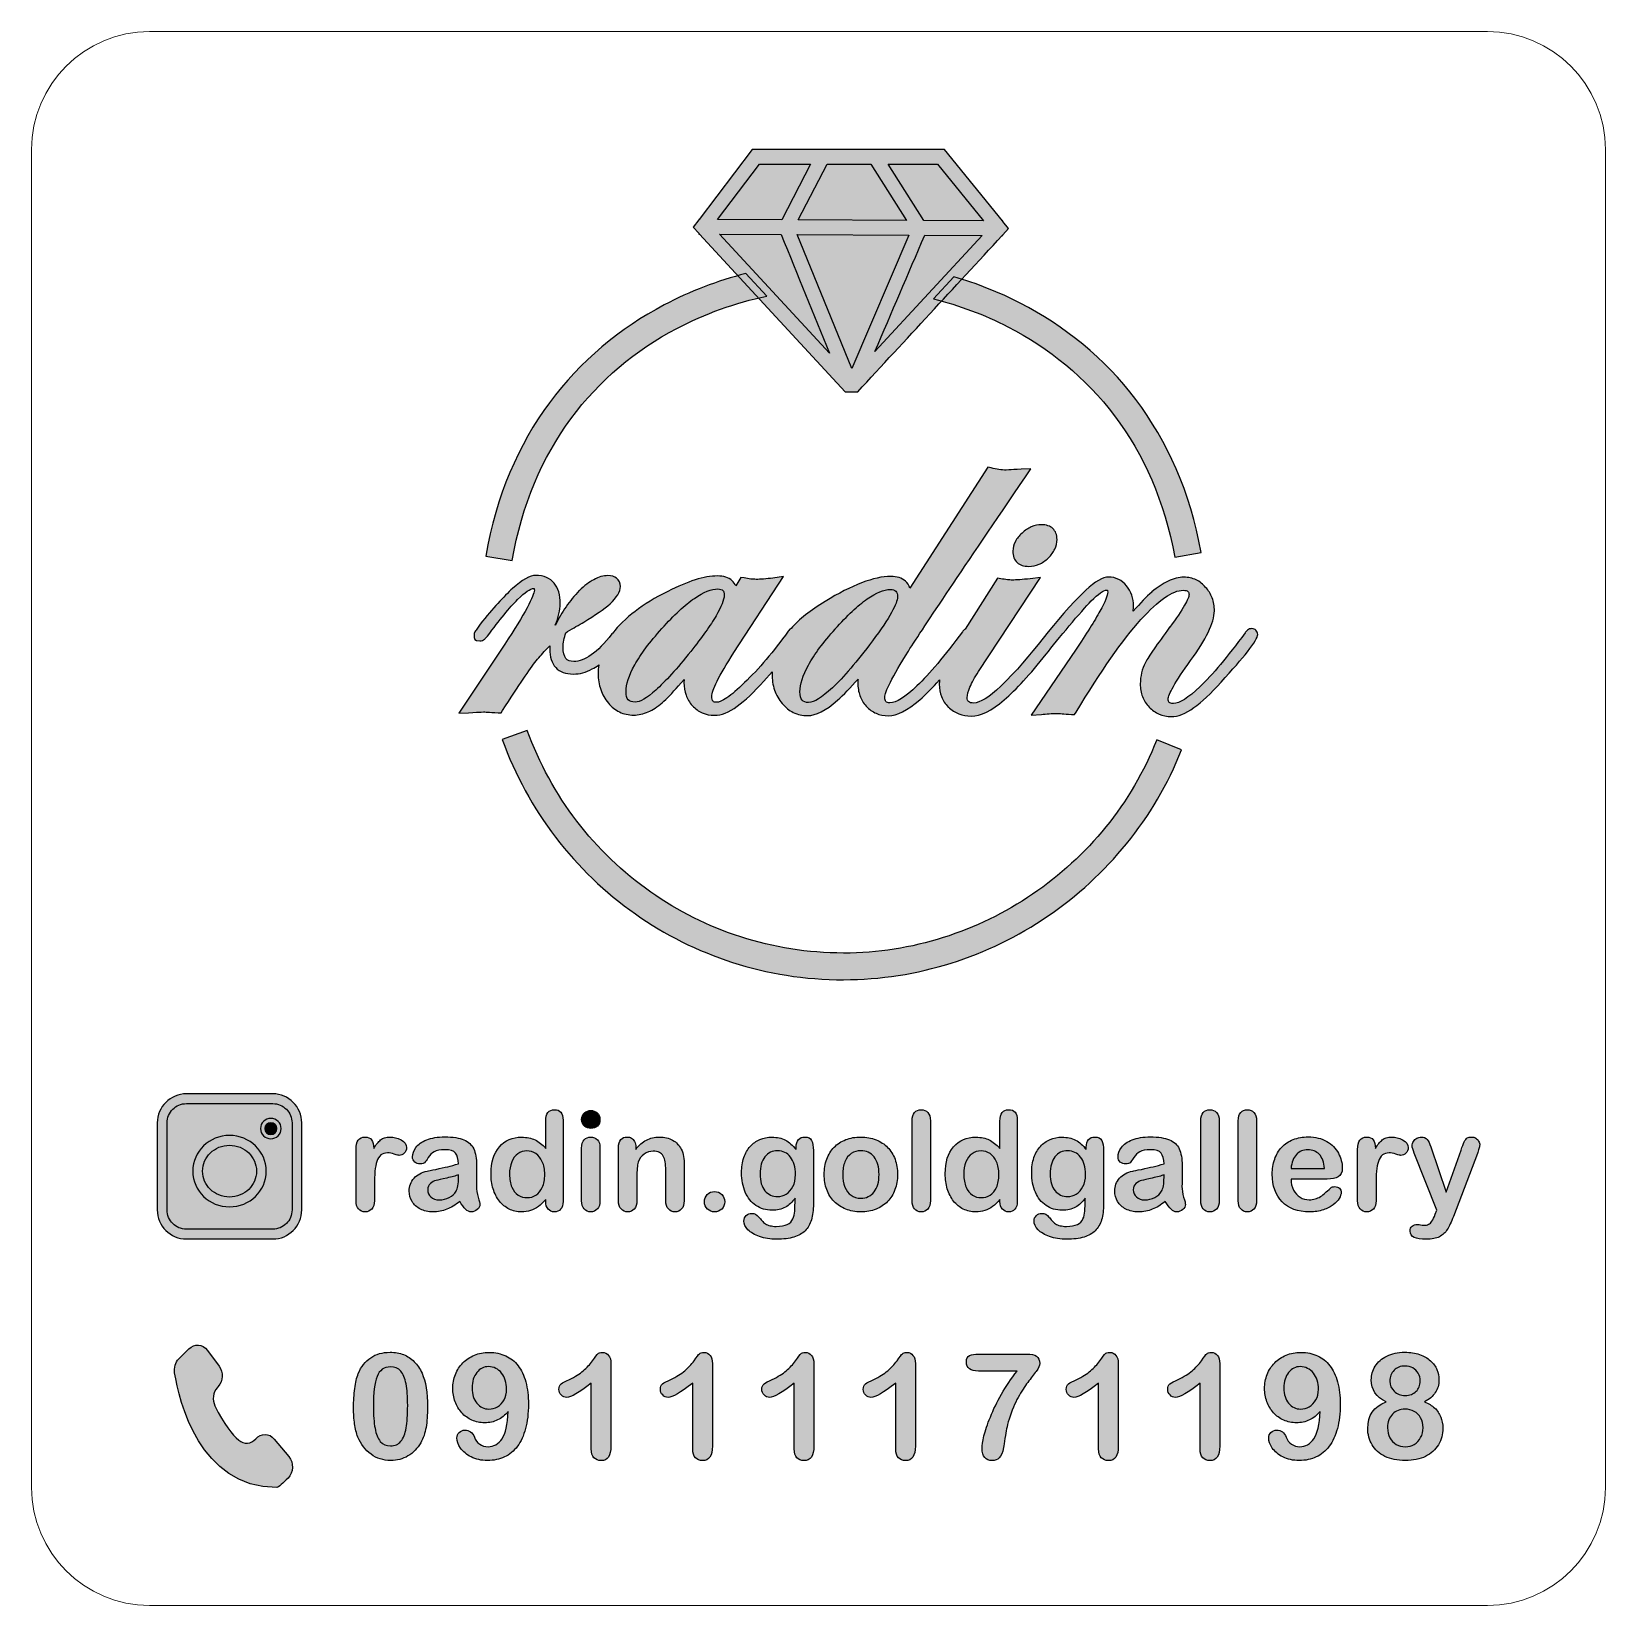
# Model space of a CAD drawing. Header units: millimetres. Extents: x -164.3 to -124.3, y -138.1 to -98.1.
import ezdxf

# ---------------------------------------------------------------- set-up
doc = ezdxf.new("R2010")
doc.units = ezdxf.units.MM
doc.header["$MEASUREMENT"] = 0
doc.layers.add('Layer 1', color=7, linetype='Continuous')

msp = doc.modelspace()

# ---------------------------------------------------------------- hatches: boundary and pattern name
at = {"layer": 'Layer 1', "true_color": 0x373435}
h = msp.add_hatch(color=250, dxfattribs=at)
edge = h.paths.add_edge_path()
edge.add_spline(control_points=[(-145.9265, -101.1237), (-145.9265, -101.1237), (-141.129, -101.1237), (-141.129, -101.1237), (-141.129, -101.1237), (-139.6611, -102.9388), (-139.6611, -102.9388), (-139.6611, -102.9388), (-139.6511, -102.9389), (-139.6511, -102.9389), (-139.6511, -102.9389), (-139.6511, -102.9511), (-139.6511, -102.9511), (-139.6511, -102.9511), (-139.5041, -103.133), (-139.5041, -103.133), (-139.5041, -103.133), (-139.6523, -103.2938), (-139.6523, -103.2938), (-139.6523, -103.2938), (-139.6524, -103.312), (-139.6524, -103.312), (-139.6524, -103.312), (-139.6692, -103.3119), (-139.6692, -103.3119), (-140.8906, -104.6355), (-142.1139, -105.9573), (-143.3357, -107.2805), (-143.3357, -107.2805), (-143.6561, -107.2775), (-143.6561, -107.2775), (-143.6561, -107.2775), (-145.5167, -105.2673), (-145.5167, -105.2673), (-145.5167, -105.2673), (-147.3592, -103.2724), (-147.3592, -103.2724), (-147.3592, -103.2724), (-147.377, -103.2723), (-147.377, -103.2723), (-147.377, -103.2723), (-147.3769, -103.2532), (-147.3769, -103.2532), (-147.3769, -103.2532), (-147.5206, -103.0977), (-147.5206, -103.0977), (-147.5206, -103.0977), (-147.3757, -102.9073), (-147.3757, -102.9073), (-147.3757, -102.9073), (-147.3757, -102.8992), (-147.3757, -102.8992), (-147.3757, -102.8992), (-147.3695, -102.8992), (-147.3695, -102.8992), (-147.3695, -102.8992), (-146.0186, -101.1237), (-146.0186, -101.1237), (-146.0186, -101.1237), (-145.9265, -101.1237), (-145.9265, -101.1237)], knot_values=[0, 0, 0, 0, 0.05, 0.05, 0.05, 0.1, 0.1, 0.1, 0.15, 0.15, 0.15, 0.2, 0.2, 0.2, 0.25, 0.25, 0.25, 0.3, 0.3, 0.3, 0.35, 0.35, 0.35, 0.4, 0.4, 0.4, 0.45, 0.45, 0.45, 0.5, 0.5, 0.5, 0.55, 0.55, 0.55, 0.6, 0.6, 0.6, 0.65, 0.65, 0.65, 0.7, 0.7, 0.7, 0.75, 0.75, 0.75, 0.8, 0.8, 0.8, 0.85, 0.85, 0.85, 0.9, 0.9, 0.9, 0.95, 0.95, 0.95, 1, 1, 1, 1], degree=3, periodic=1)
h = msp.add_hatch(color=250, dxfattribs=at)
edge = h.paths.add_edge_path()
edge.add_spline(control_points=[(-145.2675, -102.91), (-145.2675, -102.91), (-144.5357, -101.4982), (-144.5357, -101.4982), (-144.5357, -101.4982), (-145.8343, -101.4982), (-145.8343, -101.4982), (-145.8343, -101.4982), (-146.9021, -102.9017), (-146.9021, -102.9017), (-146.9021, -102.9017), (-145.2675, -102.91), (-145.2675, -102.91)], knot_values=[0, 0, 0, 0, 0.25, 0.25, 0.25, 0.5, 0.5, 0.5, 0.75, 0.75, 0.75, 1, 1, 1, 1], degree=3, periodic=1)
h = msp.add_hatch(color=250, dxfattribs=at)
edge = h.paths.add_edge_path()
edge.add_spline(control_points=[(-144.1149, -101.4982), (-144.1149, -101.4982), (-144.8478, -102.9122), (-144.8478, -102.9122), (-144.8478, -102.9122), (-142.0981, -102.9263), (-142.0981, -102.9263), (-142.0981, -102.9263), (-143.0014, -101.4982), (-143.0014, -101.4982), (-143.0014, -101.4982), (-144.1149, -101.4982), (-144.1149, -101.4982)], knot_values=[0, 0, 0, 0, 0.25, 0.25, 0.25, 0.5, 0.5, 0.5, 0.75, 0.75, 0.75, 1, 1, 1, 1], degree=3, periodic=1)
h = msp.add_hatch(color=250, dxfattribs=at)
edge = h.paths.add_edge_path()
edge.add_spline(control_points=[(-142.5594, -101.4982), (-142.5594, -101.4982), (-141.6547, -102.9286), (-141.6547, -102.9286), (-141.6547, -102.9286), (-140.1437, -102.9364), (-140.1437, -102.9364), (-140.1437, -102.9364), (-141.3066, -101.4982), (-141.3066, -101.4982), (-141.3066, -101.4982), (-142.5594, -101.4982), (-142.5594, -101.4982)], knot_values=[0, 0, 0, 0, 0.25, 0.25, 0.25, 0.5, 0.5, 0.5, 0.75, 0.75, 0.75, 1, 1, 1, 1], degree=3, periodic=1)
h = msp.add_hatch(color=250, dxfattribs=at)
edge = h.paths.add_edge_path()
edge.add_spline(control_points=[(-144.0564, -106.2955), (-144.4582, -105.3098), (-144.861, -104.3218), (-145.2803, -103.2842), (-145.2803, -103.2842), (-146.8487, -103.2755), (-146.8487, -103.2755), (-146.8487, -103.2755), (-144.0564, -106.2955), (-144.0564, -106.2955)], knot_values=[0, 0, 0, 0, 0.3333333, 0.3333333, 0.3333333, 0.6666667, 0.6666667, 0.6666667, 1, 1, 1, 1], degree=3, periodic=1)
h = msp.add_hatch(color=250, dxfattribs=at)
edge = h.paths.add_edge_path()
edge.add_spline(control_points=[(-144.8752, -103.2863), (-144.8752, -103.2863), (-143.4903, -106.6916), (-143.4903, -106.6916), (-143.4903, -106.6916), (-142.0408, -103.3005), (-142.0408, -103.3005), (-142.0408, -103.3005), (-144.8752, -103.2863), (-144.8752, -103.2863)], knot_values=[0, 0, 0, 0, 0.3333333, 0.3333333, 0.3333333, 0.6666667, 0.6666667, 0.6666667, 1, 1, 1, 1], degree=3, periodic=1)
h = msp.add_hatch(color=250, dxfattribs=at)
edge = h.paths.add_edge_path()
edge.add_spline(control_points=[(-141.6352, -103.3024), (-142.0574, -104.2865), (-142.478, -105.2716), (-142.8984, -106.2566), (-142.8984, -106.2566), (-140.1758, -103.3094), (-140.1758, -103.3094), (-140.1758, -103.3094), (-141.6352, -103.3024), (-141.6352, -103.3024)], knot_values=[0, 0, 0, 0, 0.3333333, 0.3333333, 0.3333333, 0.6666667, 0.6666667, 0.6666667, 1, 1, 1, 1], degree=3, periodic=1)
at = {"layer": 'Layer 1', "true_color": 0x282928}
h = msp.add_hatch(color=250, dxfattribs=at)
edge = h.paths.add_edge_path()
edge.add_spline(control_points=[(-145.6485, -104.848), (-146.4451, -105.0177), (-147.2181, -105.2921), (-147.9376, -105.6712), (-150.0099, -106.7632), (-151.6396, -108.7305), (-152.1164, -111.5701), (-152.1164, -111.5701), (-152.7858, -111.4585), (-152.7858, -111.4585), (-152.2701, -108.3865), (-150.5024, -106.2557), (-148.2536, -105.0708), (-147.5964, -104.7244), (-146.8979, -104.4594), (-146.1775, -104.2758), (-146.1775, -104.2758), (-145.6485, -104.848), (-145.6485, -104.848)], knot_values=[0, 0, 0, 0, 0.1666667, 0.1666667, 0.1666667, 0.3333333, 0.3333333, 0.3333333, 0.5, 0.5, 0.5, 0.6666667, 0.6666667, 0.6666667, 0.8333333, 0.8333333, 0.8333333, 1, 1, 1, 1], degree=3, periodic=1)
h = msp.add_hatch(color=250, dxfattribs=at)
edge = h.paths.add_edge_path()
edge.add_spline(control_points=[(-135.2802, -111.4802), (-135.7863, -108.6468), (-137.4362, -106.697), (-139.5194, -105.6272), (-140.1189, -105.3194), (-140.7545, -105.0838), (-141.4094, -104.9203), (-141.4094, -104.9203), (-140.8908, -104.3587), (-140.8908, -104.3587), (-140.3114, -104.5267), (-139.7481, -104.7486), (-139.2113, -105.0242), (-136.9488, -106.1862), (-135.158, -108.2977), (-134.6108, -111.3606), (-134.6108, -111.3606), (-135.2802, -111.4802), (-135.2802, -111.4802)], knot_values=[0, 0, 0, 0, 0.1666667, 0.1666667, 0.1666667, 0.3333333, 0.3333333, 0.3333333, 0.5, 0.5, 0.5, 0.6666667, 0.6666667, 0.6666667, 0.8333333, 0.8333333, 0.8333333, 1, 1, 1, 1], degree=3, periodic=1)
at = {"layer": 'Layer 1', "true_color": 0x373435}
h = msp.add_hatch(color=250, dxfattribs=at)
edge = h.paths.add_edge_path()
edge.add_spline(control_points=[(-133.4339, -113.3358), (-133.3988, -113.3095), (-133.3589, -113.299), (-133.3203, -113.2992), (-133.2813, -113.2996), (-133.2449, -113.3157), (-133.2192, -113.3394), (-133.1895, -113.3664), (-133.1708, -113.4056), (-133.1708, -113.447), (-133.1714, -113.5183), (-133.2585, -113.6661), (-133.434, -113.8863), (-133.5855, -114.0764), (-133.8089, -114.3356), (-134.105, -114.6619), (-134.3625, -114.9484), (-134.5913, -115.1626), (-134.7925, -115.3056), (-135.0084, -115.459), (-135.1996, -115.5348), (-135.3671, -115.5344), (-135.4815, -115.5342), (-135.5849, -115.5124), (-135.6785, -115.4713), (-135.7717, -115.4303), (-135.8552, -115.3702), (-135.9303, -115.2928), (-136.0063, -115.2146), (-136.0635, -115.1257), (-136.1013, -115.0263), (-136.1383, -114.9292), (-136.1567, -114.8216), (-136.1564, -114.7045), (-136.1562, -114.6048), (-136.1451, -114.5113), (-136.1234, -114.4218), (-136.1013, -114.3307), (-136.0689, -114.2444), (-136.0268, -114.16), (-136.0268, -114.16), (-136.0249, -114.1566), (-136.0249, -114.1566), (-135.9847, -114.0823), (-135.9112, -113.9679), (-135.8065, -113.8159), (-135.7027, -113.665), (-135.5699, -113.4794), (-135.41, -113.2606), (-135.41, -113.2606), (-135.409, -113.2596), (-135.409, -113.2596), (-135.2403, -113.0344), (-135.1153, -112.8499), (-135.0325, -112.7065), (-134.9559, -112.5737), (-134.918, -112.4848), (-134.9179, -112.4402), (-134.9178, -112.3994), (-134.9266, -112.3706), (-134.944, -112.3549), (-134.9654, -112.3351), (-135.0051, -112.3248), (-135.0625, -112.3247), (-135.3337, -112.324), (-135.6922, -112.572), (-136.1391, -113.0698), (-136.6053, -113.5891), (-137.1548, -114.3721), (-137.789, -115.4198), (-137.789, -115.4198), (-137.8278, -115.484), (-137.8278, -115.484), (-137.8278, -115.484), (-137.9026, -115.4795), (-137.9026, -115.4795), (-138.0108, -115.4731), (-138.0842, -115.4673), (-138.1407, -115.463), (-138.206, -115.458), (-138.25, -115.4547), (-138.2674, -115.4547), (-138.3328, -115.4546), (-138.4016, -115.4573), (-138.4703, -115.4615), (-138.5453, -115.4661), (-138.6089, -115.4716), (-138.6675, -115.4768), (-138.6675, -115.4768), (-138.9275, -115.5002), (-138.9275, -115.5002), (-138.9275, -115.5002), (-137.8014, -113.8429), (-137.8014, -113.8429), (-137.5259, -113.4334), (-137.318, -113.1028), (-137.1807, -112.852), (-137.0505, -112.614), (-136.9843, -112.4545), (-136.9841, -112.3747), (-136.9841, -112.3458), (-136.9869, -112.3277), (-136.9925, -112.3211), (-136.9935, -112.3199), (-137.0007, -112.3192), (-137.0137, -112.3192), (-137.0881, -112.319), (-137.2167, -112.411), (-137.4015, -112.5962), (-137.6503, -112.8457), (-138.262, -113.5814), (-138.5505, -113.9498), (-138.9558, -114.4635), (-139.3091, -114.8506), (-139.6139, -115.1096), (-139.9359, -115.3833), (-140.2134, -115.5206), (-140.4493, -115.52), (-140.5675, -115.5197), (-140.6721, -115.5018), (-140.7681, -115.4647), (-140.8648, -115.4275), (-140.9515, -115.3712), (-141.0339, -115.2941), (-141.0339, -115.2941), (-141.0383, -115.2903), (-141.0383, -115.2903), (-141.1137, -115.2128), (-141.1705, -115.1244), (-141.2082, -115.0276), (-141.2458, -114.9305), (-141.2645, -114.8252), (-141.2642, -114.7139), (-141.2641, -114.6785), (-141.2613, -114.6412), (-141.2556, -114.602), (-141.4373, -114.8041), (-141.6056, -114.9723), (-141.7603, -115.1063), (-142.0742, -115.3782), (-142.3413, -115.5148), (-142.5569, -115.5142), (-142.6715, -115.514), (-142.7748, -115.4922), (-142.8684, -115.4511), (-142.9616, -115.4101), (-143.0451, -115.35), (-143.1202, -115.2726), (-143.1202, -115.2726), (-143.1246, -115.2677), (-143.1246, -115.2677), (-143.1926, -115.1901), (-143.2454, -115.1019), (-143.2809, -115.0017), (-143.3156, -114.9042), (-143.3337, -114.7946), (-143.3334, -114.6723), (-143.3333, -114.6421), (-143.3319, -114.6114), (-143.3291, -114.5804), (-143.5189, -114.8005), (-143.6932, -114.9803), (-143.852, -115.1202), (-144.1469, -115.38), (-144.3995, -115.5089), (-144.6105, -115.5084), (-144.7399, -115.5081), (-144.8625, -115.482), (-144.9737, -115.4288), (-145.0802, -115.3778), (-145.1754, -115.3024), (-145.2558, -115.2011), (-145.3426, -115.0996), (-145.4078, -114.9847), (-145.4511, -114.8584), (-145.4938, -114.734), (-145.515, -114.5975), (-145.5146, -114.4513), (-145.5146, -114.4513), (-145.5136, -114.3973), (-145.5136, -114.3973), (-145.5136, -114.3973), (-145.7268, -114.6302), (-145.7268, -114.6302), (-145.9754, -114.9142), (-146.1996, -115.1274), (-146.3987, -115.2706), (-146.6145, -115.4257), (-146.8068, -115.5022), (-146.9751, -115.5018), (-147.0895, -115.5016), (-147.1929, -115.4798), (-147.2864, -115.4387), (-147.3797, -115.3977), (-147.4632, -115.3376), (-147.5383, -115.2602), (-147.5383, -115.2602), (-147.5427, -115.2553), (-147.5427, -115.2553), (-147.6114, -115.1766), (-147.6649, -115.087), (-147.7004, -114.987), (-147.7341, -114.8918), (-147.7518, -114.7867), (-147.7515, -114.6719), (-147.7515, -114.6719), (-147.7485, -114.5902), (-147.7485, -114.5902), (-147.7485, -114.5902), (-147.8873, -114.751), (-147.8873, -114.751), (-148.0516, -114.9385), (-148.1908, -115.0825), (-148.3045, -115.1813), (-148.4226, -115.2842), (-148.5422, -115.3621), (-148.6606, -115.4145), (-148.7841, -115.4692), (-148.9077, -115.4963), (-149.0286, -115.496), (-149.1579, -115.4957), (-149.2806, -115.4697), (-149.3919, -115.4164), (-149.4982, -115.3656), (-149.5936, -115.2901), (-149.674, -115.1888), (-149.7607, -115.0873), (-149.8258, -114.9723), (-149.8691, -114.8461), (-149.9119, -114.7217), (-149.9331, -114.5852), (-149.9327, -114.439), (-149.9325, -114.3654), (-149.9272, -114.2926), (-149.917, -114.221), (-149.9723, -114.2596), (-150.0271, -114.2934), (-150.0816, -114.3224), (-150.2451, -114.4095), (-150.4054, -114.4537), (-150.5636, -114.4533), (-150.7605, -114.4529), (-150.9097, -114.3974), (-151.0122, -114.2857), (-151.1125, -114.1767), (-151.1613, -114.0202), (-151.1608, -113.8149), (-151.1607, -113.7891), (-151.1594, -113.7619), (-151.1569, -113.7334), (-151.1569, -113.7334), (-151.2311, -113.806), (-151.2311, -113.806), (-151.334, -113.9099), (-151.4244, -114.0135), (-151.5047, -114.1164), (-151.5047, -114.1164), (-151.5066, -114.1193), (-151.5066, -114.1193), (-151.5889, -114.2187), (-151.6993, -114.3732), (-151.8391, -114.581), (-151.9779, -114.7872), (-152.1525, -115.056), (-152.3613, -115.3817), (-152.3613, -115.3817), (-152.4004, -115.4426), (-152.4004, -115.4426), (-152.4004, -115.4426), (-152.4726, -115.4385), (-152.4726, -115.4385), (-152.5968, -115.4315), (-152.6818, -115.4252), (-152.7433, -115.4208), (-152.7983, -115.4169), (-152.8346, -115.4142), (-152.8508, -115.4142), (-152.8508, -115.4142), (-152.9064, -115.4175), (-152.9064, -115.4175), (-152.965, -115.4217), (-153.0652, -115.4289), (-153.2305, -115.4364), (-153.2305, -115.4364), (-153.4749, -115.4476), (-153.4749, -115.4476), (-153.4749, -115.4476), (-152.3082, -113.6954), (-152.3082, -113.6954), (-152.0558, -113.3162), (-151.8656, -113.0061), (-151.7381, -112.7687), (-151.616, -112.5411), (-151.5547, -112.3911), (-151.5545, -112.3218), (-151.5545, -112.2987), (-151.5572, -112.2837), (-151.5622, -112.2778), (-151.5622, -112.2778), (-151.5714, -112.2782), (-151.5714, -112.2782), (-151.6533, -112.278), (-151.7892, -112.371), (-151.9784, -112.5584), (-152.1856, -112.7635), (-152.4414, -113.0735), (-152.7454, -113.4892), (-152.7454, -113.4892), (-152.7488, -113.4936), (-152.7488, -113.4936), (-152.7735, -113.5241), (-152.7954, -113.548), (-152.8162, -113.5652), (-152.8162, -113.5652), (-152.8172, -113.5657), (-152.8172, -113.5657), (-152.8546, -113.5963), (-152.8923, -113.6117), (-152.9356, -113.6117), (-153.0854, -113.6107), (-153.0855, -113.5576), (-153.0855, -113.4517), (-153.0855, -113.4131), (-153.0709, -113.3826), (-153.0498, -113.3563), (-153.0498, -113.3563), (-153.0306, -113.3349), (-153.0306, -113.3349), (-153.0306, -113.3349), (-152.9289, -113.1831), (-152.9289, -113.1831), (-152.605, -112.7818), (-152.331, -112.4802), (-152.1074, -112.2774), (-151.8635, -112.0563), (-151.6673, -111.9466), (-151.5198, -111.9471), (-151.3142, -111.9477), (-151.1572, -112.0138), (-151.0496, -112.1435), (-150.9473, -112.2666), (-150.8965, -112.4427), (-150.897, -112.669), (-150.8975, -112.8269), (-150.9388, -113.009), (-151.0223, -113.2117), (-151.0223, -113.2117), (-151.0183, -113.2087), (-151.0183, -113.2087), (-150.9356, -113.0411), (-150.8464, -112.8868), (-150.7499, -112.7449), (-150.647, -112.5941), (-150.5361, -112.4573), (-150.4161, -112.3339), (-150.4161, -112.3339), (-150.4112, -112.3296), (-150.4112, -112.3296), (-150.2814, -112.2095), (-150.1606, -112.1172), (-150.0456, -112.0544), (-149.9215, -111.9867), (-149.8021, -111.9519), (-149.6844, -111.9522), (-149.5915, -111.9524), (-149.5177, -111.9731), (-149.4629, -112.0166), (-149.3999, -112.0667), (-149.3684, -112.1379), (-149.3685, -112.2318), (-149.3689, -112.3643), (-149.4568, -112.508), (-149.63, -112.6646), (-149.7814, -112.8015), (-150.005, -112.9571), (-150.2993, -113.1325), (-150.3529, -113.1678), (-150.4186, -113.2046), (-150.4974, -113.2485), (-150.5572, -113.2819), (-150.6257, -113.3201), (-150.71, -113.3701), (-150.71, -113.3701), (-150.751, -113.4017), (-150.751, -113.4017), (-150.7745, -113.4706), (-150.7918, -113.5344), (-150.8036, -113.5933), (-150.8169, -113.6599), (-150.8231, -113.7176), (-150.8231, -113.7673), (-150.8235, -113.8995), (-150.8004, -113.9964), (-150.7529, -114.056), (-150.712, -114.1072), (-150.6448, -114.1337), (-150.5505, -114.1339), (-150.4159, -114.1343), (-150.2687, -114.0791), (-150.1111, -113.9684), (-149.9433, -113.8511), (-149.7662, -113.6725), (-149.5812, -113.4331), (-149.5812, -113.4331), (-149.5633, -113.414), (-149.5633, -113.414), (-149.4176, -113.222), (-149.2278, -113.0372), (-148.9949, -112.86), (-148.7612, -112.6824), (-148.4845, -112.5127), (-148.1651, -112.3518), (-148.1651, -112.3518), (-148.1641, -112.3513), (-148.1641, -112.3513), (-147.9074, -112.2236), (-147.6765, -112.1263), (-147.4704, -112.061), (-147.2585, -111.9939), (-147.0692, -111.9597), (-146.9016, -111.9601), (-146.7422, -111.9604), (-146.6184, -112.0012), (-146.5311, -112.08), (-146.4898, -112.1168), (-146.458, -112.161), (-146.4353, -112.212), (-146.4353, -112.212), (-146.3104, -111.9952), (-146.3104, -111.9952), (-146.3104, -111.9952), (-146.2244, -112.0115), (-146.2244, -112.0115), (-146.1635, -112.023), (-146.1086, -112.0318), (-146.0572, -112.0375), (-146.0056, -112.0433), (-145.9583, -112.0465), (-145.9137, -112.0465), (-145.8625, -112.0466), (-145.8011, -112.0437), (-145.7293, -112.038), (-145.6548, -112.0321), (-145.5764, -112.0237), (-145.4931, -112.0128), (-145.4931, -112.0128), (-145.2265, -111.978), (-145.2265, -111.978), (-145.2265, -111.978), (-146.4817, -113.9069), (-146.4817, -113.9069), (-146.6721, -114.2003), (-146.815, -114.4435), (-146.9097, -114.636), (-146.9981, -114.8156), (-147.0426, -114.9436), (-147.0426, -115.0193), (-147.0427, -115.0784), (-147.0335, -115.1202), (-147.014, -115.1428), (-146.9981, -115.1611), (-146.9681, -115.1706), (-146.9234, -115.1707), (-146.8646, -115.1709), (-146.7775, -115.1326), (-146.6638, -115.0565), (-146.5379, -114.972), (-146.3872, -114.8437), (-146.2137, -114.6717), (-146.2137, -114.6717), (-146.2117, -114.6703), (-146.2117, -114.6703), (-146.0305, -114.497), (-145.8467, -114.3005), (-145.661, -114.0813), (-145.4764, -113.8635), (-145.2915, -113.6248), (-145.1071, -113.366), (-145.0836, -113.3335), (-145.0585, -113.3107), (-145.0319, -113.295), (-144.927, -113.1779), (-144.8038, -113.0627), (-144.6629, -112.9499), (-144.5162, -112.833), (-144.351, -112.7184), (-144.1669, -112.6068), (-143.8239, -112.3972), (-143.5141, -112.2405), (-143.2399, -112.1352), (-142.955, -112.0255), (-142.7062, -111.9718), (-142.4964, -111.9724), (-142.337, -111.9727), (-142.2131, -112.0135), (-142.1259, -112.0923), (-142.0729, -112.1397), (-142.0354, -112.1989), (-142.013, -112.2693), (-142.013, -112.2693), (-140.029, -109.1921), (-140.029, -109.1921), (-140.029, -109.1921), (-139.9424, -109.2144), (-139.9424, -109.2144), (-139.8757, -109.2315), (-139.8118, -109.2459), (-139.7485, -109.2558), (-139.6874, -109.2655), (-139.626, -109.2712), (-139.5626, -109.2713), (-139.5626, -109.2713), (-139.4937, -109.2668), (-139.4937, -109.2668), (-139.4316, -109.2626), (-139.3324, -109.2558), (-139.1833, -109.2486), (-139.1833, -109.2486), (-138.9347, -109.2364), (-138.9347, -109.2364), (-138.9347, -109.2364), (-139.0749, -109.4424), (-139.0749, -109.4424), (-139.8702, -110.6113), (-140.5112, -111.558), (-140.998, -112.2826), (-141.49, -113.015), (-141.841, -113.5447), (-142.0501, -113.8711), (-142.2534, -114.1939), (-142.4057, -114.457), (-142.5064, -114.6585), (-142.6019, -114.8508), (-142.6502, -114.9798), (-142.6503, -115.0436), (-142.6504, -115.0979), (-142.6405, -115.1345), (-142.6215, -115.1541), (-142.6028, -115.1733), (-142.5678, -115.1829), (-142.5182, -115.183), (-142.3588, -115.1834), (-142.1299, -115.0404), (-141.8307, -114.7541), (-141.5137, -114.4507), (-141.1286, -113.9913), (-140.6746, -113.3766), (-140.6592, -113.3555), (-140.6429, -113.3385), (-140.6263, -113.3249), (-140.6263, -113.3249), (-140.6077, -113.3116), (-140.6077, -113.3116), (-140.6077, -113.3116), (-139.7806, -112.0141), (-139.7806, -112.0141), (-139.7806, -112.0141), (-139.6986, -112.0298), (-139.6986, -112.0298), (-139.6385, -112.0411), (-139.5834, -112.0499), (-139.5337, -112.0557), (-139.4851, -112.0615), (-139.4449, -112.0646), (-139.4135, -112.0646), (-139.3616, -112.0647), (-139.2967, -112.0619), (-139.2185, -112.0562), (-139.1419, -112.0507), (-139.0536, -112.042), (-138.9526, -112.0306), (-138.9526, -112.0306), (-138.6887, -112.0004), (-138.6887, -112.0004), (-138.6887, -112.0004), (-140.2657, -114.3902), (-140.2657, -114.3902), (-140.3634, -114.5374), (-140.4368, -114.6695), (-140.4855, -114.7836), (-140.5319, -114.8923), (-140.5553, -114.9821), (-140.5555, -115.0494), (-140.5556, -115.1009), (-140.5444, -115.1358), (-140.5229, -115.1546), (-140.4967, -115.1775), (-140.4501, -115.1888), (-140.3848, -115.1889), (-140.2318, -115.1893), (-140.0027, -115.046), (-139.6984, -114.7591), (-138.9291, -114.0341), (-138.3229, -113.0452), (-137.544, -112.3251), (-137.3, -112.0995), (-137.1043, -111.9876), (-136.9621, -111.9881), (-136.8712, -111.9883), (-136.7841, -112.0083), (-136.7052, -112.0479), (-136.6304, -112.0853), (-136.5635, -112.1401), (-136.5085, -112.2119), (-136.4477, -112.2832), (-136.4017, -112.3621), (-136.3712, -112.4479), (-136.3413, -112.5322), (-136.3264, -112.6238), (-136.3266, -112.722), (-136.3267, -112.7639), (-136.3304, -112.8078), (-136.3378, -112.8537), (-136.1548, -112.6469), (-135.9978, -112.4854), (-135.8644, -112.368), (-135.8644, -112.368), (-135.8621, -112.3661), (-135.8621, -112.3661), (-135.7193, -112.2466), (-135.5816, -112.1546), (-135.4495, -112.092), (-135.3112, -112.0266), (-135.1779, -111.9931), (-135.0498, -111.9934), (-134.9353, -111.9937), (-134.831, -112.0158), (-134.7376, -112.0595), (-134.6448, -112.1029), (-134.5638, -112.1672), (-134.4952, -112.2514), (-134.4219, -112.3279), (-134.3666, -112.418), (-134.3295, -112.5177), (-134.2919, -112.6189), (-134.2731, -112.7302), (-134.2734, -112.8471), (-134.2738, -112.9982), (-134.3266, -113.1804), (-134.4314, -113.395), (-134.5307, -113.5985), (-134.6796, -113.837), (-134.8775, -114.1115), (-135.0731, -114.3794), (-135.2184, -114.5981), (-135.3149, -114.7689), (-135.4036, -114.9257), (-135.4475, -115.0318), (-135.4476, -115.0877), (-135.4477, -115.1297), (-135.4388, -115.159), (-135.4216, -115.175), (-135.4017, -115.1933), (-135.3661, -115.2031), (-135.3159, -115.2032), (-135.1628, -115.2036), (-134.9373, -115.0606), (-134.6397, -114.7744), (-134.3251, -114.4718), (-133.943, -114.0165), (-133.4937, -113.4089), (-133.479, -113.3778), (-133.4583, -113.3538), (-133.4339, -113.3358)], knot_values=[0, 0, 0, 0, 0.0045249, 0.0045249, 0.0045249, 0.0090498, 0.0090498, 0.0090498, 0.0135747, 0.0135747, 0.0135747, 0.0180995, 0.0180995, 0.0180995, 0.0226244, 0.0226244, 0.0226244, 0.0271493, 0.0271493, 0.0271493, 0.0316742, 0.0316742, 0.0316742, 0.0361991, 0.0361991, 0.0361991, 0.040724, 0.040724, 0.040724, 0.0452489, 0.0452489, 0.0452489, 0.0497738, 0.0497738, 0.0497738, 0.0542986, 0.0542986, 0.0542986, 0.0588235, 0.0588235, 0.0588235, 0.0633484, 0.0633484, 0.0633484, 0.0678733, 0.0678733, 0.0678733, 0.0723982, 0.0723982, 0.0723982, 0.0769231, 0.0769231, 0.0769231, 0.081448, 0.081448, 0.081448, 0.0859729, 0.0859729, 0.0859729, 0.0904977, 0.0904977, 0.0904977, 0.0950226, 0.0950226, 0.0950226, 0.0995475, 0.0995475, 0.0995475, 0.1040724, 0.1040724, 0.1040724, 0.1085973, 0.1085973, 0.1085973, 0.1131222, 0.1131222, 0.1131222, 0.1176471, 0.1176471, 0.1176471, 0.1221719, 0.1221719, 0.1221719, 0.1266968, 0.1266968, 0.1266968, 0.1312217, 0.1312217, 0.1312217, 0.1357466, 0.1357466, 0.1357466, 0.1402715, 0.1402715, 0.1402715, 0.1447964, 0.1447964, 0.1447964, 0.1493213, 0.1493213, 0.1493213, 0.1538462, 0.1538462, 0.1538462, 0.158371, 0.158371, 0.158371, 0.1628959, 0.1628959, 0.1628959, 0.1674208, 0.1674208, 0.1674208, 0.1719457, 0.1719457, 0.1719457, 0.1764706, 0.1764706, 0.1764706, 0.1809955, 0.1809955, 0.1809955, 0.1855204, 0.1855204, 0.1855204, 0.1900452, 0.1900452, 0.1900452, 0.1945701, 0.1945701, 0.1945701, 0.199095, 0.199095, 0.199095, 0.2036199, 0.2036199, 0.2036199, 0.2081448, 0.2081448, 0.2081448, 0.2126697, 0.2126697, 0.2126697, 0.2171946, 0.2171946, 0.2171946, 0.2217195, 0.2217195, 0.2217195, 0.2262443, 0.2262443, 0.2262443, 0.2307692, 0.2307692, 0.2307692, 0.2352941, 0.2352941, 0.2352941, 0.239819, 0.239819, 0.239819, 0.2443439, 0.2443439, 0.2443439, 0.2488688, 0.2488688, 0.2488688, 0.2533937, 0.2533937, 0.2533937, 0.2579186, 0.2579186, 0.2579186, 0.2624434, 0.2624434, 0.2624434, 0.2669683, 0.2669683, 0.2669683, 0.2714932, 0.2714932, 0.2714932, 0.2760181, 0.2760181, 0.2760181, 0.280543, 0.280543, 0.280543, 0.2850679, 0.2850679, 0.2850679, 0.2895928, 0.2895928, 0.2895928, 0.2941176, 0.2941176, 0.2941176, 0.2986425, 0.2986425, 0.2986425, 0.3031674, 0.3031674, 0.3031674, 0.3076923, 0.3076923, 0.3076923, 0.3122172, 0.3122172, 0.3122172, 0.3167421, 0.3167421, 0.3167421, 0.321267, 0.321267, 0.321267, 0.3257919, 0.3257919, 0.3257919, 0.3303167, 0.3303167, 0.3303167, 0.3348416, 0.3348416, 0.3348416, 0.3393665, 0.3393665, 0.3393665, 0.3438914, 0.3438914, 0.3438914, 0.3484163, 0.3484163, 0.3484163, 0.3529412, 0.3529412, 0.3529412, 0.3574661, 0.3574661, 0.3574661, 0.361991, 0.361991, 0.361991, 0.3665158, 0.3665158, 0.3665158, 0.3710407, 0.3710407, 0.3710407, 0.3755656, 0.3755656, 0.3755656, 0.3800905, 0.3800905, 0.3800905, 0.3846154, 0.3846154, 0.3846154, 0.3891403, 0.3891403, 0.3891403, 0.3936652, 0.3936652, 0.3936652, 0.39819, 0.39819, 0.39819, 0.4027149, 0.4027149, 0.4027149, 0.4072398, 0.4072398, 0.4072398, 0.4117647, 0.4117647, 0.4117647, 0.4162896, 0.4162896, 0.4162896, 0.4208145, 0.4208145, 0.4208145, 0.4253394, 0.4253394, 0.4253394, 0.4298643, 0.4298643, 0.4298643, 0.4343891, 0.4343891, 0.4343891, 0.438914, 0.438914, 0.438914, 0.4434389, 0.4434389, 0.4434389, 0.4479638, 0.4479638, 0.4479638, 0.4524887, 0.4524887, 0.4524887, 0.4570136, 0.4570136, 0.4570136, 0.4615385, 0.4615385, 0.4615385, 0.4660633, 0.4660633, 0.4660633, 0.4705882, 0.4705882, 0.4705882, 0.4751131, 0.4751131, 0.4751131, 0.479638, 0.479638, 0.479638, 0.4841629, 0.4841629, 0.4841629, 0.4886878, 0.4886878, 0.4886878, 0.4932127, 0.4932127, 0.4932127, 0.4977376, 0.4977376, 0.4977376, 0.5022624, 0.5022624, 0.5022624, 0.5067873, 0.5067873, 0.5067873, 0.5113122, 0.5113122, 0.5113122, 0.5158371, 0.5158371, 0.5158371, 0.520362, 0.520362, 0.520362, 0.5248869, 0.5248869, 0.5248869, 0.5294118, 0.5294118, 0.5294118, 0.5339367, 0.5339367, 0.5339367, 0.5384615, 0.5384615, 0.5384615, 0.5429864, 0.5429864, 0.5429864, 0.5475113, 0.5475113, 0.5475113, 0.5520362, 0.5520362, 0.5520362, 0.5565611, 0.5565611, 0.5565611, 0.561086, 0.561086, 0.561086, 0.5656109, 0.5656109, 0.5656109, 0.5701357, 0.5701357, 0.5701357, 0.5746606, 0.5746606, 0.5746606, 0.5791855, 0.5791855, 0.5791855, 0.5837104, 0.5837104, 0.5837104, 0.5882353, 0.5882353, 0.5882353, 0.5927602, 0.5927602, 0.5927602, 0.5972851, 0.5972851, 0.5972851, 0.60181, 0.60181, 0.60181, 0.6063348, 0.6063348, 0.6063348, 0.6108597, 0.6108597, 0.6108597, 0.6153846, 0.6153846, 0.6153846, 0.6199095, 0.6199095, 0.6199095, 0.6244344, 0.6244344, 0.6244344, 0.6289593, 0.6289593, 0.6289593, 0.6334842, 0.6334842, 0.6334842, 0.638009, 0.638009, 0.638009, 0.6425339, 0.6425339, 0.6425339, 0.6470588, 0.6470588, 0.6470588, 0.6515837, 0.6515837, 0.6515837, 0.6561086, 0.6561086, 0.6561086, 0.6606335, 0.6606335, 0.6606335, 0.6651584, 0.6651584, 0.6651584, 0.6696833, 0.6696833, 0.6696833, 0.6742081, 0.6742081, 0.6742081, 0.678733, 0.678733, 0.678733, 0.6832579, 0.6832579, 0.6832579, 0.6877828, 0.6877828, 0.6877828, 0.6923077, 0.6923077, 0.6923077, 0.6968326, 0.6968326, 0.6968326, 0.7013575, 0.7013575, 0.7013575, 0.7058824, 0.7058824, 0.7058824, 0.7104072, 0.7104072, 0.7104072, 0.7149321, 0.7149321, 0.7149321, 0.719457, 0.719457, 0.719457, 0.7239819, 0.7239819, 0.7239819, 0.7285068, 0.7285068, 0.7285068, 0.7330317, 0.7330317, 0.7330317, 0.7375566, 0.7375566, 0.7375566, 0.7420814, 0.7420814, 0.7420814, 0.7466063, 0.7466063, 0.7466063, 0.7511312, 0.7511312, 0.7511312, 0.7556561, 0.7556561, 0.7556561, 0.760181, 0.760181, 0.760181, 0.7647059, 0.7647059, 0.7647059, 0.7692308, 0.7692308, 0.7692308, 0.7737557, 0.7737557, 0.7737557, 0.7782805, 0.7782805, 0.7782805, 0.7828054, 0.7828054, 0.7828054, 0.7873303, 0.7873303, 0.7873303, 0.7918552, 0.7918552, 0.7918552, 0.7963801, 0.7963801, 0.7963801, 0.800905, 0.800905, 0.800905, 0.8054299, 0.8054299, 0.8054299, 0.8099548, 0.8099548, 0.8099548, 0.8144796, 0.8144796, 0.8144796, 0.8190045, 0.8190045, 0.8190045, 0.8235294, 0.8235294, 0.8235294, 0.8280543, 0.8280543, 0.8280543, 0.8325792, 0.8325792, 0.8325792, 0.8371041, 0.8371041, 0.8371041, 0.841629, 0.841629, 0.841629, 0.8461538, 0.8461538, 0.8461538, 0.8506787, 0.8506787, 0.8506787, 0.8552036, 0.8552036, 0.8552036, 0.8597285, 0.8597285, 0.8597285, 0.8642534, 0.8642534, 0.8642534, 0.8687783, 0.8687783, 0.8687783, 0.8733032, 0.8733032, 0.8733032, 0.8778281, 0.8778281, 0.8778281, 0.8823529, 0.8823529, 0.8823529, 0.8868778, 0.8868778, 0.8868778, 0.8914027, 0.8914027, 0.8914027, 0.8959276, 0.8959276, 0.8959276, 0.9004525, 0.9004525, 0.9004525, 0.9049774, 0.9049774, 0.9049774, 0.9095023, 0.9095023, 0.9095023, 0.9140271, 0.9140271, 0.9140271, 0.918552, 0.918552, 0.918552, 0.9230769, 0.9230769, 0.9230769, 0.9276018, 0.9276018, 0.9276018, 0.9321267, 0.9321267, 0.9321267, 0.9366516, 0.9366516, 0.9366516, 0.9411765, 0.9411765, 0.9411765, 0.9457014, 0.9457014, 0.9457014, 0.9502262, 0.9502262, 0.9502262, 0.9547511, 0.9547511, 0.9547511, 0.959276, 0.959276, 0.959276, 0.9638009, 0.9638009, 0.9638009, 0.9683258, 0.9683258, 0.9683258, 0.9728507, 0.9728507, 0.9728507, 0.9773756, 0.9773756, 0.9773756, 0.9819005, 0.9819005, 0.9819005, 0.9864253, 0.9864253, 0.9864253, 0.9909502, 0.9909502, 0.9909502, 0.9954751, 0.9954751, 0.9954751, 1, 1, 1, 1], degree=3, periodic=1)
h = msp.add_hatch(color=250, dxfattribs=at)
edge = h.paths.add_edge_path()
edge.add_spline(control_points=[(-138.926, -110.7133), (-138.8409, -110.6764), (-138.753, -110.6581), (-138.6651, -110.6583), (-138.5428, -110.6585), (-138.447, -110.6908), (-138.3788, -110.7547), (-138.3076, -110.821), (-138.2722, -110.9141), (-138.2724, -111.0336), (-138.2726, -111.1177), (-138.2927, -111.2007), (-138.3302, -111.2799), (-138.3668, -111.3571), (-138.4202, -111.4316), (-138.4881, -111.5015), (-138.4881, -111.5015), (-138.493, -111.5059), (-138.493, -111.5059), (-138.5672, -111.5745), (-138.6462, -111.6268), (-138.7273, -111.6618), (-138.8119, -111.6987), (-138.8999, -111.717), (-138.9882, -111.7168), (-139.1168, -111.7164), (-139.2155, -111.6845), (-139.2858, -111.6187), (-139.359, -111.5508), (-139.3942, -111.455), (-139.3938, -111.3295), (-139.3936, -111.2429), (-139.3726, -111.161), (-139.3311, -111.0824), (-139.2925, -111.0092), (-139.2354, -110.9386), (-139.1604, -110.8692), (-139.0861, -110.8004), (-139.007, -110.7483), (-138.926, -110.7133)], knot_values=[0, 0, 0, 0, 0.0769231, 0.0769231, 0.0769231, 0.1538462, 0.1538462, 0.1538462, 0.2307692, 0.2307692, 0.2307692, 0.3076923, 0.3076923, 0.3076923, 0.3846154, 0.3846154, 0.3846154, 0.4615385, 0.4615385, 0.4615385, 0.5384615, 0.5384615, 0.5384615, 0.6153846, 0.6153846, 0.6153846, 0.6923077, 0.6923077, 0.6923077, 0.7692308, 0.7692308, 0.7692308, 0.8461538, 0.8461538, 0.8461538, 0.9230769, 0.9230769, 0.9230769, 1, 1, 1, 1], degree=3, periodic=1)
h = msp.add_hatch(color=250, dxfattribs=at)
edge = h.paths.add_edge_path()
edge.add_spline(control_points=[(-148.4714, -114.8624), (-148.2272, -114.6463), (-147.9304, -114.3187), (-147.5817, -113.879), (-147.2948, -113.5195), (-147.0788, -113.2174), (-146.9358, -112.9734), (-146.8005, -112.7424), (-146.7317, -112.5692), (-146.7314, -112.4548), (-146.7313, -112.3929), (-146.7422, -112.3496), (-146.7648, -112.3263), (-146.7871, -112.3033), (-146.8283, -112.2916), (-146.889, -112.2915), (-147.0558, -112.2911), (-147.2543, -112.3698), (-147.4852, -112.5288), (-147.7288, -112.6967), (-148.0049, -112.9525), (-148.3141, -113.2968), (-148.6237, -113.6415), (-148.8537, -113.9496), (-149.0051, -114.2222), (-149.1511, -114.4852), (-149.2237, -114.7126), (-149.2242, -114.9058), (-149.2244, -114.9989), (-149.2064, -115.0666), (-149.1693, -115.107), (-149.1344, -115.145), (-149.0747, -115.1647), (-148.9898, -115.1649), (-148.8729, -115.1652), (-148.6999, -115.0648), (-148.4714, -114.8624)], knot_values=[0, 0, 0, 0, 0.0833333, 0.0833333, 0.0833333, 0.1666667, 0.1666667, 0.1666667, 0.25, 0.25, 0.25, 0.3333333, 0.3333333, 0.3333333, 0.4166667, 0.4166667, 0.4166667, 0.5, 0.5, 0.5, 0.5833333, 0.5833333, 0.5833333, 0.6666667, 0.6666667, 0.6666667, 0.75, 0.75, 0.75, 0.8333333, 0.8333333, 0.8333333, 0.9166667, 0.9166667, 0.9166667, 1, 1, 1, 1], degree=3, periodic=1)
h = msp.add_hatch(color=250, dxfattribs=at)
edge = h.paths.add_edge_path()
edge.add_spline(control_points=[(-143.9811, -114.8032), (-143.6991, -114.5385), (-143.3577, -114.1405), (-142.9593, -113.6083), (-142.7435, -113.3207), (-142.5821, -113.0811), (-142.4756, -112.8887), (-142.3763, -112.7092), (-142.3264, -112.5768), (-142.3262, -112.491), (-142.326, -112.4229), (-142.34, -112.3739), (-142.3679, -112.3457), (-142.395, -112.3182), (-142.4424, -112.3038), (-142.5095, -112.3037), (-142.6709, -112.3033), (-142.8674, -112.383), (-143.097, -112.5441), (-143.3359, -112.7116), (-143.6068, -112.9658), (-143.9079, -113.308), (-143.9079, -113.308), (-143.9089, -113.3085), (-143.9089, -113.3085), (-144.211, -113.646), (-144.4375, -113.9513), (-144.588, -114.2237), (-144.7328, -114.4857), (-144.8057, -114.7133), (-144.8062, -114.9062), (-144.8065, -115.0064), (-144.7878, -115.0779), (-144.7508, -115.1202), (-144.718, -115.1578), (-144.6623, -115.1769), (-144.5846, -115.1771), (-144.4493, -115.1775), (-144.2476, -115.0532), (-143.9811, -114.8032)], knot_values=[0, 0, 0, 0, 0.0769231, 0.0769231, 0.0769231, 0.1538462, 0.1538462, 0.1538462, 0.2307692, 0.2307692, 0.2307692, 0.3076923, 0.3076923, 0.3076923, 0.3846154, 0.3846154, 0.3846154, 0.4615385, 0.4615385, 0.4615385, 0.5384615, 0.5384615, 0.5384615, 0.6153846, 0.6153846, 0.6153846, 0.6923077, 0.6923077, 0.6923077, 0.7692308, 0.7692308, 0.7692308, 0.8461538, 0.8461538, 0.8461538, 0.9230769, 0.9230769, 0.9230769, 1, 1, 1, 1], degree=3, periodic=1)
at = {"layer": 'Layer 1', "true_color": 0x282928}
h = msp.add_hatch(color=250, dxfattribs=at)
edge = h.paths.add_edge_path()
edge.add_spline(control_points=[(-143.6954, -121.5436), (-141.9585, -121.5429), (-140.2888, -120.9972), (-138.8934, -120.0476), (-137.4985, -119.0984), (-136.3782, -117.7449), (-135.7395, -116.1282), (-135.7395, -116.1282), (-135.1072, -116.378), (-135.1072, -116.378), (-135.7967, -118.123), (-137.0056, -119.5837), (-138.5109, -120.6081), (-140.0154, -121.6319), (-141.818, -122.2203), (-143.6954, -122.2211), (-143.6954, -122.2211), (-143.6954, -122.2224), (-143.6954, -122.2224), (-145.6656, -122.2224), (-147.49, -121.603), (-148.9875, -120.549), (-150.5273, -119.465), (-151.7206, -117.9196), (-152.3705, -116.1139), (-152.3705, -116.1139), (-151.7331, -115.8854), (-151.7331, -115.8854), (-151.1316, -117.5566), (-150.0252, -118.9883), (-148.597, -119.9937), (-147.2113, -120.9692), (-145.5216, -121.5423), (-143.6954, -121.5423), (-143.6954, -121.5423), (-143.6954, -121.5436), (-143.6954, -121.5436)], knot_values=[0, 0, 0, 0, 0.0833333, 0.0833333, 0.0833333, 0.1666667, 0.1666667, 0.1666667, 0.25, 0.25, 0.25, 0.3333333, 0.3333333, 0.3333333, 0.4166667, 0.4166667, 0.4166667, 0.5, 0.5, 0.5, 0.5833333, 0.5833333, 0.5833333, 0.6666667, 0.6666667, 0.6666667, 0.75, 0.75, 0.75, 0.8333333, 0.8333333, 0.8333333, 0.9166667, 0.9166667, 0.9166667, 1, 1, 1, 1], degree=3, periodic=1)
at = {"layer": 'Layer 1', "true_color": 0x373435}
h = msp.add_hatch(color=250, dxfattribs=at)
edge = h.paths.add_edge_path()
edge.add_spline(control_points=[(-158.2034, -128.8091), (-158.2034, -128.8091), (-160.3979, -128.8091), (-160.3979, -128.8091), (-160.6018, -128.8091), (-160.7868, -128.726), (-160.9207, -128.5919), (-161.0544, -128.4582), (-161.1373, -128.2731), (-161.1373, -128.0693), (-161.1373, -128.0693), (-161.1373, -125.8596), (-161.1373, -125.8596), (-161.1373, -125.6557), (-161.0544, -125.4709), (-160.9207, -125.3372), (-160.7871, -125.2031), (-160.6021, -125.1202), (-160.3979, -125.1202), (-160.3979, -125.1202), (-158.2034, -125.1202), (-158.2034, -125.1202), (-157.9993, -125.1202), (-157.8142, -125.2031), (-157.6805, -125.3367), (-157.5468, -125.4704), (-157.4639, -125.6554), (-157.4639, -125.8596), (-157.4639, -125.8596), (-157.4639, -128.0693), (-157.4639, -128.0693), (-157.4639, -128.2732), (-157.5467, -128.458), (-157.6805, -128.5919), (-157.8143, -128.7262), (-157.9993, -128.8091), (-158.2034, -128.8091)], knot_values=[0, 0, 0, 0, 0.0833333, 0.0833333, 0.0833333, 0.1666667, 0.1666667, 0.1666667, 0.25, 0.25, 0.25, 0.3333333, 0.3333333, 0.3333333, 0.4166667, 0.4166667, 0.4166667, 0.5, 0.5, 0.5, 0.5833333, 0.5833333, 0.5833333, 0.6666667, 0.6666667, 0.6666667, 0.75, 0.75, 0.75, 0.8333333, 0.8333333, 0.8333333, 0.9166667, 0.9166667, 0.9166667, 1, 1, 1, 1], degree=3, periodic=1)
h = msp.add_hatch(color=250, dxfattribs=at)
edge = h.paths.add_edge_path()
edge.add_spline(control_points=[(-160.3979, -128.5603), (-160.3979, -128.5603), (-158.2034, -128.5603), (-158.2034, -128.5603), (-158.068, -128.5603), (-157.9452, -128.5053), (-157.8565, -128.4165), (-157.7676, -128.3279), (-157.7127, -128.2049), (-157.7127, -128.0693), (-157.7127, -128.0693), (-157.7127, -125.8596), (-157.7127, -125.8596), (-157.7127, -125.7242), (-157.7677, -125.6014), (-157.8565, -125.5126), (-157.9451, -125.424), (-158.068, -125.3689), (-158.2034, -125.3689), (-158.2034, -125.3689), (-160.3979, -125.3689), (-160.3979, -125.3689), (-160.5334, -125.3689), (-160.6562, -125.424), (-160.7448, -125.5126), (-160.8336, -125.6011), (-160.8885, -125.724), (-160.8885, -125.8596), (-160.8885, -125.8596), (-160.8885, -128.0693), (-160.8885, -128.0693), (-160.8885, -128.2051), (-160.8335, -128.3282), (-160.7448, -128.417), (-160.6565, -128.5055), (-160.5337, -128.5603), (-160.3979, -128.5603)], knot_values=[0, 0, 0, 0, 0.0833333, 0.0833333, 0.0833333, 0.1666667, 0.1666667, 0.1666667, 0.25, 0.25, 0.25, 0.3333333, 0.3333333, 0.3333333, 0.4166667, 0.4166667, 0.4166667, 0.5, 0.5, 0.5, 0.5833333, 0.5833333, 0.5833333, 0.6666667, 0.6666667, 0.6666667, 0.75, 0.75, 0.75, 0.8333333, 0.8333333, 0.8333333, 0.9166667, 0.9166667, 0.9166667, 1, 1, 1, 1], degree=3, periodic=1)
at = {"layer": 'Layer 1', "true_color": 0x282928}
h = msp.add_hatch(color=250, dxfattribs=at)
edge = h.paths.add_edge_path()
edge.add_spline(control_points=[(-151.2025, -128.0505), (-151.1604, -128.0962), (-151.1078, -128.1208), (-151.0446, -128.1208), (-150.9779, -128.1208), (-150.9252, -128.0997), (-150.8866, -128.054), (-150.8445, -128.0084), (-150.8234, -127.9418), (-150.8234, -127.854), (-150.8234, -127.854), (-150.8234, -125.7898), (-150.8234, -125.7898), (-150.8234, -125.7021), (-150.841, -125.6354), (-150.8796, -125.5897), (-150.9182, -125.5442), (-150.9743, -125.5231), (-151.0446, -125.5231), (-151.1147, -125.5231), (-151.171, -125.5476), (-151.2096, -125.5968), (-151.2482, -125.646), (-151.2657, -125.7197), (-151.2657, -125.8144), (-151.2657, -125.8144), (-151.2657, -126.506), (-151.2657, -126.506), (-151.3534, -126.4077), (-151.4448, -126.3375), (-151.536, -126.2918), (-151.6308, -126.2462), (-151.7431, -126.2216), (-151.8766, -126.2216), (-152.1117, -126.2216), (-152.2978, -126.3024), (-152.4416, -126.4674), (-152.5856, -126.6289), (-152.6558, -126.857), (-152.6558, -127.1519), (-152.6558, -127.2888), (-152.6383, -127.4187), (-152.6031, -127.5345), (-152.5645, -127.6539), (-152.5119, -127.7592), (-152.4416, -127.8469), (-152.375, -127.9347), (-152.2908, -128.0014), (-152.196, -128.0505), (-152.1011, -128.0962), (-151.9959, -128.1208), (-151.8835, -128.1208), (-151.7993, -128.1208), (-151.7221, -128.1102), (-151.6519, -128.0856), (-151.5781, -128.0611), (-151.5115, -128.0294), (-151.4518, -127.9838), (-151.3921, -127.9382), (-151.3289, -127.8786), (-151.2657, -127.8083), (-151.2657, -127.8083), (-151.2657, -127.8539), (-151.2657, -127.8539), (-151.2657, -127.9382), (-151.2447, -128.0049), (-151.2025, -128.0505), (-151.2025, -128.0505), (-151.2025, -128.0505), (-151.2025, -128.0505)], knot_values=[0, 0, 0, 0, 0.0434783, 0.0434783, 0.0434783, 0.0869565, 0.0869565, 0.0869565, 0.1304348, 0.1304348, 0.1304348, 0.173913, 0.173913, 0.173913, 0.2173913, 0.2173913, 0.2173913, 0.2608696, 0.2608696, 0.2608696, 0.3043478, 0.3043478, 0.3043478, 0.3478261, 0.3478261, 0.3478261, 0.3913043, 0.3913043, 0.3913043, 0.4347826, 0.4347826, 0.4347826, 0.4782609, 0.4782609, 0.4782609, 0.5217391, 0.5217391, 0.5217391, 0.5652174, 0.5652174, 0.5652174, 0.6086957, 0.6086957, 0.6086957, 0.6521739, 0.6521739, 0.6521739, 0.6956522, 0.6956522, 0.6956522, 0.7391304, 0.7391304, 0.7391304, 0.7826087, 0.7826087, 0.7826087, 0.826087, 0.826087, 0.826087, 0.8695652, 0.8695652, 0.8695652, 0.9130435, 0.9130435, 0.9130435, 0.9565217, 0.9565217, 0.9565217, 1, 1, 1, 1], degree=3, periodic=1)
h = msp.add_hatch(color=250, dxfattribs=at)
edge = h.paths.add_edge_path()
edge.add_spline(control_points=[(-149.9528, -125.9408), (-149.9072, -125.8987), (-149.8861, -125.8425), (-149.8861, -125.7723), (-149.8861, -125.6986), (-149.9107, -125.6425), (-149.9564, -125.6039), (-150.002, -125.5652), (-150.0582, -125.5442), (-150.1179, -125.5442), (-150.1811, -125.5442), (-150.2337, -125.5652), (-150.2829, -125.6073), (-150.3284, -125.6494), (-150.353, -125.7057), (-150.353, -125.7723), (-150.353, -125.8461), (-150.3284, -125.9022), (-150.2829, -125.9408), (-150.2372, -125.9794), (-150.1811, -126.0005), (-150.1179, -126.0005), (-150.0547, -126.0005), (-149.9985, -125.9794), (-149.9528, -125.9408), (-149.9528, -125.9408), (-149.9528, -125.9408), (-149.9528, -125.9408)], knot_values=[0, 0, 0, 0, 0.1111111, 0.1111111, 0.1111111, 0.2222222, 0.2222222, 0.2222222, 0.3333333, 0.3333333, 0.3333333, 0.4444444, 0.4444444, 0.4444444, 0.5555556, 0.5555556, 0.5555556, 0.6666667, 0.6666667, 0.6666667, 0.7777778, 0.7777778, 0.7777778, 0.8888889, 0.8888889, 0.8888889, 1, 1, 1, 1], degree=3, periodic=1)
h = msp.add_hatch(color=250, dxfattribs=at)
edge = h.paths.add_edge_path()
edge.add_spline(control_points=[(-141.8929, -128.047), (-141.8508, -128.0962), (-141.7946, -128.1208), (-141.7245, -128.1208), (-141.6542, -128.1208), (-141.5981, -128.0962), (-141.5559, -128.0505), (-141.5103, -128.0014), (-141.4892, -127.9312), (-141.4892, -127.8364), (-141.4892, -127.8364), (-141.4892, -125.8075), (-141.4892, -125.8075), (-141.4892, -125.7126), (-141.5103, -125.6425), (-141.5559, -125.5933), (-141.5981, -125.5476), (-141.6542, -125.5231), (-141.7245, -125.5231), (-141.7946, -125.5231), (-141.8508, -125.5476), (-141.8929, -125.5933), (-141.935, -125.6424), (-141.9561, -125.7126), (-141.9561, -125.8075), (-141.9561, -125.8075), (-141.9561, -127.8364), (-141.9561, -127.8364), (-141.9561, -127.9276), (-141.935, -127.9979), (-141.8929, -128.047), (-141.8929, -128.047), (-141.8929, -128.047), (-141.8929, -128.047)], knot_values=[0, 0, 0, 0, 0.0909091, 0.0909091, 0.0909091, 0.1818182, 0.1818182, 0.1818182, 0.2727273, 0.2727273, 0.2727273, 0.3636364, 0.3636364, 0.3636364, 0.4545455, 0.4545455, 0.4545455, 0.5454545, 0.5454545, 0.5454545, 0.6363636, 0.6363636, 0.6363636, 0.7272727, 0.7272727, 0.7272727, 0.8181818, 0.8181818, 0.8181818, 0.9090909, 0.9090909, 0.9090909, 1, 1, 1, 1], degree=3, periodic=1)
h = msp.add_hatch(color=250, dxfattribs=at)
edge = h.paths.add_edge_path()
edge.add_spline(control_points=[(-139.66, -128.0505), (-139.6179, -128.0962), (-139.5652, -128.1208), (-139.502, -128.1208), (-139.4353, -128.1208), (-139.3827, -128.0997), (-139.3441, -128.054), (-139.302, -128.0084), (-139.2809, -127.9418), (-139.2809, -127.854), (-139.2809, -127.854), (-139.2809, -125.7898), (-139.2809, -125.7898), (-139.2809, -125.7021), (-139.2984, -125.6354), (-139.337, -125.5897), (-139.3756, -125.5442), (-139.4318, -125.5231), (-139.502, -125.5231), (-139.5722, -125.5231), (-139.6284, -125.5476), (-139.6671, -125.5968), (-139.7056, -125.646), (-139.7232, -125.7197), (-139.7232, -125.8144), (-139.7232, -125.8144), (-139.7232, -126.506), (-139.7232, -126.506), (-139.811, -126.4077), (-139.9022, -126.3375), (-139.9934, -126.2918), (-140.0883, -126.2462), (-140.2006, -126.2216), (-140.334, -126.2216), (-140.5692, -126.2216), (-140.7553, -126.3024), (-140.8992, -126.4674), (-141.043, -126.6289), (-141.1133, -126.857), (-141.1133, -127.1519), (-141.1133, -127.2888), (-141.0958, -127.4187), (-141.0606, -127.5345), (-141.022, -127.6539), (-140.9694, -127.7592), (-140.8992, -127.8469), (-140.8325, -127.9347), (-140.7482, -128.0014), (-140.6535, -128.0505), (-140.5586, -128.0962), (-140.4534, -128.1208), (-140.341, -128.1208), (-140.2567, -128.1208), (-140.1795, -128.1102), (-140.1094, -128.0856), (-140.0356, -128.0611), (-139.9689, -128.0294), (-139.9093, -127.9838), (-139.8496, -127.9382), (-139.7864, -127.8786), (-139.7232, -127.8083), (-139.7232, -127.8083), (-139.7232, -127.8539), (-139.7232, -127.8539), (-139.7232, -127.9382), (-139.7021, -128.0049), (-139.66, -128.0505), (-139.66, -128.0505), (-139.66, -128.0505), (-139.66, -128.0505)], knot_values=[0, 0, 0, 0, 0.0434783, 0.0434783, 0.0434783, 0.0869565, 0.0869565, 0.0869565, 0.1304348, 0.1304348, 0.1304348, 0.173913, 0.173913, 0.173913, 0.2173913, 0.2173913, 0.2173913, 0.2608696, 0.2608696, 0.2608696, 0.3043478, 0.3043478, 0.3043478, 0.3478261, 0.3478261, 0.3478261, 0.3913043, 0.3913043, 0.3913043, 0.4347826, 0.4347826, 0.4347826, 0.4782609, 0.4782609, 0.4782609, 0.5217391, 0.5217391, 0.5217391, 0.5652174, 0.5652174, 0.5652174, 0.6086957, 0.6086957, 0.6086957, 0.6521739, 0.6521739, 0.6521739, 0.6956522, 0.6956522, 0.6956522, 0.7391304, 0.7391304, 0.7391304, 0.7826087, 0.7826087, 0.7826087, 0.826087, 0.826087, 0.826087, 0.8695652, 0.8695652, 0.8695652, 0.9130435, 0.9130435, 0.9130435, 0.9565217, 0.9565217, 0.9565217, 1, 1, 1, 1], degree=3, periodic=1)
h = msp.add_hatch(color=250, dxfattribs=at)
edge = h.paths.add_edge_path()
edge.add_spline(control_points=[(-134.5547, -128.047), (-134.5127, -128.0962), (-134.4564, -128.1208), (-134.3863, -128.1208), (-134.316, -128.1208), (-134.2599, -128.0962), (-134.2177, -128.0505), (-134.1721, -128.0014), (-134.1511, -127.9312), (-134.1511, -127.8364), (-134.1511, -127.8364), (-134.1511, -125.8075), (-134.1511, -125.8075), (-134.1511, -125.7126), (-134.1721, -125.6425), (-134.2177, -125.5933), (-134.2599, -125.5476), (-134.316, -125.5231), (-134.3863, -125.5231), (-134.4564, -125.5231), (-134.5127, -125.5476), (-134.5547, -125.5933), (-134.5968, -125.6424), (-134.6179, -125.7126), (-134.6179, -125.8075), (-134.6179, -125.8075), (-134.6179, -127.8364), (-134.6179, -127.8364), (-134.6179, -127.9276), (-134.5968, -127.9979), (-134.5547, -128.047), (-134.5547, -128.047), (-134.5547, -128.047), (-134.5547, -128.047)], knot_values=[0, 0, 0, 0, 0.0909091, 0.0909091, 0.0909091, 0.1818182, 0.1818182, 0.1818182, 0.2727273, 0.2727273, 0.2727273, 0.3636364, 0.3636364, 0.3636364, 0.4545455, 0.4545455, 0.4545455, 0.5454545, 0.5454545, 0.5454545, 0.6363636, 0.6363636, 0.6363636, 0.7272727, 0.7272727, 0.7272727, 0.8181818, 0.8181818, 0.8181818, 0.9090909, 0.9090909, 0.9090909, 1, 1, 1, 1], degree=3, periodic=1)
h = msp.add_hatch(color=250, dxfattribs=at)
edge = h.paths.add_edge_path()
edge.add_spline(control_points=[(-133.6038, -128.047), (-133.5617, -128.0962), (-133.5055, -128.1208), (-133.4353, -128.1208), (-133.3651, -128.1208), (-133.3089, -128.0962), (-133.2668, -128.0505), (-133.2212, -128.0014), (-133.2001, -127.9312), (-133.2001, -127.8364), (-133.2001, -127.8364), (-133.2001, -125.8075), (-133.2001, -125.8075), (-133.2001, -125.7126), (-133.2212, -125.6425), (-133.2668, -125.5933), (-133.3089, -125.5476), (-133.3651, -125.5231), (-133.4353, -125.5231), (-133.5055, -125.5231), (-133.5617, -125.5476), (-133.6038, -125.5933), (-133.6459, -125.6424), (-133.667, -125.7126), (-133.667, -125.8075), (-133.667, -125.8075), (-133.667, -127.8364), (-133.667, -127.8364), (-133.667, -127.9276), (-133.646, -127.9979), (-133.6038, -128.047), (-133.6038, -128.047), (-133.6038, -128.047), (-133.6038, -128.047)], knot_values=[0, 0, 0, 0, 0.0909091, 0.0909091, 0.0909091, 0.1818182, 0.1818182, 0.1818182, 0.2727273, 0.2727273, 0.2727273, 0.3636364, 0.3636364, 0.3636364, 0.4545455, 0.4545455, 0.4545455, 0.5454545, 0.5454545, 0.5454545, 0.6363636, 0.6363636, 0.6363636, 0.7272727, 0.7272727, 0.7272727, 0.8181818, 0.8181818, 0.8181818, 0.9090909, 0.9090909, 0.9090909, 1, 1, 1, 1], degree=3, periodic=1)
at = {"layer": 'Layer 1', "true_color": 0x373435}
h = msp.add_hatch(color=250, dxfattribs=at)
edge = h.paths.add_edge_path()
edge.add_spline(control_points=[(-157.9875, -126.0043), (-157.9875, -126.0761), (-158.0177, -126.1412), (-158.0664, -126.1881), (-158.1142, -126.234), (-158.1797, -126.2624), (-158.2511, -126.2624), (-158.3225, -126.2624), (-158.3881, -126.2339), (-158.4357, -126.188), (-158.4845, -126.1412), (-158.5147, -126.0761), (-158.5147, -126.0043), (-158.5147, -125.9325), (-158.4845, -125.8677), (-158.4362, -125.8207), (-158.3883, -125.7744), (-158.3229, -125.7458), (-158.2511, -125.7458), (-158.1794, -125.7458), (-158.114, -125.7743), (-158.0664, -125.8202), (-158.0177, -125.8677), (-157.9875, -125.9325), (-157.9875, -126.0043)], knot_values=[0, 0, 0, 0, 0.125, 0.125, 0.125, 0.25, 0.25, 0.25, 0.375, 0.375, 0.375, 0.5, 0.5, 0.5, 0.625, 0.625, 0.625, 0.75, 0.75, 0.75, 0.875, 0.875, 0.875, 1, 1, 1, 1], degree=3, periodic=1)
h = msp.add_hatch(color=250, dxfattribs=at)
edge = h.paths.add_edge_path()
edge.add_spline(control_points=[(-158.0969, -126.0043), (-158.0969, -126.0866), (-158.1659, -126.153), (-158.2511, -126.153), (-158.3363, -126.153), (-158.4053, -126.0866), (-158.4053, -126.0043), (-158.4053, -125.922), (-158.3363, -125.8551), (-158.2511, -125.8551), (-158.1659, -125.8551), (-158.0969, -125.922), (-158.0969, -126.0043)], knot_values=[0, 0, 0, 0, 0.25, 0.25, 0.25, 0.5, 0.5, 0.5, 0.75, 0.75, 0.75, 1, 1, 1, 1], degree=3, periodic=1)
h = msp.add_hatch(color=250, dxfattribs=at)
edge = h.paths.add_edge_path()
edge.add_spline(control_points=[(-158.2179, -126.031), (-158.2107, -126.0242), (-158.2062, -126.0145), (-158.2062, -126.0043), (-158.2062, -125.9939), (-158.2106, -125.9844), (-158.2176, -125.9773), (-158.2258, -125.9695), (-158.2378, -125.9645), (-158.2511, -125.9645), (-158.2644, -125.9645), (-158.2764, -125.9695), (-158.2845, -125.9774), (-158.2916, -125.9844), (-158.296, -125.9939), (-158.296, -126.0043), (-158.296, -126.0145), (-158.2915, -126.0242), (-158.2845, -126.0308), (-158.2763, -126.0389), (-158.2645, -126.0437), (-158.2511, -126.0437), (-158.2377, -126.0437), (-158.2259, -126.0389), (-158.2179, -126.031)], knot_values=[0, 0, 0, 0, 0.125, 0.125, 0.125, 0.25, 0.25, 0.25, 0.375, 0.375, 0.375, 0.5, 0.5, 0.5, 0.625, 0.625, 0.625, 0.75, 0.75, 0.75, 0.875, 0.875, 0.875, 1, 1, 1, 1], degree=3, periodic=1)
h = msp.add_hatch(color=250, dxfattribs=at)
edge = h.paths.add_edge_path()
edge.add_spline(control_points=[(-158.3663, -127.0855), (-158.3663, -127.3362), (-158.4717, -127.5634), (-158.642, -127.7277), (-158.8109, -127.8909), (-159.044, -127.9918), (-159.3006, -127.9918), (-159.5573, -127.9918), (-159.7905, -127.8909), (-159.9593, -127.7278), (-160.1294, -127.5635), (-160.2349, -127.3363), (-160.2349, -127.0855), (-160.2349, -126.8347), (-160.1294, -126.6074), (-159.9592, -126.443), (-159.7903, -126.2798), (-159.5573, -126.1788), (-159.3006, -126.1788), (-159.044, -126.1788), (-158.8109, -126.2798), (-158.642, -126.443), (-158.4718, -126.6074), (-158.3663, -126.8347), (-158.3663, -127.0855)], knot_values=[0, 0, 0, 0, 0.125, 0.125, 0.125, 0.25, 0.25, 0.25, 0.375, 0.375, 0.375, 0.5, 0.5, 0.5, 0.625, 0.625, 0.625, 0.75, 0.75, 0.75, 0.875, 0.875, 0.875, 1, 1, 1, 1], degree=3, periodic=1)
at = {"layer": 'Layer 1', "true_color": 0x282928}
h = msp.add_hatch(color=250, dxfattribs=at)
edge = h.paths.add_edge_path()
edge.add_spline(control_points=[(-155.6056, -127.0887), (-155.5951, -126.9904), (-155.5811, -126.9062), (-155.5565, -126.8359), (-155.5319, -126.7657), (-155.4969, -126.7131), (-155.4547, -126.6744), (-155.4126, -126.6393), (-155.3564, -126.6218), (-155.2862, -126.6218), (-155.2371, -126.6218), (-155.1774, -126.6324), (-155.1142, -126.6535), (-155.0475, -126.6744), (-155.0054, -126.685), (-154.9878, -126.685), (-154.9422, -126.685), (-154.9, -126.6675), (-154.8614, -126.6289), (-154.8228, -126.5937), (-154.8018, -126.5446), (-154.8018, -126.4885), (-154.8018, -126.4077), (-154.8474, -126.341), (-154.9422, -126.2918), (-155.0335, -126.2427), (-155.1282, -126.2181), (-155.2265, -126.2181), (-155.3248, -126.2181), (-155.4055, -126.2427), (-155.4618, -126.2918), (-155.5214, -126.341), (-155.5776, -126.4147), (-155.6337, -126.5095), (-155.6373, -126.4147), (-155.6583, -126.341), (-155.6899, -126.2918), (-155.725, -126.2427), (-155.7812, -126.2181), (-155.8584, -126.2181), (-156.0093, -126.2181), (-156.0865, -126.3234), (-156.0865, -126.534), (-156.0865, -126.534), (-156.0865, -127.8364), (-156.0865, -127.8364), (-156.0865, -127.9312), (-156.0656, -128.0014), (-156.0199, -128.047), (-155.9778, -128.0962), (-155.9216, -128.1208), (-155.8549, -128.1208), (-155.7882, -128.1208), (-155.732, -128.0962), (-155.6864, -128.0505), (-155.6408, -128.0014), (-155.6197, -127.9312), (-155.6197, -127.8364), (-155.6197, -127.8364), (-155.6197, -127.4467), (-155.6197, -127.4467), (-155.6197, -127.3063), (-155.6162, -127.187), (-155.6056, -127.0887), (-155.6056, -127.0887), (-155.6056, -127.0887), (-155.6056, -127.0887)], knot_values=[0, 0, 0, 0, 0.0454545, 0.0454545, 0.0454545, 0.0909091, 0.0909091, 0.0909091, 0.1363636, 0.1363636, 0.1363636, 0.1818182, 0.1818182, 0.1818182, 0.2272727, 0.2272727, 0.2272727, 0.2727273, 0.2727273, 0.2727273, 0.3181818, 0.3181818, 0.3181818, 0.3636364, 0.3636364, 0.3636364, 0.4090909, 0.4090909, 0.4090909, 0.4545455, 0.4545455, 0.4545455, 0.5, 0.5, 0.5, 0.5454545, 0.5454545, 0.5454545, 0.5909091, 0.5909091, 0.5909091, 0.6363636, 0.6363636, 0.6363636, 0.6818182, 0.6818182, 0.6818182, 0.7272727, 0.7272727, 0.7272727, 0.7727273, 0.7727273, 0.7727273, 0.8181818, 0.8181818, 0.8181818, 0.8636364, 0.8636364, 0.8636364, 0.9090909, 0.9090909, 0.9090909, 0.9545455, 0.9545455, 0.9545455, 1, 1, 1, 1], degree=3, periodic=1)
h = msp.add_hatch(color=250, dxfattribs=at)
edge = h.paths.add_edge_path()
edge.add_spline(control_points=[(-153.3026, -128.054), (-153.2534, -128.0997), (-153.2077, -128.1208), (-153.1587, -128.1208), (-153.1025, -128.1208), (-153.0498, -128.0997), (-153.0042, -128.0611), (-152.9621, -128.0225), (-152.9375, -127.9804), (-152.9375, -127.9312), (-152.9375, -127.903), (-152.9515, -127.8434), (-152.9832, -127.7451), (-153.0112, -127.6503), (-153.0252, -127.5591), (-153.0252, -127.4713), (-153.0252, -127.3766), (-153.0218, -127.2923), (-153.0218, -127.2151), (-153.0218, -127.1413), (-153.0218, -127.0466), (-153.0218, -126.9377), (-153.0218, -126.7622), (-153.0463, -126.6218), (-153.0955, -126.5165), (-153.1446, -126.4147), (-153.2254, -126.3375), (-153.3447, -126.2884), (-153.4605, -126.2392), (-153.622, -126.2146), (-153.8292, -126.2146), (-154.0117, -126.2146), (-154.1661, -126.2392), (-154.289, -126.2884), (-154.4153, -126.341), (-154.5066, -126.4042), (-154.5628, -126.4814), (-154.6224, -126.5586), (-154.6506, -126.6393), (-154.6506, -126.7236), (-154.6506, -126.7762), (-154.633, -126.8184), (-154.5944, -126.8535), (-154.5557, -126.8851), (-154.5101, -126.9026), (-154.4574, -126.9026), (-154.3978, -126.9026), (-154.3592, -126.8921), (-154.3416, -126.8711), (-154.3241, -126.85), (-154.296, -126.8044), (-154.2504, -126.7412), (-154.2083, -126.6744), (-154.1591, -126.6253), (-154.0994, -126.5903), (-154.0362, -126.5586), (-153.9485, -126.5411), (-153.8292, -126.5411), (-153.6922, -126.5411), (-153.601, -126.5692), (-153.5553, -126.6289), (-153.5132, -126.685), (-153.4886, -126.7762), (-153.4816, -126.8991), (-153.5799, -126.9272), (-153.6711, -126.9518), (-153.7554, -126.9729), (-153.8396, -126.9904), (-153.9379, -127.015), (-154.0573, -127.0395), (-154.1731, -127.0606), (-154.2469, -127.0781), (-154.2784, -127.0852), (-154.4188, -127.1133), (-154.5312, -127.1765), (-154.612, -127.2642), (-154.6927, -127.3555), (-154.7348, -127.4643), (-154.7348, -127.5942), (-154.7348, -127.689), (-154.7102, -127.7767), (-154.661, -127.8575), (-154.6119, -127.9382), (-154.5417, -128.0014), (-154.4505, -128.0505), (-154.3591, -128.0962), (-154.2538, -128.1208), (-154.1345, -128.1208), (-154.0046, -128.1208), (-153.8853, -128.0997), (-153.78, -128.054), (-153.6746, -128.0119), (-153.5623, -127.9452), (-153.45, -127.8575), (-153.3973, -127.9418), (-153.3482, -128.0084), (-153.3026, -128.054), (-153.3026, -128.054), (-153.3026, -128.054), (-153.3026, -128.054)], knot_values=[0, 0, 0, 0, 0.030303, 0.030303, 0.030303, 0.0606061, 0.0606061, 0.0606061, 0.0909091, 0.0909091, 0.0909091, 0.1212121, 0.1212121, 0.1212121, 0.1515152, 0.1515152, 0.1515152, 0.1818182, 0.1818182, 0.1818182, 0.2121212, 0.2121212, 0.2121212, 0.2424242, 0.2424242, 0.2424242, 0.2727273, 0.2727273, 0.2727273, 0.3030303, 0.3030303, 0.3030303, 0.3333333, 0.3333333, 0.3333333, 0.3636364, 0.3636364, 0.3636364, 0.3939394, 0.3939394, 0.3939394, 0.4242424, 0.4242424, 0.4242424, 0.4545455, 0.4545455, 0.4545455, 0.4848485, 0.4848485, 0.4848485, 0.5151515, 0.5151515, 0.5151515, 0.5454545, 0.5454545, 0.5454545, 0.5757576, 0.5757576, 0.5757576, 0.6060606, 0.6060606, 0.6060606, 0.6363636, 0.6363636, 0.6363636, 0.6666667, 0.6666667, 0.6666667, 0.6969697, 0.6969697, 0.6969697, 0.7272727, 0.7272727, 0.7272727, 0.7575758, 0.7575758, 0.7575758, 0.7878788, 0.7878788, 0.7878788, 0.8181818, 0.8181818, 0.8181818, 0.8484848, 0.8484848, 0.8484848, 0.8787879, 0.8787879, 0.8787879, 0.9090909, 0.9090909, 0.9090909, 0.9393939, 0.9393939, 0.9393939, 0.969697, 0.969697, 0.969697, 1, 1, 1, 1], degree=3, periodic=1)
h = msp.add_hatch(color=250, dxfattribs=at)
edge = h.paths.add_edge_path()
edge.add_spline(control_points=[(-149.9528, -126.2884), (-149.9985, -126.2427), (-150.0547, -126.2181), (-150.1214, -126.2181), (-150.1915, -126.2181), (-150.2477, -126.2427), (-150.2898, -126.2884), (-150.3319, -126.3339), (-150.353, -126.4042), (-150.353, -126.4989), (-150.353, -126.4989), (-150.353, -127.8364), (-150.353, -127.8364), (-150.353, -127.9276), (-150.3319, -127.9979), (-150.2898, -128.047), (-150.2477, -128.0962), (-150.1915, -128.1208), (-150.1214, -128.1208), (-150.0547, -128.1208), (-149.9985, -128.0962), (-149.9528, -128.047), (-149.9072, -128.0014), (-149.8861, -127.9312), (-149.8861, -127.8364), (-149.8861, -127.8364), (-149.8861, -126.4849), (-149.8861, -126.4849), (-149.8861, -126.4006), (-149.9072, -126.3339), (-149.9528, -126.2884), (-149.9528, -126.2884), (-149.9528, -126.2884), (-149.9528, -126.2884)], knot_values=[0, 0, 0, 0, 0.0909091, 0.0909091, 0.0909091, 0.1818182, 0.1818182, 0.1818182, 0.2727273, 0.2727273, 0.2727273, 0.3636364, 0.3636364, 0.3636364, 0.4545455, 0.4545455, 0.4545455, 0.5454545, 0.5454545, 0.5454545, 0.6363636, 0.6363636, 0.6363636, 0.7272727, 0.7272727, 0.7272727, 0.8181818, 0.8181818, 0.8181818, 0.9090909, 0.9090909, 0.9090909, 1, 1, 1, 1], degree=3, periodic=1)
h = msp.add_hatch(color=250, dxfattribs=at)
edge = h.paths.add_edge_path()
edge.add_spline(control_points=[(-149.0086, -126.3339), (-149.0261, -126.2953), (-149.0543, -126.2673), (-149.0858, -126.2462), (-149.1209, -126.2287), (-149.1561, -126.2181), (-149.1981, -126.2181), (-149.2648, -126.2181), (-149.3175, -126.2392), (-149.3561, -126.2848), (-149.3947, -126.327), (-149.4158, -126.3936), (-149.4158, -126.4849), (-149.4158, -126.4849), (-149.4158, -127.8364), (-149.4158, -127.8364), (-149.4158, -127.9276), (-149.3947, -127.9979), (-149.3491, -128.047), (-149.3069, -128.0962), (-149.2508, -128.1208), (-149.1841, -128.1208), (-149.1139, -128.1208), (-149.0577, -128.0962), (-149.0156, -128.0505), (-148.97, -128.0014), (-148.9489, -127.9312), (-148.9489, -127.8364), (-148.9489, -127.8364), (-148.9489, -127.2502), (-148.9489, -127.2502), (-148.9489, -127.0606), (-148.9383, -126.9272), (-148.9138, -126.8605), (-148.8822, -126.7728), (-148.8331, -126.7025), (-148.7628, -126.6535), (-148.6961, -126.6043), (-148.6189, -126.5797), (-148.5346, -126.5797), (-148.4083, -126.5797), (-148.3241, -126.6218), (-148.2784, -126.7025), (-148.2363, -126.7833), (-148.2152, -126.9026), (-148.2152, -127.0571), (-148.2152, -127.0571), (-148.2152, -127.8364), (-148.2152, -127.8364), (-148.2152, -127.9276), (-148.1941, -127.9979), (-148.1486, -128.047), (-148.1064, -128.0962), (-148.0502, -128.1208), (-147.9801, -128.1208), (-147.9098, -128.1208), (-147.8572, -128.0962), (-147.8115, -128.047), (-147.7694, -128.0014), (-147.7483, -127.9312), (-147.7483, -127.8364), (-147.7483, -127.8364), (-147.7483, -126.9658), (-147.7483, -126.9658), (-147.7483, -126.864), (-147.7518, -126.7762), (-147.7624, -126.7131), (-147.7729, -126.6464), (-147.7905, -126.5832), (-147.8221, -126.5271), (-147.8712, -126.4288), (-147.9414, -126.3516), (-148.0397, -126.2989), (-148.138, -126.2462), (-148.2469, -126.2181), (-148.3697, -126.2181), (-148.4996, -126.2181), (-148.6084, -126.2427), (-148.7067, -126.2953), (-148.805, -126.3445), (-148.8962, -126.4253), (-148.9769, -126.534), (-148.9769, -126.534), (-148.9769, -126.4779), (-148.9769, -126.4779), (-148.9769, -126.4217), (-148.9875, -126.3725), (-149.0086, -126.3339), (-149.0086, -126.3339), (-149.0086, -126.3339), (-149.0086, -126.3339)], knot_values=[0, 0, 0, 0, 0.0333333, 0.0333333, 0.0333333, 0.0666667, 0.0666667, 0.0666667, 0.1, 0.1, 0.1, 0.1333333, 0.1333333, 0.1333333, 0.1666667, 0.1666667, 0.1666667, 0.2, 0.2, 0.2, 0.2333333, 0.2333333, 0.2333333, 0.2666667, 0.2666667, 0.2666667, 0.3, 0.3, 0.3, 0.3333333, 0.3333333, 0.3333333, 0.3666667, 0.3666667, 0.3666667, 0.4, 0.4, 0.4, 0.4333333, 0.4333333, 0.4333333, 0.4666667, 0.4666667, 0.4666667, 0.5, 0.5, 0.5, 0.5333333, 0.5333333, 0.5333333, 0.5666667, 0.5666667, 0.5666667, 0.6, 0.6, 0.6, 0.6333333, 0.6333333, 0.6333333, 0.6666667, 0.6666667, 0.6666667, 0.7, 0.7, 0.7, 0.7333333, 0.7333333, 0.7333333, 0.7666667, 0.7666667, 0.7666667, 0.8, 0.8, 0.8, 0.8333333, 0.8333333, 0.8333333, 0.8666667, 0.8666667, 0.8666667, 0.9, 0.9, 0.9, 0.9333333, 0.9333333, 0.9333333, 0.9666667, 0.9666667, 0.9666667, 1, 1, 1, 1], degree=3, periodic=1)
h = msp.add_hatch(color=250, dxfattribs=at)
edge = h.paths.add_edge_path()
edge.add_spline(control_points=[(-144.5083, -126.3059), (-144.5364, -126.2462), (-144.5961, -126.2181), (-144.6873, -126.2181), (-144.7505, -126.2181), (-144.8032, -126.2392), (-144.8418, -126.2848), (-144.8804, -126.3305), (-144.9015, -126.3936), (-144.9015, -126.4743), (-144.9015, -126.4743), (-144.9015, -126.5375), (-144.9015, -126.5375), (-144.9858, -126.4288), (-145.077, -126.348), (-145.1717, -126.2989), (-145.2701, -126.2462), (-145.3859, -126.2216), (-145.5158, -126.2216), (-145.6282, -126.2216), (-145.73, -126.2427), (-145.8212, -126.2813), (-145.9159, -126.3199), (-145.9967, -126.3796), (-146.0669, -126.4568), (-146.1371, -126.534), (-146.1933, -126.6289), (-146.2319, -126.7412), (-146.2705, -126.857), (-146.2881, -126.9834), (-146.2881, -127.1238), (-146.2881, -127.3134), (-146.2565, -127.4784), (-146.1933, -127.6222), (-146.1301, -127.7662), (-146.0423, -127.8786), (-145.923, -127.9593), (-145.8072, -128.04), (-145.6703, -128.0786), (-145.5122, -128.0786), (-145.3824, -128.0786), (-145.2701, -128.054), (-145.1753, -128.0014), (-145.0841, -127.9487), (-144.9998, -127.8715), (-144.9261, -127.7697), (-144.9295, -127.9241), (-144.9331, -128.033), (-144.9366, -128.1032), (-144.9436, -128.1734), (-144.9577, -128.2366), (-144.9858, -128.2963), (-145.0103, -128.3594), (-145.0595, -128.4051), (-145.1262, -128.4402), (-145.1928, -128.4717), (-145.2877, -128.4893), (-145.407, -128.4893), (-145.4667, -128.4893), (-145.5193, -128.4823), (-145.565, -128.4717), (-145.6106, -128.4613), (-145.6492, -128.4472), (-145.6808, -128.4227), (-145.7159, -128.4016), (-145.744, -128.3735), (-145.7721, -128.3419), (-145.7966, -128.3103), (-145.8247, -128.2822), (-145.8493, -128.2506), (-145.8984, -128.1909), (-145.9616, -128.1594), (-146.0283, -128.1594), (-146.0845, -128.1594), (-146.1301, -128.1769), (-146.1687, -128.212), (-146.2073, -128.2506), (-146.2284, -128.2963), (-146.2284, -128.3524), (-146.2284, -128.4296), (-146.1933, -128.5034), (-146.1266, -128.5736), (-146.0563, -128.6438), (-145.9581, -128.7035), (-145.8318, -128.749), (-145.7054, -128.7947), (-145.5614, -128.8158), (-145.4, -128.8158), (-145.2245, -128.8158), (-145.077, -128.7982), (-144.9577, -128.7632), (-144.8418, -128.7281), (-144.7436, -128.6718), (-144.6733, -128.5981), (-144.5996, -128.5279), (-144.5469, -128.4331), (-144.5118, -128.3209), (-144.4803, -128.2085), (-144.4627, -128.0751), (-144.4627, -127.9207), (-144.4627, -127.9207), (-144.4627, -126.5621), (-144.4627, -126.5621), (-144.4627, -126.4498), (-144.4767, -126.3656), (-144.5083, -126.3059), (-144.5083, -126.3059), (-144.5083, -126.3059), (-144.5083, -126.3059)], knot_values=[0, 0, 0, 0, 0.0277778, 0.0277778, 0.0277778, 0.0555556, 0.0555556, 0.0555556, 0.0833333, 0.0833333, 0.0833333, 0.1111111, 0.1111111, 0.1111111, 0.1388889, 0.1388889, 0.1388889, 0.1666667, 0.1666667, 0.1666667, 0.1944444, 0.1944444, 0.1944444, 0.2222222, 0.2222222, 0.2222222, 0.25, 0.25, 0.25, 0.2777778, 0.2777778, 0.2777778, 0.3055556, 0.3055556, 0.3055556, 0.3333333, 0.3333333, 0.3333333, 0.3611111, 0.3611111, 0.3611111, 0.3888889, 0.3888889, 0.3888889, 0.4166667, 0.4166667, 0.4166667, 0.4444444, 0.4444444, 0.4444444, 0.4722222, 0.4722222, 0.4722222, 0.5, 0.5, 0.5, 0.5277778, 0.5277778, 0.5277778, 0.5555556, 0.5555556, 0.5555556, 0.5833333, 0.5833333, 0.5833333, 0.6111111, 0.6111111, 0.6111111, 0.6388889, 0.6388889, 0.6388889, 0.6666667, 0.6666667, 0.6666667, 0.6944444, 0.6944444, 0.6944444, 0.7222222, 0.7222222, 0.7222222, 0.75, 0.75, 0.75, 0.7777778, 0.7777778, 0.7777778, 0.8055556, 0.8055556, 0.8055556, 0.8333333, 0.8333333, 0.8333333, 0.8611111, 0.8611111, 0.8611111, 0.8888889, 0.8888889, 0.8888889, 0.9166667, 0.9166667, 0.9166667, 0.9444444, 0.9444444, 0.9444444, 0.9722222, 0.9722222, 0.9722222, 1, 1, 1, 1], degree=3, periodic=1)
h = msp.add_hatch(color=250, dxfattribs=at)
edge = h.paths.add_edge_path()
edge.add_spline(control_points=[(-142.3878, -126.7833), (-142.4333, -126.6675), (-142.493, -126.5657), (-142.5773, -126.4814), (-142.658, -126.3971), (-142.7563, -126.3339), (-142.8722, -126.2884), (-142.988, -126.2427), (-143.1178, -126.2181), (-143.2583, -126.2181), (-143.3987, -126.2181), (-143.5251, -126.2392), (-143.6409, -126.2848), (-143.7568, -126.3305), (-143.8551, -126.3936), (-143.9358, -126.4779), (-144.0165, -126.5621), (-144.0798, -126.6639), (-144.1219, -126.7798), (-144.1674, -126.8991), (-144.1885, -127.029), (-144.1885, -127.1694), (-144.1885, -127.3099), (-144.1675, -127.4397), (-144.1253, -127.5556), (-144.0797, -127.6714), (-144.0201, -127.7697), (-143.9358, -127.8575), (-143.8515, -127.9418), (-143.7533, -128.0049), (-143.6409, -128.0505), (-143.5286, -128.0962), (-143.4022, -128.1208), (-143.2583, -128.1208), (-143.1178, -128.1208), (-142.988, -128.0997), (-142.8722, -128.054), (-142.7598, -128.0084), (-142.6615, -127.9418), (-142.5773, -127.8575), (-142.4965, -127.7732), (-142.4333, -127.6749), (-142.3912, -127.5556), (-142.3456, -127.4397), (-142.3246, -127.3099), (-142.3246, -127.1694), (-142.3246, -127.029), (-142.3456, -126.9026), (-142.3878, -126.7833), (-142.3878, -126.7833), (-142.3878, -126.7833), (-142.3878, -126.7833)], knot_values=[0, 0, 0, 0, 0.0588235, 0.0588235, 0.0588235, 0.1176471, 0.1176471, 0.1176471, 0.1764706, 0.1764706, 0.1764706, 0.2352941, 0.2352941, 0.2352941, 0.2941176, 0.2941176, 0.2941176, 0.3529412, 0.3529412, 0.3529412, 0.4117647, 0.4117647, 0.4117647, 0.4705882, 0.4705882, 0.4705882, 0.5294118, 0.5294118, 0.5294118, 0.5882353, 0.5882353, 0.5882353, 0.6470588, 0.6470588, 0.6470588, 0.7058824, 0.7058824, 0.7058824, 0.7647059, 0.7647059, 0.7647059, 0.8235294, 0.8235294, 0.8235294, 0.8823529, 0.8823529, 0.8823529, 0.9411765, 0.9411765, 0.9411765, 1, 1, 1, 1], degree=3, periodic=1)
h = msp.add_hatch(color=250, dxfattribs=at)
edge = h.paths.add_edge_path()
edge.add_spline(control_points=[(-137.136, -126.3059), (-137.1641, -126.2462), (-137.2238, -126.2181), (-137.315, -126.2181), (-137.3782, -126.2181), (-137.431, -126.2392), (-137.4696, -126.2848), (-137.5082, -126.3305), (-137.5292, -126.3936), (-137.5292, -126.4743), (-137.5292, -126.4743), (-137.5292, -126.5375), (-137.5292, -126.5375), (-137.6135, -126.4288), (-137.7047, -126.348), (-137.7995, -126.2989), (-137.8978, -126.2462), (-138.0137, -126.2216), (-138.1435, -126.2216), (-138.2559, -126.2216), (-138.3577, -126.2427), (-138.4489, -126.2813), (-138.5437, -126.3199), (-138.6244, -126.3796), (-138.6947, -126.4568), (-138.7648, -126.534), (-138.8211, -126.6289), (-138.8597, -126.7412), (-138.8983, -126.857), (-138.9158, -126.9834), (-138.9158, -127.1238), (-138.9158, -127.3134), (-138.8843, -127.4784), (-138.8211, -127.6222), (-138.7578, -127.7662), (-138.6701, -127.8786), (-138.5507, -127.9593), (-138.4349, -128.04), (-138.298, -128.0786), (-138.14, -128.0786), (-138.0101, -128.0786), (-137.8979, -128.054), (-137.803, -128.0014), (-137.7118, -127.9487), (-137.6275, -127.8715), (-137.5538, -127.7697), (-137.5572, -127.9241), (-137.5608, -128.033), (-137.5643, -128.1032), (-137.5714, -128.1734), (-137.5854, -128.2366), (-137.6135, -128.2963), (-137.638, -128.3594), (-137.6872, -128.4051), (-137.7539, -128.4402), (-137.8205, -128.4717), (-137.9154, -128.4893), (-138.0347, -128.4893), (-138.0944, -128.4893), (-138.147, -128.4823), (-138.1927, -128.4717), (-138.2383, -128.4613), (-138.277, -128.4472), (-138.3085, -128.4227), (-138.3436, -128.4016), (-138.3717, -128.3735), (-138.3998, -128.3419), (-138.4243, -128.3103), (-138.4524, -128.2822), (-138.477, -128.2506), (-138.5261, -128.1909), (-138.5893, -128.1594), (-138.6561, -128.1594), (-138.7122, -128.1594), (-138.7579, -128.1769), (-138.7965, -128.212), (-138.8351, -128.2506), (-138.8561, -128.2963), (-138.8561, -128.3524), (-138.8561, -128.4296), (-138.8211, -128.5034), (-138.7543, -128.5736), (-138.6841, -128.6438), (-138.5858, -128.7035), (-138.4595, -128.749), (-138.3331, -128.7947), (-138.1892, -128.8158), (-138.0277, -128.8158), (-137.8522, -128.8158), (-137.7047, -128.7982), (-137.5854, -128.7632), (-137.4696, -128.7281), (-137.3713, -128.6718), (-137.301, -128.5981), (-137.2273, -128.5279), (-137.1746, -128.4331), (-137.1396, -128.3209), (-137.108, -128.2085), (-137.0905, -128.0751), (-137.0905, -127.9207), (-137.0905, -127.9207), (-137.0905, -126.5621), (-137.0905, -126.5621), (-137.0905, -126.4498), (-137.1045, -126.3656), (-137.136, -126.3059), (-137.136, -126.3059), (-137.136, -126.3059), (-137.136, -126.3059)], knot_values=[0, 0, 0, 0, 0.0277778, 0.0277778, 0.0277778, 0.0555556, 0.0555556, 0.0555556, 0.0833333, 0.0833333, 0.0833333, 0.1111111, 0.1111111, 0.1111111, 0.1388889, 0.1388889, 0.1388889, 0.1666667, 0.1666667, 0.1666667, 0.1944444, 0.1944444, 0.1944444, 0.2222222, 0.2222222, 0.2222222, 0.25, 0.25, 0.25, 0.2777778, 0.2777778, 0.2777778, 0.3055556, 0.3055556, 0.3055556, 0.3333333, 0.3333333, 0.3333333, 0.3611111, 0.3611111, 0.3611111, 0.3888889, 0.3888889, 0.3888889, 0.4166667, 0.4166667, 0.4166667, 0.4444444, 0.4444444, 0.4444444, 0.4722222, 0.4722222, 0.4722222, 0.5, 0.5, 0.5, 0.5277778, 0.5277778, 0.5277778, 0.5555556, 0.5555556, 0.5555556, 0.5833333, 0.5833333, 0.5833333, 0.6111111, 0.6111111, 0.6111111, 0.6388889, 0.6388889, 0.6388889, 0.6666667, 0.6666667, 0.6666667, 0.6944444, 0.6944444, 0.6944444, 0.7222222, 0.7222222, 0.7222222, 0.75, 0.75, 0.75, 0.7777778, 0.7777778, 0.7777778, 0.8055556, 0.8055556, 0.8055556, 0.8333333, 0.8333333, 0.8333333, 0.8611111, 0.8611111, 0.8611111, 0.8888889, 0.8888889, 0.8888889, 0.9166667, 0.9166667, 0.9166667, 0.9444444, 0.9444444, 0.9444444, 0.9722222, 0.9722222, 0.9722222, 1, 1, 1, 1], degree=3, periodic=1)
h = msp.add_hatch(color=250, dxfattribs=at)
edge = h.paths.add_edge_path()
edge.add_spline(control_points=[(-135.3739, -128.054), (-135.3247, -128.0997), (-135.2791, -128.1208), (-135.2299, -128.1208), (-135.1738, -128.1208), (-135.1211, -128.0997), (-135.0755, -128.0611), (-135.0334, -128.0225), (-135.0088, -127.9804), (-135.0088, -127.9312), (-135.0088, -127.903), (-135.0228, -127.8434), (-135.0544, -127.7451), (-135.0825, -127.6503), (-135.0966, -127.5591), (-135.0966, -127.4713), (-135.0966, -127.3766), (-135.093, -127.2923), (-135.093, -127.2151), (-135.093, -127.1413), (-135.093, -127.0466), (-135.093, -126.9377), (-135.093, -126.7622), (-135.1176, -126.6218), (-135.1667, -126.5165), (-135.2159, -126.4147), (-135.2967, -126.3375), (-135.416, -126.2884), (-135.5318, -126.2392), (-135.6933, -126.2146), (-135.9004, -126.2146), (-136.083, -126.2146), (-136.2374, -126.2392), (-136.3603, -126.2884), (-136.4867, -126.341), (-136.5779, -126.4042), (-136.634, -126.4814), (-136.6937, -126.5586), (-136.7218, -126.6393), (-136.7218, -126.7236), (-136.7218, -126.7762), (-136.7043, -126.8184), (-136.6657, -126.8535), (-136.6271, -126.8851), (-136.5814, -126.9026), (-136.5287, -126.9026), (-136.469, -126.9026), (-136.4304, -126.8921), (-136.4129, -126.8711), (-136.3954, -126.85), (-136.3672, -126.8044), (-136.3217, -126.7412), (-136.2795, -126.6744), (-136.2304, -126.6253), (-136.1707, -126.5903), (-136.1075, -126.5586), (-136.0198, -126.5411), (-135.9004, -126.5411), (-135.7635, -126.5411), (-135.6722, -126.5692), (-135.6266, -126.6289), (-135.5844, -126.685), (-135.5599, -126.7762), (-135.5529, -126.8991), (-135.6512, -126.9272), (-135.7425, -126.9518), (-135.8267, -126.9729), (-135.9109, -126.9904), (-136.0092, -127.015), (-136.1285, -127.0395), (-136.2445, -127.0606), (-136.3181, -127.0781), (-136.3497, -127.0852), (-136.4901, -127.1133), (-136.6025, -127.1765), (-136.6832, -127.2642), (-136.764, -127.3555), (-136.8061, -127.4643), (-136.8061, -127.5942), (-136.8061, -127.689), (-136.7815, -127.7767), (-136.7323, -127.8575), (-136.6832, -127.9382), (-136.613, -128.0014), (-136.5218, -128.0505), (-136.4304, -128.0962), (-136.3252, -128.1208), (-136.2059, -128.1208), (-136.0759, -128.1208), (-135.9566, -128.0997), (-135.8513, -128.054), (-135.7459, -128.0119), (-135.6336, -127.9452), (-135.5212, -127.8575), (-135.4686, -127.9418), (-135.4195, -128.0084), (-135.3739, -128.054), (-135.3739, -128.054), (-135.3739, -128.054), (-135.3739, -128.054)], knot_values=[0, 0, 0, 0, 0.030303, 0.030303, 0.030303, 0.0606061, 0.0606061, 0.0606061, 0.0909091, 0.0909091, 0.0909091, 0.1212121, 0.1212121, 0.1212121, 0.1515152, 0.1515152, 0.1515152, 0.1818182, 0.1818182, 0.1818182, 0.2121212, 0.2121212, 0.2121212, 0.2424242, 0.2424242, 0.2424242, 0.2727273, 0.2727273, 0.2727273, 0.3030303, 0.3030303, 0.3030303, 0.3333333, 0.3333333, 0.3333333, 0.3636364, 0.3636364, 0.3636364, 0.3939394, 0.3939394, 0.3939394, 0.4242424, 0.4242424, 0.4242424, 0.4545455, 0.4545455, 0.4545455, 0.4848485, 0.4848485, 0.4848485, 0.5151515, 0.5151515, 0.5151515, 0.5454545, 0.5454545, 0.5454545, 0.5757576, 0.5757576, 0.5757576, 0.6060606, 0.6060606, 0.6060606, 0.6363636, 0.6363636, 0.6363636, 0.6666667, 0.6666667, 0.6666667, 0.6969697, 0.6969697, 0.6969697, 0.7272727, 0.7272727, 0.7272727, 0.7575758, 0.7575758, 0.7575758, 0.7878788, 0.7878788, 0.7878788, 0.8181818, 0.8181818, 0.8181818, 0.8484848, 0.8484848, 0.8484848, 0.8787879, 0.8787879, 0.8787879, 0.9090909, 0.9090909, 0.9090909, 0.9393939, 0.9393939, 0.9393939, 0.969697, 0.969697, 0.969697, 1, 1, 1, 1], degree=3, periodic=1)
h = msp.add_hatch(color=250, dxfattribs=at)
edge = h.paths.add_edge_path()
edge.add_spline(control_points=[(-131.1252, -127.2326), (-131.0584, -127.1976), (-131.0234, -127.1203), (-131.0234, -127.0044), (-131.0234, -126.878), (-131.0584, -126.7517), (-131.1216, -126.6289), (-131.1884, -126.506), (-131.2866, -126.4077), (-131.4165, -126.3305), (-131.5464, -126.2532), (-131.7044, -126.2146), (-131.8869, -126.2146), (-132.0273, -126.2146), (-132.1537, -126.2357), (-132.2695, -126.2813), (-132.3853, -126.327), (-132.4836, -126.3936), (-132.5608, -126.4779), (-132.6416, -126.5621), (-132.7013, -126.6639), (-132.7399, -126.7798), (-132.782, -126.8991), (-132.803, -127.029), (-132.803, -127.1659), (-132.803, -127.4607), (-132.7189, -127.6925), (-132.5539, -127.8644), (-132.3853, -128.0365), (-132.1537, -128.1208), (-131.8518, -128.1208), (-131.7219, -128.1208), (-131.6061, -128.1032), (-131.5043, -128.0681), (-131.4025, -128.0365), (-131.3182, -127.9908), (-131.2515, -127.9418), (-131.1848, -127.889), (-131.1357, -127.8329), (-131.1006, -127.7767), (-131.069, -127.7206), (-131.0514, -127.6714), (-131.0514, -127.6293), (-131.0514, -127.5802), (-131.0655, -127.545), (-131.097, -127.517), (-131.1252, -127.4924), (-131.1638, -127.4784), (-131.2129, -127.4784), (-131.2585, -127.4784), (-131.2936, -127.4889), (-131.3147, -127.5099), (-131.3743, -127.5661), (-131.4235, -127.6082), (-131.4586, -127.6399), (-131.4937, -127.6714), (-131.5358, -127.703), (-131.578, -127.7311), (-131.6201, -127.7592), (-131.6657, -127.7803), (-131.7114, -127.7908), (-131.7605, -127.8048), (-131.8097, -127.8118), (-131.8658, -127.8118), (-131.9501, -127.8118), (-132.0273, -127.7908), (-132.094, -127.7486), (-132.1642, -127.71), (-132.2203, -127.6468), (-132.2625, -127.5661), (-132.3046, -127.4853), (-132.3257, -127.3906), (-132.3257, -127.2853), (-132.3257, -127.2853), (-131.4095, -127.2852), (-131.4095, -127.2852), (-131.2866, -127.2852), (-131.1918, -127.2677), (-131.1252, -127.2326), (-131.1252, -127.2326), (-131.1252, -127.2326), (-131.1252, -127.2326)], knot_values=[0, 0, 0, 0, 0.037037, 0.037037, 0.037037, 0.0740741, 0.0740741, 0.0740741, 0.1111111, 0.1111111, 0.1111111, 0.1481481, 0.1481481, 0.1481481, 0.1851852, 0.1851852, 0.1851852, 0.2222222, 0.2222222, 0.2222222, 0.2592593, 0.2592593, 0.2592593, 0.2962963, 0.2962963, 0.2962963, 0.3333333, 0.3333333, 0.3333333, 0.3703704, 0.3703704, 0.3703704, 0.4074074, 0.4074074, 0.4074074, 0.4444444, 0.4444444, 0.4444444, 0.4814815, 0.4814815, 0.4814815, 0.5185185, 0.5185185, 0.5185185, 0.5555556, 0.5555556, 0.5555556, 0.5925926, 0.5925926, 0.5925926, 0.6296296, 0.6296296, 0.6296296, 0.6666667, 0.6666667, 0.6666667, 0.7037037, 0.7037037, 0.7037037, 0.7407407, 0.7407407, 0.7407407, 0.7777778, 0.7777778, 0.7777778, 0.8148148, 0.8148148, 0.8148148, 0.8518519, 0.8518519, 0.8518519, 0.8888889, 0.8888889, 0.8888889, 0.9259259, 0.9259259, 0.9259259, 0.962963, 0.962963, 0.962963, 1, 1, 1, 1], degree=3, periodic=1)
h = msp.add_hatch(color=250, dxfattribs=at)
edge = h.paths.add_edge_path()
edge.add_spline(control_points=[(-130.1519, -127.0887), (-130.1414, -126.9904), (-130.1273, -126.9062), (-130.1028, -126.8359), (-130.0782, -126.7657), (-130.0431, -126.7131), (-130.001, -126.6744), (-129.9589, -126.6393), (-129.9027, -126.6218), (-129.8325, -126.6218), (-129.7833, -126.6218), (-129.7236, -126.6324), (-129.6604, -126.6535), (-129.5938, -126.6744), (-129.5517, -126.685), (-129.5341, -126.685), (-129.4885, -126.685), (-129.4463, -126.6675), (-129.4077, -126.6289), (-129.3691, -126.5937), (-129.3481, -126.5446), (-129.3481, -126.4885), (-129.3481, -126.4077), (-129.3937, -126.341), (-129.4885, -126.2918), (-129.5797, -126.2427), (-129.6746, -126.2181), (-129.7728, -126.2181), (-129.8711, -126.2181), (-129.9518, -126.2427), (-130.008, -126.2918), (-130.0677, -126.341), (-130.1238, -126.4147), (-130.1801, -126.5095), (-130.1835, -126.4147), (-130.2045, -126.341), (-130.2362, -126.2918), (-130.2713, -126.2427), (-130.3274, -126.2181), (-130.4047, -126.2181), (-130.5556, -126.2181), (-130.6328, -126.3234), (-130.6328, -126.534), (-130.6328, -126.534), (-130.6328, -127.8364), (-130.6328, -127.8364), (-130.6328, -127.9312), (-130.6118, -128.0014), (-130.5662, -128.047), (-130.5241, -128.0962), (-130.4678, -128.1208), (-130.4012, -128.1208), (-130.3345, -128.1208), (-130.2783, -128.0962), (-130.2327, -128.0505), (-130.187, -128.0014), (-130.1659, -127.9312), (-130.1659, -127.8364), (-130.1659, -127.8364), (-130.1659, -127.4467), (-130.1659, -127.4467), (-130.1659, -127.3063), (-130.1625, -127.187), (-130.1519, -127.0887), (-130.1519, -127.0887), (-130.1519, -127.0887), (-130.1519, -127.0887)], knot_values=[0, 0, 0, 0, 0.0454545, 0.0454545, 0.0454545, 0.0909091, 0.0909091, 0.0909091, 0.1363636, 0.1363636, 0.1363636, 0.1818182, 0.1818182, 0.1818182, 0.2272727, 0.2272727, 0.2272727, 0.2727273, 0.2727273, 0.2727273, 0.3181818, 0.3181818, 0.3181818, 0.3636364, 0.3636364, 0.3636364, 0.4090909, 0.4090909, 0.4090909, 0.4545455, 0.4545455, 0.4545455, 0.5, 0.5, 0.5, 0.5454545, 0.5454545, 0.5454545, 0.5909091, 0.5909091, 0.5909091, 0.6363636, 0.6363636, 0.6363636, 0.6818182, 0.6818182, 0.6818182, 0.7272727, 0.7272727, 0.7272727, 0.7727273, 0.7727273, 0.7727273, 0.8181818, 0.8181818, 0.8181818, 0.8636364, 0.8636364, 0.8636364, 0.9090909, 0.9090909, 0.9090909, 0.9545455, 0.9545455, 0.9545455, 1, 1, 1, 1], degree=3, periodic=1)
h = msp.add_hatch(color=250, dxfattribs=at)
edge = h.paths.add_edge_path()
edge.add_spline(control_points=[(-128.7443, -128.3524), (-128.7689, -128.3945), (-128.7969, -128.4227), (-128.8286, -128.4367), (-128.8601, -128.4542), (-128.9023, -128.4613), (-128.9549, -128.4613), (-128.976, -128.4613), (-129.0041, -128.4577), (-129.0322, -128.4507), (-129.0567, -128.4437), (-129.0813, -128.4402), (-129.1059, -128.4402), (-129.1691, -128.4402), (-129.2182, -128.4542), (-129.2498, -128.4859), (-129.2849, -128.5139), (-129.2989, -128.556), (-129.2989, -128.6086), (-129.2989, -128.6859), (-129.2638, -128.7421), (-129.1971, -128.7701), (-129.1269, -128.8017), (-129.0252, -128.8158), (-128.8883, -128.8158), (-128.7478, -128.8158), (-128.6355, -128.7947), (-128.5547, -128.7526), (-128.4706, -128.707), (-128.4038, -128.6473), (-128.3546, -128.5666), (-128.302, -128.4858), (-128.2528, -128.377), (-128.2002, -128.2366), (-128.2002, -128.2366), (-127.5894, -126.6393), (-127.5894, -126.6393), (-127.5754, -126.5972), (-127.5614, -126.5551), (-127.5508, -126.5165), (-127.5403, -126.4779), (-127.5332, -126.4463), (-127.5297, -126.4253), (-127.5297, -126.3902), (-127.5403, -126.355), (-127.5578, -126.3234), (-127.5754, -126.2918), (-127.6, -126.2638), (-127.6315, -126.2462), (-127.6632, -126.2287), (-127.6983, -126.2181), (-127.7333, -126.2181), (-127.7825, -126.2181), (-127.8211, -126.2252), (-127.8491, -126.2427), (-127.8737, -126.2602), (-127.8983, -126.2953), (-127.9229, -126.3445), (-127.9475, -126.3936), (-127.9755, -126.4603), (-128.0037, -126.5481), (-128.0037, -126.5481), (-128.3792, -127.6188), (-128.3792, -127.6188), (-128.3792, -127.6188), (-128.7759, -126.4674), (-128.7759, -126.4674), (-128.8005, -126.3866), (-128.8321, -126.327), (-128.8672, -126.2813), (-128.8987, -126.2392), (-128.9515, -126.2181), (-129.0181, -126.2181), (-129.0567, -126.2181), (-129.0954, -126.2287), (-129.1305, -126.2498), (-129.1656, -126.2708), (-129.1937, -126.2953), (-129.2148, -126.3305), (-129.2358, -126.3656), (-129.2463, -126.4042), (-129.2463, -126.4428), (-129.2463, -126.4814), (-129.2288, -126.5411), (-129.1937, -126.6253), (-129.1937, -126.6253), (-128.6179, -128.0751), (-128.6179, -128.0751), (-128.6179, -128.0751), (-128.6601, -128.1804), (-128.6601, -128.1804), (-128.6917, -128.2577), (-128.7197, -128.3138), (-128.7443, -128.3524), (-128.7443, -128.3524), (-128.7443, -128.3524), (-128.7443, -128.3524)], knot_values=[0, 0, 0, 0, 0.03125, 0.03125, 0.03125, 0.0625, 0.0625, 0.0625, 0.09375, 0.09375, 0.09375, 0.125, 0.125, 0.125, 0.15625, 0.15625, 0.15625, 0.1875, 0.1875, 0.1875, 0.21875, 0.21875, 0.21875, 0.25, 0.25, 0.25, 0.28125, 0.28125, 0.28125, 0.3125, 0.3125, 0.3125, 0.34375, 0.34375, 0.34375, 0.375, 0.375, 0.375, 0.40625, 0.40625, 0.40625, 0.4375, 0.4375, 0.4375, 0.46875, 0.46875, 0.46875, 0.5, 0.5, 0.5, 0.53125, 0.53125, 0.53125, 0.5625, 0.5625, 0.5625, 0.59375, 0.59375, 0.59375, 0.625, 0.625, 0.625, 0.65625, 0.65625, 0.65625, 0.6875, 0.6875, 0.6875, 0.71875, 0.71875, 0.71875, 0.75, 0.75, 0.75, 0.78125, 0.78125, 0.78125, 0.8125, 0.8125, 0.8125, 0.84375, 0.84375, 0.84375, 0.875, 0.875, 0.875, 0.90625, 0.90625, 0.90625, 0.9375, 0.9375, 0.9375, 0.96875, 0.96875, 0.96875, 1, 1, 1, 1], degree=3, periodic=1)
at = {"layer": 'Layer 1', "true_color": 0x373435}
h = msp.add_hatch(color=250, dxfattribs=at)
edge = h.paths.add_edge_path()
edge.add_spline(control_points=[(-158.8139, -127.549), (-158.6911, -127.4306), (-158.6151, -127.2665), (-158.6151, -127.0855), (-158.6151, -126.9045), (-158.6911, -126.7403), (-158.8139, -126.6217), (-158.938, -126.5018), (-159.1102, -126.4276), (-159.3006, -126.4276), (-159.491, -126.4276), (-159.6632, -126.5018), (-159.7873, -126.6217), (-159.9101, -126.7403), (-159.9861, -126.9045), (-159.9861, -127.0855), (-159.9861, -127.2665), (-159.9101, -127.4306), (-159.7874, -127.5491), (-159.6633, -127.6689), (-159.4911, -127.743), (-159.3006, -127.743), (-159.1102, -127.743), (-158.938, -127.6689), (-158.8139, -127.549)], knot_values=[0, 0, 0, 0, 0.125, 0.125, 0.125, 0.25, 0.25, 0.25, 0.375, 0.375, 0.375, 0.5, 0.5, 0.5, 0.625, 0.625, 0.625, 0.75, 0.75, 0.75, 0.875, 0.875, 0.875, 1, 1, 1, 1], degree=3, periodic=1)
at = {"layer": 'Layer 1', "true_color": 0x282928}
h = msp.add_hatch(color=250, dxfattribs=at)
edge = h.paths.add_edge_path()
edge.add_spline(control_points=[(-152.1293, -126.85), (-152.0942, -126.7587), (-152.0415, -126.6921), (-151.9713, -126.6429), (-151.9046, -126.5937), (-151.8309, -126.5692), (-151.7431, -126.5692), (-151.6624, -126.5692), (-151.5852, -126.5937), (-151.5149, -126.6393), (-151.4483, -126.6885), (-151.3921, -126.7552), (-151.3534, -126.8465), (-151.3114, -126.9343), (-151.2903, -127.043), (-151.2903, -127.1659), (-151.2903, -127.2993), (-151.3114, -127.4081), (-151.3534, -127.4995), (-151.3921, -127.5871), (-151.4483, -127.6539), (-151.5149, -127.696), (-151.5816, -127.7381), (-151.6589, -127.7592), (-151.7396, -127.7592), (-151.8203, -127.7592), (-151.8975, -127.7381), (-151.9643, -127.6925), (-152.0345, -127.6468), (-152.0871, -127.5802), (-152.1257, -127.4889), (-152.1643, -127.4011), (-152.1854, -127.2923), (-152.1854, -127.1659), (-152.1854, -127.0466), (-152.1679, -126.9412), (-152.1293, -126.85), (-152.1293, -126.85), (-152.1293, -126.85), (-152.1293, -126.85)], knot_values=[0, 0, 0, 0, 0.0769231, 0.0769231, 0.0769231, 0.1538462, 0.1538462, 0.1538462, 0.2307692, 0.2307692, 0.2307692, 0.3076923, 0.3076923, 0.3076923, 0.3846154, 0.3846154, 0.3846154, 0.4615385, 0.4615385, 0.4615385, 0.5384615, 0.5384615, 0.5384615, 0.6153846, 0.6153846, 0.6153846, 0.6923077, 0.6923077, 0.6923077, 0.7692308, 0.7692308, 0.7692308, 0.8461538, 0.8461538, 0.8461538, 0.9230769, 0.9230769, 0.9230769, 1, 1, 1, 1], degree=3, periodic=1)
h = msp.add_hatch(color=250, dxfattribs=at)
edge = h.paths.add_edge_path()
edge.add_spline(control_points=[(-145.6983, -126.7201), (-145.6176, -126.6183), (-145.5088, -126.5692), (-145.3754, -126.5692), (-145.2385, -126.5692), (-145.1296, -126.6218), (-145.0454, -126.7271), (-144.9612, -126.8359), (-144.919, -126.9834), (-144.919, -127.173), (-144.919, -127.2958), (-144.9401, -127.3976), (-144.9858, -127.4784), (-145.0279, -127.5626), (-145.0841, -127.6258), (-145.1542, -127.6679), (-145.2209, -127.71), (-145.2946, -127.7311), (-145.3718, -127.7311), (-145.5053, -127.7311), (-145.6106, -127.6819), (-145.6948, -127.5836), (-145.7755, -127.4889), (-145.8177, -127.3449), (-145.8177, -127.1554), (-145.8177, -126.9693), (-145.7791, -126.8219), (-145.6983, -126.7201)], knot_values=[0, 0, 0, 0, 0.1111111, 0.1111111, 0.1111111, 0.2222222, 0.2222222, 0.2222222, 0.3333333, 0.3333333, 0.3333333, 0.4444444, 0.4444444, 0.4444444, 0.5555556, 0.5555556, 0.5555556, 0.6666667, 0.6666667, 0.6666667, 0.7777778, 0.7777778, 0.7777778, 0.8888889, 0.8888889, 0.8888889, 1, 1, 1, 1], degree=3, periodic=1)
h = msp.add_hatch(color=250, dxfattribs=at)
edge = h.paths.add_edge_path()
edge.add_spline(control_points=[(-142.9213, -127.6117), (-143.0055, -127.7206), (-143.1178, -127.7732), (-143.2583, -127.7732), (-143.3531, -127.7732), (-143.4338, -127.7486), (-143.504, -127.6995), (-143.5707, -127.6503), (-143.6269, -127.5836), (-143.662, -127.4889), (-143.7005, -127.3976), (-143.7182, -127.2923), (-143.7182, -127.1694), (-143.7182, -127.0466), (-143.7006, -126.9377), (-143.662, -126.8465), (-143.6233, -126.7552), (-143.5707, -126.685), (-143.5005, -126.6358), (-143.4303, -126.5902), (-143.3496, -126.5657), (-143.2583, -126.5657), (-143.1178, -126.5657), (-143.0056, -126.6183), (-142.9213, -126.7236), (-142.837, -126.8325), (-142.7949, -126.9798), (-142.7949, -127.1694), (-142.7949, -127.3589), (-142.837, -127.5064), (-142.9213, -127.6117), (-142.9213, -127.6117), (-142.9213, -127.6117), (-142.9213, -127.6117)], knot_values=[0, 0, 0, 0, 0.0909091, 0.0909091, 0.0909091, 0.1818182, 0.1818182, 0.1818182, 0.2727273, 0.2727273, 0.2727273, 0.3636364, 0.3636364, 0.3636364, 0.4545455, 0.4545455, 0.4545455, 0.5454545, 0.5454545, 0.5454545, 0.6363636, 0.6363636, 0.6363636, 0.7272727, 0.7272727, 0.7272727, 0.8181818, 0.8181818, 0.8181818, 0.9090909, 0.9090909, 0.9090909, 1, 1, 1, 1], degree=3, periodic=1)
h = msp.add_hatch(color=250, dxfattribs=at)
edge = h.paths.add_edge_path()
edge.add_spline(control_points=[(-140.5867, -126.85), (-140.5517, -126.7587), (-140.4989, -126.6921), (-140.4288, -126.6429), (-140.3621, -126.5937), (-140.2884, -126.5692), (-140.2006, -126.5692), (-140.1198, -126.5692), (-140.0426, -126.5937), (-139.9725, -126.6393), (-139.9057, -126.6885), (-139.8496, -126.7552), (-139.811, -126.8465), (-139.7688, -126.9343), (-139.7478, -127.043), (-139.7478, -127.1659), (-139.7478, -127.2993), (-139.7689, -127.4081), (-139.811, -127.4995), (-139.8496, -127.5871), (-139.9057, -127.6539), (-139.9725, -127.696), (-140.0391, -127.7381), (-140.1163, -127.7592), (-140.197, -127.7592), (-140.2778, -127.7592), (-140.3551, -127.7381), (-140.4217, -127.6925), (-140.492, -127.6468), (-140.5446, -127.5802), (-140.5832, -127.4889), (-140.6218, -127.4011), (-140.6429, -127.2923), (-140.6429, -127.1659), (-140.6429, -127.0466), (-140.6253, -126.9412), (-140.5867, -126.85), (-140.5867, -126.85), (-140.5867, -126.85), (-140.5867, -126.85)], knot_values=[0, 0, 0, 0, 0.0769231, 0.0769231, 0.0769231, 0.1538462, 0.1538462, 0.1538462, 0.2307692, 0.2307692, 0.2307692, 0.3076923, 0.3076923, 0.3076923, 0.3846154, 0.3846154, 0.3846154, 0.4615385, 0.4615385, 0.4615385, 0.5384615, 0.5384615, 0.5384615, 0.6153846, 0.6153846, 0.6153846, 0.6923077, 0.6923077, 0.6923077, 0.7692308, 0.7692308, 0.7692308, 0.8461538, 0.8461538, 0.8461538, 0.9230769, 0.9230769, 0.9230769, 1, 1, 1, 1], degree=3, periodic=1)
h = msp.add_hatch(color=250, dxfattribs=at)
edge = h.paths.add_edge_path()
edge.add_spline(control_points=[(-138.326, -126.7201), (-138.2453, -126.6183), (-138.1365, -126.5692), (-138.0031, -126.5692), (-137.8662, -126.5692), (-137.7573, -126.6218), (-137.6732, -126.7271), (-137.5889, -126.8359), (-137.5468, -126.9834), (-137.5468, -127.173), (-137.5468, -127.2958), (-137.5678, -127.3976), (-137.6135, -127.4784), (-137.6556, -127.5626), (-137.7118, -127.6258), (-137.7819, -127.6679), (-137.8487, -127.71), (-137.9223, -127.7311), (-137.9996, -127.7311), (-138.133, -127.7311), (-138.2383, -127.6819), (-138.3225, -127.5836), (-138.4032, -127.4889), (-138.4454, -127.3449), (-138.4454, -127.1554), (-138.4454, -126.9693), (-138.4068, -126.8219), (-138.326, -126.7201)], knot_values=[0, 0, 0, 0, 0.1111111, 0.1111111, 0.1111111, 0.2222222, 0.2222222, 0.2222222, 0.3333333, 0.3333333, 0.3333333, 0.4444444, 0.4444444, 0.4444444, 0.5555556, 0.5555556, 0.5555556, 0.6666667, 0.6666667, 0.6666667, 0.7777778, 0.7777778, 0.7777778, 0.8888889, 0.8888889, 0.8888889, 1, 1, 1, 1], degree=3, periodic=1)
h = msp.add_hatch(color=250, dxfattribs=at)
edge = h.paths.add_edge_path()
edge.add_spline(control_points=[(-132.1888, -126.6604), (-132.1151, -126.5797), (-132.0203, -126.5411), (-131.9009, -126.5411), (-131.7816, -126.5411), (-131.6798, -126.5797), (-131.6061, -126.6604), (-131.5324, -126.7376), (-131.4903, -126.857), (-131.4761, -127.0184), (-131.4761, -127.0184), (-132.3257, -127.0184), (-132.3257, -127.0184), (-132.3081, -126.8605), (-132.2625, -126.7412), (-132.1888, -126.6604), (-132.1888, -126.6604), (-132.1888, -126.6604), (-132.1888, -126.6604)], knot_values=[0, 0, 0, 0, 0.1666667, 0.1666667, 0.1666667, 0.3333333, 0.3333333, 0.3333333, 0.5, 0.5, 0.5, 0.6666667, 0.6666667, 0.6666667, 0.8333333, 0.8333333, 0.8333333, 1, 1, 1, 1], degree=3, periodic=1)
h = msp.add_hatch(color=250, dxfattribs=at)
edge = h.paths.add_edge_path()
edge.add_spline(control_points=[(-153.4816, -127.2467), (-153.4816, -127.4081), (-153.5027, -127.5275), (-153.5448, -127.5977), (-153.5799, -127.6609), (-153.6396, -127.7135), (-153.7168, -127.7557), (-153.794, -127.7943), (-153.8818, -127.8154), (-153.973, -127.8154), (-154.0608, -127.8154), (-154.131, -127.7908), (-154.1837, -127.7416), (-154.2363, -127.6925), (-154.2644, -127.6293), (-154.2644, -127.5591), (-154.2644, -127.4924), (-154.2398, -127.4363), (-154.1941, -127.3976), (-154.1486, -127.3589), (-154.1029, -127.3344), (-154.0503, -127.3203), (-154.0011, -127.3099), (-153.9099, -127.2888), (-153.78, -127.2607), (-153.65, -127.2326), (-153.5518, -127.2045), (-153.4816, -127.1799), (-153.4816, -127.1799), (-153.4816, -127.2467), (-153.4816, -127.2467)], knot_values=[0, 0, 0, 0, 0.1, 0.1, 0.1, 0.2, 0.2, 0.2, 0.3, 0.3, 0.3, 0.4, 0.4, 0.4, 0.5, 0.5, 0.5, 0.6, 0.6, 0.6, 0.7, 0.7, 0.7, 0.8, 0.8, 0.8, 0.9, 0.9, 0.9, 1, 1, 1, 1], degree=3, periodic=1)
h = msp.add_hatch(color=250, dxfattribs=at)
edge = h.paths.add_edge_path()
edge.add_spline(control_points=[(-135.5529, -127.2467), (-135.5529, -127.4081), (-135.574, -127.5275), (-135.6161, -127.5977), (-135.6512, -127.6609), (-135.7108, -127.7135), (-135.7881, -127.7557), (-135.8653, -127.7943), (-135.9531, -127.8154), (-136.0444, -127.8154), (-136.1321, -127.8154), (-136.2023, -127.7908), (-136.2549, -127.7416), (-136.3076, -127.6925), (-136.3357, -127.6293), (-136.3357, -127.5591), (-136.3357, -127.4924), (-136.3111, -127.4363), (-136.2655, -127.3976), (-136.2199, -127.3589), (-136.1742, -127.3344), (-136.1216, -127.3203), (-136.0724, -127.3099), (-135.9812, -127.2888), (-135.8513, -127.2607), (-135.7214, -127.2326), (-135.623, -127.2045), (-135.5529, -127.1799), (-135.5529, -127.1799), (-135.5529, -127.2467), (-135.5529, -127.2467)], knot_values=[0, 0, 0, 0, 0.1, 0.1, 0.1, 0.2, 0.2, 0.2, 0.3, 0.3, 0.3, 0.4, 0.4, 0.4, 0.5, 0.5, 0.5, 0.6, 0.6, 0.6, 0.7, 0.7, 0.7, 0.8, 0.8, 0.8, 0.9, 0.9, 0.9, 1, 1, 1, 1], degree=3, periodic=1)
h = msp.add_hatch(color=250, dxfattribs=at)
edge = h.paths.add_edge_path()
edge.add_spline(control_points=[(-146.7935, -128.0505), (-146.7408, -128.0049), (-146.7163, -127.9418), (-146.7163, -127.861), (-146.7163, -127.7907), (-146.7408, -127.7276), (-146.7935, -127.6785), (-146.8426, -127.6293), (-146.9058, -127.6047), (-146.9761, -127.6047), (-147.0498, -127.6047), (-147.1094, -127.6293), (-147.1586, -127.6785), (-147.2077, -127.7311), (-147.2323, -127.7908), (-147.2323, -127.861), (-147.2323, -127.9418), (-147.2077, -128.0049), (-147.1551, -128.0505), (-147.1025, -128.0962), (-147.0427, -128.1208), (-146.9726, -128.1208), (-146.9023, -128.1208), (-146.8426, -128.0962), (-146.7935, -128.0505), (-146.7935, -128.0505), (-146.7935, -128.0505), (-146.7935, -128.0505)], knot_values=[0, 0, 0, 0, 0.1111111, 0.1111111, 0.1111111, 0.2222222, 0.2222222, 0.2222222, 0.3333333, 0.3333333, 0.3333333, 0.4444444, 0.4444444, 0.4444444, 0.5555556, 0.5555556, 0.5555556, 0.6666667, 0.6666667, 0.6666667, 0.7777778, 0.7777778, 0.7777778, 0.8888889, 0.8888889, 0.8888889, 1, 1, 1, 1], degree=3, periodic=1)
at = {"layer": 'Layer 1', "true_color": 0x373435}
h = msp.add_hatch(color=250, dxfattribs=at)
edge = h.paths.add_edge_path()
edge.add_spline(control_points=[(-159.616, -132.59), (-159.616, -132.59), (-159.587, -132.5573), (-159.587, -132.5573), (-159.4641, -132.4185), (-159.4552, -132.1943), (-159.5665, -132.0432), (-159.5665, -132.0432), (-159.8633, -131.6397), (-159.8633, -131.6397), (-159.9828, -131.4772), (-160.1952, -131.4594), (-160.3342, -131.5996), (-160.3342, -131.5996), (-160.5894, -131.8573), (-160.5894, -131.8573), (-160.6772, -131.9462), (-160.7169, -132.0809), (-160.6955, -132.2129), (-160.5799, -132.9228), (-160.0637, -135.1238), (-158.1024, -135.1238), (-158.0583, -135.1238), (-157.9319, -135.0066), (-157.8127, -134.8844), (-157.673, -134.7415), (-157.6633, -134.495), (-157.7924, -134.3392), (-157.7924, -134.3392), (-158.1628, -133.8934), (-158.1628, -133.8934), (-158.2907, -133.739), (-158.5031, -133.7365), (-158.6347, -133.8874), (-158.6347, -133.8874), (-158.6347, -133.8874), (-158.6347, -133.8874), (-158.7517, -134.0219), (-158.9364, -134.037), (-159.0681, -133.9222), (-159.2269, -133.7836), (-159.442, -133.5258), (-159.6723, -133.0467), (-159.7442, -132.8976), (-159.7217, -132.7097), (-159.616, -132.59)], knot_values=[0, 0, 0, 0, 0.0666667, 0.0666667, 0.0666667, 0.1333333, 0.1333333, 0.1333333, 0.2, 0.2, 0.2, 0.2666667, 0.2666667, 0.2666667, 0.3333333, 0.3333333, 0.3333333, 0.4, 0.4, 0.4, 0.4666667, 0.4666667, 0.4666667, 0.5333333, 0.5333333, 0.5333333, 0.6, 0.6, 0.6, 0.6666667, 0.6666667, 0.6666667, 0.7333333, 0.7333333, 0.7333333, 0.8, 0.8, 0.8, 0.8666667, 0.8666667, 0.8666667, 0.9333333, 0.9333333, 0.9333333, 1, 1, 1, 1], degree=3, periodic=1)
at = {"layer": 'Layer 1', "true_color": 0x282928}
h = msp.add_hatch(color=250, dxfattribs=at)
edge = h.paths.add_edge_path()
edge.add_spline(control_points=[(-154.4089, -132.2214), (-154.4614, -132.1049), (-154.5291, -132.0072), (-154.608, -131.9283), (-154.6831, -131.8494), (-154.7734, -131.7893), (-154.8785, -131.748), (-154.98, -131.7066), (-155.0928, -131.6879), (-155.2205, -131.6879), (-155.4121, -131.6879), (-155.5737, -131.7329), (-155.7128, -131.8269), (-155.8518, -131.917), (-155.957, -132.0523), (-156.0284, -132.229), (-156.0697, -132.3341), (-156.0998, -132.4619), (-156.1186, -132.6085), (-156.1374, -132.7587), (-156.1486, -132.9241), (-156.1486, -133.1082), (-156.1486, -133.251), (-156.1412, -133.3863), (-156.1224, -133.5065), (-156.1036, -133.6306), (-156.0773, -133.7433), (-156.0397, -133.8448), (-155.9646, -134.0288), (-155.8518, -134.1754), (-155.7052, -134.2807), (-155.5587, -134.3859), (-155.3934, -134.4385), (-155.2055, -134.4385), (-155.0439, -134.4385), (-154.8974, -134.4009), (-154.7658, -134.322), (-154.6343, -134.2431), (-154.5253, -134.1303), (-154.4426, -133.9875), (-154.375, -133.871), (-154.33, -133.7396), (-154.3074, -133.5968), (-154.2811, -133.4502), (-154.2698, -133.2774), (-154.2698, -133.0782), (-154.2698, -132.7099), (-154.3148, -132.4243), (-154.4089, -132.2214), (-154.4089, -132.2214), (-154.4089, -132.2214), (-154.4089, -132.2214)], knot_values=[0, 0, 0, 0, 0.0588235, 0.0588235, 0.0588235, 0.1176471, 0.1176471, 0.1176471, 0.1764706, 0.1764706, 0.1764706, 0.2352941, 0.2352941, 0.2352941, 0.2941176, 0.2941176, 0.2941176, 0.3529412, 0.3529412, 0.3529412, 0.4117647, 0.4117647, 0.4117647, 0.4705882, 0.4705882, 0.4705882, 0.5294118, 0.5294118, 0.5294118, 0.5882353, 0.5882353, 0.5882353, 0.6470588, 0.6470588, 0.6470588, 0.7058824, 0.7058824, 0.7058824, 0.7647059, 0.7647059, 0.7647059, 0.8235294, 0.8235294, 0.8235294, 0.8823529, 0.8823529, 0.8823529, 0.9411765, 0.9411765, 0.9411765, 1, 1, 1, 1], degree=3, periodic=1)
h = msp.add_hatch(color=250, dxfattribs=at)
edge = h.paths.add_edge_path()
edge.add_spline(control_points=[(-152.375, -133.886), (-152.4201, -133.9499), (-152.4726, -133.9988), (-152.5328, -134.0364), (-152.5967, -134.0702), (-152.6606, -134.089), (-152.7319, -134.089), (-152.8108, -134.089), (-152.8823, -134.0664), (-152.9424, -134.0214), (-153.0062, -133.9763), (-153.0513, -133.9199), (-153.0776, -133.8448), (-153.1002, -133.7846), (-153.1302, -133.7396), (-153.1753, -133.7095), (-153.2167, -133.6794), (-153.2656, -133.6643), (-153.3181, -133.6643), (-153.3782, -133.6643), (-153.4271, -133.6869), (-153.4647, -133.7245), (-153.5023, -133.7658), (-153.5211, -133.8109), (-153.5211, -133.8636), (-153.5211, -133.9462), (-153.4909, -134.0326), (-153.4308, -134.1229), (-153.367, -134.213), (-153.2806, -134.2881), (-153.1603, -134.3483), (-153.0439, -134.4085), (-152.9047, -134.4385), (-152.7469, -134.4385), (-152.5853, -134.4385), (-152.4425, -134.4085), (-152.3148, -134.3483), (-152.187, -134.2919), (-152.0781, -134.198), (-151.9841, -134.0777), (-151.894, -133.9575), (-151.8263, -133.8071), (-151.7774, -133.6268), (-151.7286, -133.4464), (-151.7061, -133.2398), (-151.7061, -133.0068), (-151.7061, -132.7964), (-151.7286, -132.6085), (-151.7737, -132.4431), (-151.8188, -132.274), (-151.8827, -132.1387), (-151.9691, -132.0298), (-152.0518, -131.917), (-152.157, -131.8343), (-152.2809, -131.778), (-152.405, -131.7216), (-152.544, -131.6915), (-152.7019, -131.6915), (-152.8409, -131.6915), (-152.9649, -131.7141), (-153.0776, -131.763), (-153.1903, -131.8081), (-153.288, -131.8719), (-153.3707, -131.9546), (-153.4534, -132.0373), (-153.5173, -132.1387), (-153.5586, -132.2515), (-153.6037, -132.3642), (-153.6263, -132.4844), (-153.6263, -132.6085), (-153.6263, -132.7249), (-153.6075, -132.8376), (-153.5662, -132.9467), (-153.5285, -133.0519), (-153.4722, -133.1458), (-153.4008, -133.2247), (-153.3257, -133.3074), (-153.2392, -133.3675), (-153.1415, -133.4126), (-153.0401, -133.4577), (-152.9348, -133.4803), (-152.8184, -133.4803), (-152.6981, -133.4803), (-152.5853, -133.4577), (-152.4876, -133.4088), (-152.3862, -133.36), (-152.296, -133.2886), (-152.2171, -133.1909), (-152.2321, -133.5216), (-152.2847, -133.7546), (-152.375, -133.886), (-152.375, -133.886), (-152.375, -133.886), (-152.375, -133.886)], knot_values=[0, 0, 0, 0, 0.0322581, 0.0322581, 0.0322581, 0.0645161, 0.0645161, 0.0645161, 0.0967742, 0.0967742, 0.0967742, 0.1290323, 0.1290323, 0.1290323, 0.1612903, 0.1612903, 0.1612903, 0.1935484, 0.1935484, 0.1935484, 0.2258065, 0.2258065, 0.2258065, 0.2580645, 0.2580645, 0.2580645, 0.2903226, 0.2903226, 0.2903226, 0.3225806, 0.3225806, 0.3225806, 0.3548387, 0.3548387, 0.3548387, 0.3870968, 0.3870968, 0.3870968, 0.4193548, 0.4193548, 0.4193548, 0.4516129, 0.4516129, 0.4516129, 0.483871, 0.483871, 0.483871, 0.516129, 0.516129, 0.516129, 0.5483871, 0.5483871, 0.5483871, 0.5806452, 0.5806452, 0.5806452, 0.6129032, 0.6129032, 0.6129032, 0.6451613, 0.6451613, 0.6451613, 0.6774194, 0.6774194, 0.6774194, 0.7096774, 0.7096774, 0.7096774, 0.7419355, 0.7419355, 0.7419355, 0.7741935, 0.7741935, 0.7741935, 0.8064516, 0.8064516, 0.8064516, 0.8387097, 0.8387097, 0.8387097, 0.8709677, 0.8709677, 0.8709677, 0.9032258, 0.9032258, 0.9032258, 0.9354839, 0.9354839, 0.9354839, 0.9677419, 0.9677419, 0.9677419, 1, 1, 1, 1], degree=3, periodic=1)
h = msp.add_hatch(color=250, dxfattribs=at)
edge = h.paths.add_edge_path()
edge.add_spline(control_points=[(-150.0406, -134.3671), (-149.9955, -134.4159), (-149.9354, -134.4422), (-149.8603, -134.4422), (-149.6911, -134.4422), (-149.6084, -134.3182), (-149.6084, -134.074), (-149.6084, -134.074), (-149.6084, -131.9734), (-149.6084, -131.9734), (-149.6084, -131.887), (-149.6272, -131.8156), (-149.6686, -131.7668), (-149.7061, -131.7179), (-149.7588, -131.6915), (-149.8226, -131.6915), (-149.8827, -131.6915), (-149.9204, -131.7029), (-149.9392, -131.7254), (-149.9617, -131.748), (-150.0067, -131.8043), (-150.0744, -131.902), (-150.1421, -131.9959), (-150.221, -132.0824), (-150.3111, -132.1575), (-150.4013, -132.2364), (-150.5178, -132.3079), (-150.6644, -132.3792), (-150.7659, -132.4243), (-150.8334, -132.4619), (-150.8748, -132.492), (-150.9123, -132.522), (-150.9311, -132.5671), (-150.9311, -132.631), (-150.9311, -132.6836), (-150.9123, -132.7325), (-150.871, -132.7738), (-150.8334, -132.8152), (-150.7884, -132.834), (-150.7358, -132.834), (-150.6268, -132.834), (-150.4201, -132.7137), (-150.1082, -132.4769), (-150.1082, -132.4769), (-150.1082, -134.1454), (-150.1082, -134.1454), (-150.1082, -134.2431), (-150.0856, -134.3182), (-150.0406, -134.3671), (-150.0406, -134.3671), (-150.0406, -134.3671), (-150.0406, -134.3671)], knot_values=[0, 0, 0, 0, 0.0588235, 0.0588235, 0.0588235, 0.1176471, 0.1176471, 0.1176471, 0.1764706, 0.1764706, 0.1764706, 0.2352941, 0.2352941, 0.2352941, 0.2941176, 0.2941176, 0.2941176, 0.3529412, 0.3529412, 0.3529412, 0.4117647, 0.4117647, 0.4117647, 0.4705882, 0.4705882, 0.4705882, 0.5294118, 0.5294118, 0.5294118, 0.5882353, 0.5882353, 0.5882353, 0.6470588, 0.6470588, 0.6470588, 0.7058824, 0.7058824, 0.7058824, 0.7647059, 0.7647059, 0.7647059, 0.8235294, 0.8235294, 0.8235294, 0.8823529, 0.8823529, 0.8823529, 0.9411765, 0.9411765, 0.9411765, 1, 1, 1, 1], degree=3, periodic=1)
h = msp.add_hatch(color=250, dxfattribs=at)
edge = h.paths.add_edge_path()
edge.add_spline(control_points=[(-147.4618, -134.3671), (-147.4167, -134.4159), (-147.3566, -134.4422), (-147.2815, -134.4422), (-147.1123, -134.4422), (-147.0297, -134.3182), (-147.0297, -134.074), (-147.0297, -134.074), (-147.0297, -131.9734), (-147.0297, -131.9734), (-147.0297, -131.887), (-147.0484, -131.8156), (-147.0898, -131.7668), (-147.1273, -131.7179), (-147.18, -131.6915), (-147.2439, -131.6915), (-147.304, -131.6915), (-147.3416, -131.7029), (-147.3604, -131.7254), (-147.3829, -131.748), (-147.428, -131.8043), (-147.4956, -131.902), (-147.5633, -131.9959), (-147.6422, -132.0824), (-147.7323, -132.1575), (-147.8226, -132.2364), (-147.939, -132.3079), (-148.0856, -132.3792), (-148.1871, -132.4243), (-148.2547, -132.4619), (-148.296, -132.492), (-148.3336, -132.522), (-148.3523, -132.5671), (-148.3523, -132.631), (-148.3523, -132.6836), (-148.3336, -132.7325), (-148.2922, -132.7738), (-148.2547, -132.8152), (-148.2096, -132.834), (-148.157, -132.834), (-148.0481, -132.834), (-147.8414, -132.7137), (-147.5294, -132.4769), (-147.5294, -132.4769), (-147.5294, -134.1454), (-147.5294, -134.1454), (-147.5294, -134.2431), (-147.5069, -134.3182), (-147.4618, -134.3671), (-147.4618, -134.3671), (-147.4618, -134.3671), (-147.4618, -134.3671)], knot_values=[0, 0, 0, 0, 0.0588235, 0.0588235, 0.0588235, 0.1176471, 0.1176471, 0.1176471, 0.1764706, 0.1764706, 0.1764706, 0.2352941, 0.2352941, 0.2352941, 0.2941176, 0.2941176, 0.2941176, 0.3529412, 0.3529412, 0.3529412, 0.4117647, 0.4117647, 0.4117647, 0.4705882, 0.4705882, 0.4705882, 0.5294118, 0.5294118, 0.5294118, 0.5882353, 0.5882353, 0.5882353, 0.6470588, 0.6470588, 0.6470588, 0.7058824, 0.7058824, 0.7058824, 0.7647059, 0.7647059, 0.7647059, 0.8235294, 0.8235294, 0.8235294, 0.8823529, 0.8823529, 0.8823529, 0.9411765, 0.9411765, 0.9411765, 1, 1, 1, 1], degree=3, periodic=1)
h = msp.add_hatch(color=250, dxfattribs=at)
edge = h.paths.add_edge_path()
edge.add_spline(control_points=[(-144.8832, -134.3671), (-144.8381, -134.4159), (-144.778, -134.4422), (-144.7029, -134.4422), (-144.5337, -134.4422), (-144.4511, -134.3182), (-144.4511, -134.074), (-144.4511, -134.074), (-144.4511, -131.9734), (-144.4511, -131.9734), (-144.4511, -131.887), (-144.4698, -131.8156), (-144.5112, -131.7668), (-144.5487, -131.7179), (-144.6014, -131.6915), (-144.6653, -131.6915), (-144.7254, -131.6915), (-144.763, -131.7029), (-144.7818, -131.7254), (-144.8043, -131.748), (-144.8494, -131.8043), (-144.917, -131.902), (-144.9847, -131.9959), (-145.0636, -132.0824), (-145.1537, -132.1575), (-145.244, -132.2364), (-145.3604, -132.3079), (-145.507, -132.3792), (-145.6085, -132.4243), (-145.6761, -132.4619), (-145.7174, -132.492), (-145.755, -132.522), (-145.7737, -132.5671), (-145.7737, -132.631), (-145.7737, -132.6836), (-145.755, -132.7325), (-145.7136, -132.7738), (-145.6761, -132.8152), (-145.631, -132.834), (-145.5784, -132.834), (-145.4695, -132.834), (-145.2628, -132.7137), (-144.9508, -132.4769), (-144.9508, -132.4769), (-144.9508, -134.1454), (-144.9508, -134.1454), (-144.9508, -134.2431), (-144.9283, -134.3182), (-144.8832, -134.3671), (-144.8832, -134.3671), (-144.8832, -134.3671), (-144.8832, -134.3671)], knot_values=[0, 0, 0, 0, 0.0588235, 0.0588235, 0.0588235, 0.1176471, 0.1176471, 0.1176471, 0.1764706, 0.1764706, 0.1764706, 0.2352941, 0.2352941, 0.2352941, 0.2941176, 0.2941176, 0.2941176, 0.3529412, 0.3529412, 0.3529412, 0.4117647, 0.4117647, 0.4117647, 0.4705882, 0.4705882, 0.4705882, 0.5294118, 0.5294118, 0.5294118, 0.5882353, 0.5882353, 0.5882353, 0.6470588, 0.6470588, 0.6470588, 0.7058824, 0.7058824, 0.7058824, 0.7647059, 0.7647059, 0.7647059, 0.8235294, 0.8235294, 0.8235294, 0.8823529, 0.8823529, 0.8823529, 0.9411765, 0.9411765, 0.9411765, 1, 1, 1, 1], degree=3, periodic=1)
h = msp.add_hatch(color=250, dxfattribs=at)
edge = h.paths.add_edge_path()
edge.add_spline(control_points=[(-142.3045, -134.3671), (-142.2593, -134.4159), (-142.1992, -134.4422), (-142.1241, -134.4422), (-141.9549, -134.4422), (-141.8723, -134.3182), (-141.8723, -134.074), (-141.8723, -134.074), (-141.8723, -131.9734), (-141.8723, -131.9734), (-141.8723, -131.887), (-141.8911, -131.8156), (-141.9324, -131.7668), (-141.97, -131.7179), (-142.0226, -131.6915), (-142.0865, -131.6915), (-142.1466, -131.6915), (-142.1842, -131.7029), (-142.203, -131.7254), (-142.2256, -131.748), (-142.2706, -131.8043), (-142.3382, -131.902), (-142.4059, -131.9959), (-142.4848, -132.0824), (-142.575, -132.1575), (-142.6652, -132.2364), (-142.7817, -132.3079), (-142.9282, -132.3792), (-143.0297, -132.4243), (-143.0973, -132.4619), (-143.1386, -132.492), (-143.1762, -132.522), (-143.1951, -132.5671), (-143.1951, -132.631), (-143.1951, -132.6836), (-143.1762, -132.7325), (-143.1349, -132.7738), (-143.0973, -132.8152), (-143.0523, -132.834), (-142.9996, -132.834), (-142.8907, -132.834), (-142.684, -132.7137), (-142.372, -132.4769), (-142.372, -132.4769), (-142.372, -134.1454), (-142.372, -134.1454), (-142.372, -134.2431), (-142.3495, -134.3182), (-142.3045, -134.3671), (-142.3045, -134.3671), (-142.3045, -134.3671), (-142.3045, -134.3671)], knot_values=[0, 0, 0, 0, 0.0588235, 0.0588235, 0.0588235, 0.1176471, 0.1176471, 0.1176471, 0.1764706, 0.1764706, 0.1764706, 0.2352941, 0.2352941, 0.2352941, 0.2941176, 0.2941176, 0.2941176, 0.3529412, 0.3529412, 0.3529412, 0.4117647, 0.4117647, 0.4117647, 0.4705882, 0.4705882, 0.4705882, 0.5294118, 0.5294118, 0.5294118, 0.5882353, 0.5882353, 0.5882353, 0.6470588, 0.6470588, 0.6470588, 0.7058824, 0.7058824, 0.7058824, 0.7647059, 0.7647059, 0.7647059, 0.8235294, 0.8235294, 0.8235294, 0.8823529, 0.8823529, 0.8823529, 0.9411765, 0.9411765, 0.9411765, 1, 1, 1, 1], degree=3, periodic=1)
h = msp.add_hatch(color=250, dxfattribs=at)
edge = h.paths.add_edge_path()
edge.add_spline(control_points=[(-140.4924, -131.7704), (-140.5488, -131.793), (-140.5751, -131.8494), (-140.5751, -131.932), (-140.5751, -132.0147), (-140.5488, -132.0712), (-140.4999, -132.1087), (-140.4473, -132.1463), (-140.3722, -132.1651), (-140.2669, -132.1651), (-140.2669, -132.1651), (-139.2862, -132.1651), (-139.2862, -132.1651), (-139.4402, -132.3604), (-139.5717, -132.5558), (-139.6845, -132.7551), (-139.7972, -132.9504), (-139.8912, -133.1458), (-139.9663, -133.3337), (-140.0415, -133.5179), (-140.094, -133.6794), (-140.1279, -133.8147), (-140.1617, -133.9499), (-140.1767, -134.0552), (-140.1767, -134.1341), (-140.1767, -134.2355), (-140.1542, -134.3107), (-140.1091, -134.3633), (-140.064, -134.4159), (-140.0039, -134.4422), (-139.9288, -134.4422), (-139.8499, -134.4422), (-139.786, -134.4197), (-139.7409, -134.3708), (-139.692, -134.322), (-139.6582, -134.2355), (-139.6318, -134.1115), (-139.6206, -134.0552), (-139.6056, -133.98), (-139.5943, -133.8786), (-139.5793, -133.7771), (-139.5643, -133.6944), (-139.5529, -133.6306), (-139.5417, -133.5666), (-139.5191, -133.4877), (-139.4891, -133.3901), (-139.4215, -133.1721), (-139.3426, -132.9842), (-139.2599, -132.834), (-139.1772, -132.6836), (-139.0945, -132.5558), (-139.0156, -132.4544), (-138.9367, -132.3492), (-138.8653, -132.259), (-138.8051, -132.1726), (-138.7413, -132.0899), (-138.7112, -132.0223), (-138.7112, -131.9697), (-138.7112, -131.887), (-138.7376, -131.8231), (-138.7901, -131.7893), (-138.8428, -131.7517), (-138.9292, -131.7329), (-139.0457, -131.7329), (-139.0457, -131.7329), (-140.2669, -131.7329), (-140.2669, -131.7329), (-140.3646, -131.7329), (-140.4398, -131.7442), (-140.4924, -131.7704)], knot_values=[0, 0, 0, 0, 0.0434783, 0.0434783, 0.0434783, 0.0869565, 0.0869565, 0.0869565, 0.1304348, 0.1304348, 0.1304348, 0.173913, 0.173913, 0.173913, 0.2173913, 0.2173913, 0.2173913, 0.2608696, 0.2608696, 0.2608696, 0.3043478, 0.3043478, 0.3043478, 0.3478261, 0.3478261, 0.3478261, 0.3913043, 0.3913043, 0.3913043, 0.4347826, 0.4347826, 0.4347826, 0.4782609, 0.4782609, 0.4782609, 0.5217391, 0.5217391, 0.5217391, 0.5652174, 0.5652174, 0.5652174, 0.6086957, 0.6086957, 0.6086957, 0.6521739, 0.6521739, 0.6521739, 0.6956522, 0.6956522, 0.6956522, 0.7391304, 0.7391304, 0.7391304, 0.7826087, 0.7826087, 0.7826087, 0.826087, 0.826087, 0.826087, 0.8695652, 0.8695652, 0.8695652, 0.9130435, 0.9130435, 0.9130435, 0.9565217, 0.9565217, 0.9565217, 1, 1, 1, 1], degree=3, periodic=1)
h = msp.add_hatch(color=250, dxfattribs=at)
edge = h.paths.add_edge_path()
edge.add_spline(control_points=[(-137.1469, -134.3671), (-137.1018, -134.4159), (-137.0417, -134.4422), (-136.9665, -134.4422), (-136.7974, -134.4422), (-136.7147, -134.3182), (-136.7147, -134.074), (-136.7147, -134.074), (-136.7147, -131.9734), (-136.7147, -131.9734), (-136.7147, -131.887), (-136.7335, -131.8156), (-136.7748, -131.7668), (-136.8124, -131.7179), (-136.8651, -131.6915), (-136.929, -131.6915), (-136.9891, -131.6915), (-137.0267, -131.7029), (-137.0454, -131.7254), (-137.068, -131.748), (-137.113, -131.8043), (-137.1807, -131.902), (-137.2484, -131.9959), (-137.3273, -132.0824), (-137.4174, -132.1575), (-137.5076, -132.2364), (-137.6241, -132.3079), (-137.7707, -132.3792), (-137.8721, -132.4243), (-137.9397, -132.4619), (-137.9811, -132.492), (-138.0187, -132.522), (-138.0375, -132.5671), (-138.0375, -132.631), (-138.0375, -132.6836), (-138.0187, -132.7325), (-137.9774, -132.7738), (-137.9397, -132.8152), (-137.8947, -132.834), (-137.842, -132.834), (-137.7331, -132.834), (-137.5264, -132.7137), (-137.2145, -132.4769), (-137.2145, -132.4769), (-137.2145, -134.1454), (-137.2145, -134.1454), (-137.2145, -134.2431), (-137.192, -134.3182), (-137.1469, -134.3671), (-137.1469, -134.3671), (-137.1469, -134.3671), (-137.1469, -134.3671)], knot_values=[0, 0, 0, 0, 0.0588235, 0.0588235, 0.0588235, 0.1176471, 0.1176471, 0.1176471, 0.1764706, 0.1764706, 0.1764706, 0.2352941, 0.2352941, 0.2352941, 0.2941176, 0.2941176, 0.2941176, 0.3529412, 0.3529412, 0.3529412, 0.4117647, 0.4117647, 0.4117647, 0.4705882, 0.4705882, 0.4705882, 0.5294118, 0.5294118, 0.5294118, 0.5882353, 0.5882353, 0.5882353, 0.6470588, 0.6470588, 0.6470588, 0.7058824, 0.7058824, 0.7058824, 0.7647059, 0.7647059, 0.7647059, 0.8235294, 0.8235294, 0.8235294, 0.8823529, 0.8823529, 0.8823529, 0.9411765, 0.9411765, 0.9411765, 1, 1, 1, 1], degree=3, periodic=1)
h = msp.add_hatch(color=250, dxfattribs=at)
edge = h.paths.add_edge_path()
edge.add_spline(control_points=[(-134.5683, -134.3671), (-134.5232, -134.4159), (-134.4631, -134.4422), (-134.3879, -134.4422), (-134.2188, -134.4422), (-134.1361, -134.3182), (-134.1361, -134.074), (-134.1361, -134.074), (-134.1361, -131.9734), (-134.1361, -131.9734), (-134.1361, -131.887), (-134.1549, -131.8156), (-134.1962, -131.7668), (-134.2338, -131.7179), (-134.2865, -131.6915), (-134.3504, -131.6915), (-134.4105, -131.6915), (-134.448, -131.7029), (-134.4668, -131.7254), (-134.4894, -131.748), (-134.5344, -131.8043), (-134.6021, -131.902), (-134.6697, -131.9959), (-134.7487, -132.0824), (-134.8388, -132.1575), (-134.929, -132.2364), (-135.0455, -132.3079), (-135.1921, -132.3792), (-135.2935, -132.4243), (-135.3611, -132.4619), (-135.4024, -132.492), (-135.4401, -132.522), (-135.4589, -132.5671), (-135.4589, -132.631), (-135.4589, -132.6836), (-135.4401, -132.7325), (-135.3988, -132.7738), (-135.3611, -132.8152), (-135.3161, -132.834), (-135.2634, -132.834), (-135.1545, -132.834), (-134.9478, -132.7137), (-134.6359, -132.4769), (-134.6359, -132.4769), (-134.6359, -134.1454), (-134.6359, -134.1454), (-134.6359, -134.2431), (-134.6134, -134.3182), (-134.5683, -134.3671), (-134.5683, -134.3671), (-134.5683, -134.3671), (-134.5683, -134.3671)], knot_values=[0, 0, 0, 0, 0.0588235, 0.0588235, 0.0588235, 0.1176471, 0.1176471, 0.1176471, 0.1764706, 0.1764706, 0.1764706, 0.2352941, 0.2352941, 0.2352941, 0.2941176, 0.2941176, 0.2941176, 0.3529412, 0.3529412, 0.3529412, 0.4117647, 0.4117647, 0.4117647, 0.4705882, 0.4705882, 0.4705882, 0.5294118, 0.5294118, 0.5294118, 0.5882353, 0.5882353, 0.5882353, 0.6470588, 0.6470588, 0.6470588, 0.7058824, 0.7058824, 0.7058824, 0.7647059, 0.7647059, 0.7647059, 0.8235294, 0.8235294, 0.8235294, 0.8823529, 0.8823529, 0.8823529, 0.9411765, 0.9411765, 0.9411765, 1, 1, 1, 1], degree=3, periodic=1)
h = msp.add_hatch(color=250, dxfattribs=at)
edge = h.paths.add_edge_path()
edge.add_spline(control_points=[(-131.7454, -133.886), (-131.7905, -133.9499), (-131.8431, -133.9988), (-131.9032, -134.0364), (-131.9671, -134.0702), (-132.031, -134.089), (-132.1024, -134.089), (-132.1813, -134.089), (-132.2527, -134.0664), (-132.3128, -134.0214), (-132.3767, -133.9763), (-132.4218, -133.9199), (-132.4481, -133.8448), (-132.4706, -133.7846), (-132.5007, -133.7396), (-132.5458, -133.7095), (-132.5871, -133.6794), (-132.636, -133.6643), (-132.6886, -133.6643), (-132.7487, -133.6643), (-132.7976, -133.6869), (-132.8352, -133.7245), (-132.8727, -133.7658), (-132.8915, -133.8109), (-132.8915, -133.8636), (-132.8915, -133.9462), (-132.8615, -134.0326), (-132.8014, -134.1229), (-132.7375, -134.213), (-132.651, -134.2881), (-132.5308, -134.3483), (-132.4143, -134.4085), (-132.2753, -134.4385), (-132.1174, -134.4385), (-131.9559, -134.4385), (-131.8131, -134.4085), (-131.6853, -134.3483), (-131.5575, -134.2919), (-131.4486, -134.198), (-131.3546, -134.0777), (-131.2644, -133.9575), (-131.1968, -133.8071), (-131.148, -133.6268), (-131.0991, -133.4464), (-131.0765, -133.2398), (-131.0765, -133.0068), (-131.0765, -132.7964), (-131.0991, -132.6085), (-131.1442, -132.4431), (-131.1893, -132.274), (-131.2531, -132.1387), (-131.3396, -132.0298), (-131.4222, -131.917), (-131.5275, -131.8343), (-131.6515, -131.778), (-131.7754, -131.7216), (-131.9145, -131.6915), (-132.0724, -131.6915), (-132.2114, -131.6915), (-132.3354, -131.7141), (-132.4481, -131.763), (-132.5608, -131.8081), (-132.6586, -131.8719), (-132.7412, -131.9546), (-132.8238, -132.0373), (-132.8877, -132.1387), (-132.9291, -132.2515), (-132.9742, -132.3642), (-132.9967, -132.4844), (-132.9967, -132.6085), (-132.9967, -132.7249), (-132.978, -132.8376), (-132.9366, -132.9467), (-132.899, -133.0519), (-132.8426, -133.1458), (-132.7713, -133.2247), (-132.6961, -133.3074), (-132.6097, -133.3675), (-132.512, -133.4126), (-132.4105, -133.4577), (-132.3053, -133.4803), (-132.1888, -133.4803), (-132.0686, -133.4803), (-131.9559, -133.4577), (-131.8581, -133.4088), (-131.7566, -133.36), (-131.6665, -133.2886), (-131.5876, -133.1909), (-131.6026, -133.5216), (-131.6552, -133.7546), (-131.7454, -133.886), (-131.7454, -133.886), (-131.7454, -133.886), (-131.7454, -133.886)], knot_values=[0, 0, 0, 0, 0.0322581, 0.0322581, 0.0322581, 0.0645161, 0.0645161, 0.0645161, 0.0967742, 0.0967742, 0.0967742, 0.1290323, 0.1290323, 0.1290323, 0.1612903, 0.1612903, 0.1612903, 0.1935484, 0.1935484, 0.1935484, 0.2258065, 0.2258065, 0.2258065, 0.2580645, 0.2580645, 0.2580645, 0.2903226, 0.2903226, 0.2903226, 0.3225806, 0.3225806, 0.3225806, 0.3548387, 0.3548387, 0.3548387, 0.3870968, 0.3870968, 0.3870968, 0.4193548, 0.4193548, 0.4193548, 0.4516129, 0.4516129, 0.4516129, 0.483871, 0.483871, 0.483871, 0.516129, 0.516129, 0.516129, 0.5483871, 0.5483871, 0.5483871, 0.5806452, 0.5806452, 0.5806452, 0.6129032, 0.6129032, 0.6129032, 0.6451613, 0.6451613, 0.6451613, 0.6774194, 0.6774194, 0.6774194, 0.7096774, 0.7096774, 0.7096774, 0.7419355, 0.7419355, 0.7419355, 0.7741935, 0.7741935, 0.7741935, 0.8064516, 0.8064516, 0.8064516, 0.8387097, 0.8387097, 0.8387097, 0.8709677, 0.8709677, 0.8709677, 0.9032258, 0.9032258, 0.9032258, 0.9354839, 0.9354839, 0.9354839, 0.9677419, 0.9677419, 0.9677419, 1, 1, 1, 1], degree=3, periodic=1)
h = msp.add_hatch(color=250, dxfattribs=at)
edge = h.paths.add_edge_path()
edge.add_spline(control_points=[(-129.9105, -132.9467), (-130.2224, -133.0669), (-130.3764, -133.2924), (-130.3764, -133.6231), (-130.3764, -133.7771), (-130.3389, -133.9162), (-130.2674, -134.0402), (-130.1923, -134.1642), (-130.0833, -134.2619), (-129.9406, -134.3332), (-129.794, -134.4047), (-129.6211, -134.4385), (-129.4182, -134.4385), (-129.2228, -134.4385), (-129.0538, -134.4047), (-128.9072, -134.3332), (-128.7644, -134.2619), (-128.6554, -134.1642), (-128.5802, -134.0364), (-128.5051, -133.9124), (-128.4675, -133.7733), (-128.4675, -133.6193), (-128.4675, -133.5141), (-128.4863, -133.4164), (-128.5201, -133.3337), (-128.5539, -133.2473), (-128.6066, -133.1683), (-128.6741, -133.1045), (-128.7456, -133.0406), (-128.832, -132.988), (-128.9335, -132.9467), (-128.8132, -132.8865), (-128.7192, -132.8076), (-128.6591, -132.7137), (-128.5952, -132.6197), (-128.5652, -132.5146), (-128.5652, -132.3943), (-128.5652, -132.3003), (-128.584, -132.2102), (-128.6178, -132.1275), (-128.6553, -132.0448), (-128.708, -131.9697), (-128.7831, -131.902), (-128.8545, -131.8343), (-128.9485, -131.7818), (-129.0574, -131.7442), (-129.1664, -131.7066), (-129.2942, -131.6879), (-129.4407, -131.6879), (-129.6136, -131.6879), (-129.7639, -131.7216), (-129.8917, -131.7855), (-130.0231, -131.8494), (-130.1209, -131.9358), (-130.1847, -132.0448), (-130.2524, -132.1537), (-130.2862, -132.2665), (-130.2862, -132.3905), (-130.2862, -132.6423), (-130.1623, -132.8302), (-129.9105, -132.9467), (-129.9105, -132.9467), (-129.9105, -132.9467), (-129.9105, -132.9467)], knot_values=[0, 0, 0, 0, 0.047619, 0.047619, 0.047619, 0.0952381, 0.0952381, 0.0952381, 0.1428571, 0.1428571, 0.1428571, 0.1904762, 0.1904762, 0.1904762, 0.2380952, 0.2380952, 0.2380952, 0.2857143, 0.2857143, 0.2857143, 0.3333333, 0.3333333, 0.3333333, 0.3809524, 0.3809524, 0.3809524, 0.4285714, 0.4285714, 0.4285714, 0.4761905, 0.4761905, 0.4761905, 0.5238095, 0.5238095, 0.5238095, 0.5714286, 0.5714286, 0.5714286, 0.6190476, 0.6190476, 0.6190476, 0.6666667, 0.6666667, 0.6666667, 0.7142857, 0.7142857, 0.7142857, 0.7619048, 0.7619048, 0.7619048, 0.8095238, 0.8095238, 0.8095238, 0.8571429, 0.8571429, 0.8571429, 0.9047619, 0.9047619, 0.9047619, 0.952381, 0.952381, 0.952381, 1, 1, 1, 1], degree=3, periodic=1)
h = msp.add_hatch(color=250, dxfattribs=at)
edge = h.paths.add_edge_path()
edge.add_spline(control_points=[(-154.8109, -133.6118), (-154.8373, -133.7583), (-154.8823, -133.871), (-154.9462, -133.9499), (-155.0101, -134.0288), (-155.0965, -134.0664), (-155.2092, -134.0664), (-155.3182, -134.0664), (-155.4046, -134.0288), (-155.4685, -133.9537), (-155.5324, -133.8786), (-155.5775, -133.7658), (-155.6038, -133.6193), (-155.6301, -133.4727), (-155.6451, -133.2848), (-155.6451, -133.0557), (-155.6451, -132.7174), (-155.6151, -132.4657), (-155.5512, -132.3041), (-155.4873, -132.1425), (-155.3746, -132.0598), (-155.213, -132.0598), (-155.1002, -132.0598), (-155.0139, -132.0974), (-154.95, -132.1688), (-154.8861, -132.2402), (-154.8409, -132.3492), (-154.8147, -132.492), (-154.7884, -132.6348), (-154.7734, -132.8188), (-154.7734, -133.0406), (-154.7734, -133.2774), (-154.7846, -133.469), (-154.8109, -133.6118), (-154.8109, -133.6118), (-154.8109, -133.6118), (-154.8109, -133.6118)], knot_values=[0, 0, 0, 0, 0.0833333, 0.0833333, 0.0833333, 0.1666667, 0.1666667, 0.1666667, 0.25, 0.25, 0.25, 0.3333333, 0.3333333, 0.3333333, 0.4166667, 0.4166667, 0.4166667, 0.5, 0.5, 0.5, 0.5833333, 0.5833333, 0.5833333, 0.6666667, 0.6666667, 0.6666667, 0.75, 0.75, 0.75, 0.8333333, 0.8333333, 0.8333333, 0.9166667, 0.9166667, 0.9166667, 1, 1, 1, 1], degree=3, periodic=1)
h = msp.add_hatch(color=250, dxfattribs=at)
edge = h.paths.add_edge_path()
edge.add_spline(control_points=[(-152.3223, -132.8978), (-152.3674, -132.973), (-152.4237, -133.0331), (-152.4914, -133.0707), (-152.5628, -133.112), (-152.6342, -133.1308), (-152.7094, -133.1308), (-152.8334, -133.1308), (-152.9348, -133.0819), (-153.0175, -132.9842), (-153.0964, -132.8903), (-153.1378, -132.7587), (-153.1378, -132.5971), (-153.1378, -132.4319), (-153.0964, -132.3003), (-153.0175, -132.2026), (-152.9348, -132.1012), (-152.8371, -132.0523), (-152.7207, -132.0523), (-152.653, -132.0523), (-152.5929, -132.0674), (-152.5365, -132.0974), (-152.4764, -132.1275), (-152.4275, -132.1651), (-152.3862, -132.2176), (-152.3486, -132.2703), (-152.3148, -132.3304), (-152.2923, -132.398), (-152.2697, -132.4695), (-152.2585, -132.5484), (-152.2585, -132.631), (-152.2585, -132.7325), (-152.2809, -132.8226), (-152.3223, -132.8978), (-152.3223, -132.8978), (-152.3223, -132.8978), (-152.3223, -132.8978)], knot_values=[0, 0, 0, 0, 0.0833333, 0.0833333, 0.0833333, 0.1666667, 0.1666667, 0.1666667, 0.25, 0.25, 0.25, 0.3333333, 0.3333333, 0.3333333, 0.4166667, 0.4166667, 0.4166667, 0.5, 0.5, 0.5, 0.5833333, 0.5833333, 0.5833333, 0.6666667, 0.6666667, 0.6666667, 0.75, 0.75, 0.75, 0.8333333, 0.8333333, 0.8333333, 0.9166667, 0.9166667, 0.9166667, 1, 1, 1, 1], degree=3, periodic=1)
h = msp.add_hatch(color=250, dxfattribs=at)
edge = h.paths.add_edge_path()
edge.add_spline(control_points=[(-131.6928, -132.8978), (-131.7378, -132.973), (-131.7943, -133.0331), (-131.8619, -133.0707), (-131.9333, -133.112), (-132.0047, -133.1308), (-132.0798, -133.1308), (-132.2038, -133.1308), (-132.3053, -133.0819), (-132.388, -132.9842), (-132.4669, -132.8903), (-132.5082, -132.7587), (-132.5082, -132.5971), (-132.5082, -132.4319), (-132.4669, -132.3003), (-132.388, -132.2026), (-132.3053, -132.1012), (-132.2076, -132.0523), (-132.0911, -132.0523), (-132.0234, -132.0523), (-131.9633, -132.0674), (-131.907, -132.0974), (-131.8469, -132.1275), (-131.798, -132.1651), (-131.7566, -132.2176), (-131.7191, -132.2703), (-131.6853, -132.3304), (-131.6627, -132.398), (-131.6401, -132.4695), (-131.6289, -132.5484), (-131.6289, -132.631), (-131.6289, -132.7325), (-131.6515, -132.8226), (-131.6928, -132.8978), (-131.6928, -132.8978), (-131.6928, -132.8978), (-131.6928, -132.8978)], knot_values=[0, 0, 0, 0, 0.0833333, 0.0833333, 0.0833333, 0.1666667, 0.1666667, 0.1666667, 0.25, 0.25, 0.25, 0.3333333, 0.3333333, 0.3333333, 0.4166667, 0.4166667, 0.4166667, 0.5, 0.5, 0.5, 0.5833333, 0.5833333, 0.5833333, 0.6666667, 0.6666667, 0.6666667, 0.75, 0.75, 0.75, 0.8333333, 0.8333333, 0.8333333, 0.9166667, 0.9166667, 0.9166667, 1, 1, 1, 1], degree=3, periodic=1)
h = msp.add_hatch(color=250, dxfattribs=at)
edge = h.paths.add_edge_path()
edge.add_spline(control_points=[(-129.2265, -132.0862), (-129.1702, -132.1199), (-129.1251, -132.1651), (-129.0913, -132.2214), (-129.0574, -132.2815), (-129.0424, -132.3454), (-129.0424, -132.4168), (-129.0424, -132.4732), (-129.05, -132.522), (-129.0688, -132.5671), (-129.0875, -132.6085), (-129.1139, -132.6498), (-129.1477, -132.6798), (-129.1814, -132.7137), (-129.2228, -132.7399), (-129.2679, -132.7587), (-129.3168, -132.7775), (-129.3694, -132.7851), (-129.4257, -132.7851), (-129.5385, -132.7851), (-129.6324, -132.7513), (-129.7038, -132.6798), (-129.7752, -132.6122), (-129.8128, -132.5258), (-129.8128, -132.4206), (-129.8128, -132.3079), (-129.779, -132.2176), (-129.7075, -132.1463), (-129.6362, -132.0748), (-129.546, -132.0373), (-129.4295, -132.0373), (-129.3543, -132.0373), (-129.2867, -132.0523), (-129.2266, -132.0862), (-129.2266, -132.0862), (-129.2265, -132.0862), (-129.2265, -132.0862)], knot_values=[0, 0, 0, 0, 0.0833333, 0.0833333, 0.0833333, 0.1666667, 0.1666667, 0.1666667, 0.25, 0.25, 0.25, 0.3333333, 0.3333333, 0.3333333, 0.4166667, 0.4166667, 0.4166667, 0.5, 0.5, 0.5, 0.5833333, 0.5833333, 0.5833333, 0.6666667, 0.6666667, 0.6666667, 0.75, 0.75, 0.75, 0.8333333, 0.8333333, 0.8333333, 0.9166667, 0.9166667, 0.9166667, 1, 1, 1, 1], degree=3, periodic=1)
h = msp.add_hatch(color=250, dxfattribs=at)
edge = h.paths.add_edge_path()
edge.add_spline(control_points=[(-129.0312, -133.856), (-129.0687, -133.9312), (-129.1213, -133.9875), (-129.1928, -134.0288), (-129.2603, -134.0702), (-129.3356, -134.089), (-129.4219, -134.089), (-129.5046, -134.089), (-129.5835, -134.0702), (-129.6512, -134.0288), (-129.7188, -133.9913), (-129.7752, -133.9349), (-129.8128, -133.8598), (-129.8541, -133.7884), (-129.8729, -133.702), (-129.8729, -133.608), (-129.8729, -133.4577), (-129.8316, -133.3412), (-129.7451, -133.2586), (-129.6624, -133.1759), (-129.5573, -133.1346), (-129.4333, -133.1346), (-129.3468, -133.1346), (-129.2641, -133.1534), (-129.1965, -133.1909), (-129.1251, -133.2285), (-129.0688, -133.2848), (-129.0312, -133.3563), (-128.9898, -133.4276), (-128.9711, -133.5103), (-128.9711, -133.6042), (-128.9711, -133.6982), (-128.9898, -133.7846), (-129.0312, -133.856), (-129.0312, -133.856), (-129.0312, -133.856), (-129.0312, -133.856)], knot_values=[0, 0, 0, 0, 0.0833333, 0.0833333, 0.0833333, 0.1666667, 0.1666667, 0.1666667, 0.25, 0.25, 0.25, 0.3333333, 0.3333333, 0.3333333, 0.4166667, 0.4166667, 0.4166667, 0.5, 0.5, 0.5, 0.5833333, 0.5833333, 0.5833333, 0.6666667, 0.6666667, 0.6666667, 0.75, 0.75, 0.75, 0.8333333, 0.8333333, 0.8333333, 0.9166667, 0.9166667, 0.9166667, 1, 1, 1, 1], degree=3, periodic=1)

# ---------------------------------------------------------------- linework, layer by layer
at = {"layer": 'Layer 1', "color": 250, "lineweight": 18}
msp.add_open_spline([(-161.3334, -98.1237), (-161.3334, -98.1237), (-127.3335, -98.1237), (-127.3335, -98.1237), (-125.6834, -98.1237), (-124.3335, -99.4738), (-124.3335, -101.1237), (-124.3335, -101.1237), (-124.3335, -135.1237), (-124.3335, -135.1237), (-124.3335, -136.7738), (-125.6834, -138.1237), (-127.3335, -138.1237), (-127.3335, -138.1237), (-161.3334, -138.1237), (-161.3334, -138.1237), (-162.9835, -138.1237), (-164.3335, -136.7738), (-164.3335, -135.1237), (-164.3335, -135.1237), (-164.3335, -101.1237), (-164.3335, -101.1237), (-164.3335, -99.4738), (-162.9835, -98.1237), (-161.3334, -98.1237)], degree=3, knots=[0, 0, 0, 0, 0.125, 0.125, 0.125, 0.25, 0.25, 0.25, 0.375, 0.375, 0.375, 0.5, 0.5, 0.5, 0.625, 0.625, 0.625, 0.75, 0.75, 0.75, 0.875, 0.875, 0.875, 1, 1, 1, 1], dxfattribs=at)
at = {"layer": 'Layer 1', "color": 250}
for points, knots in [([(-145.9265, -101.1237), (-145.9265, -101.1237), (-141.129, -101.1237), (-141.129, -101.1237), (-141.129, -101.1237), (-139.6611, -102.9388), (-139.6611, -102.9388), (-139.6611, -102.9388), (-139.6511, -102.9389), (-139.6511, -102.9389), (-139.6511, -102.9389), (-139.6511, -102.9511), (-139.6511, -102.9511), (-139.6511, -102.9511), (-139.5041, -103.133), (-139.5041, -103.133), (-139.5041, -103.133), (-139.6523, -103.2938), (-139.6523, -103.2938), (-139.6523, -103.2938), (-139.6524, -103.312), (-139.6524, -103.312), (-139.6524, -103.312), (-139.6692, -103.3119), (-139.6692, -103.3119), (-140.8906, -104.6355), (-142.1139, -105.9573), (-143.3357, -107.2805), (-143.3357, -107.2805), (-143.6561, -107.2775), (-143.6561, -107.2775), (-143.6561, -107.2775), (-145.5167, -105.2673), (-145.5167, -105.2673), (-145.5167, -105.2673), (-147.3592, -103.2724), (-147.3592, -103.2724), (-147.3592, -103.2724), (-147.377, -103.2723), (-147.377, -103.2723), (-147.377, -103.2723), (-147.3769, -103.2532), (-147.3769, -103.2532), (-147.3769, -103.2532), (-147.5206, -103.0977), (-147.5206, -103.0977), (-147.5206, -103.0977), (-147.3757, -102.9073), (-147.3757, -102.9073), (-147.3757, -102.9073), (-147.3757, -102.8992), (-147.3757, -102.8992), (-147.3757, -102.8992), (-147.3695, -102.8992), (-147.3695, -102.8992), (-147.3695, -102.8992), (-146.0186, -101.1237), (-146.0186, -101.1237), (-146.0186, -101.1237), (-145.9265, -101.1237), (-145.9265, -101.1237)], [0, 0, 0, 0, 0.05, 0.05, 0.05, 0.1, 0.1, 0.1, 0.15, 0.15, 0.15, 0.2, 0.2, 0.2, 0.25, 0.25, 0.25, 0.3, 0.3, 0.3, 0.35, 0.35, 0.35, 0.4, 0.4, 0.4, 0.45, 0.45, 0.45, 0.5, 0.5, 0.5, 0.55, 0.55, 0.55, 0.6, 0.6, 0.6, 0.65, 0.65, 0.65, 0.7, 0.7, 0.7, 0.75, 0.75, 0.75, 0.8, 0.8, 0.8, 0.85, 0.85, 0.85, 0.9, 0.9, 0.9, 0.95, 0.95, 0.95, 1, 1, 1, 1]), ([(-145.2675, -102.91), (-145.2675, -102.91), (-144.5357, -101.4982), (-144.5357, -101.4982), (-144.5357, -101.4982), (-145.8343, -101.4982), (-145.8343, -101.4982), (-145.8343, -101.4982), (-146.9021, -102.9017), (-146.9021, -102.9017), (-146.9021, -102.9017), (-145.2675, -102.91), (-145.2675, -102.91)], [0, 0, 0, 0, 0.25, 0.25, 0.25, 0.5, 0.5, 0.5, 0.75, 0.75, 0.75, 1, 1, 1, 1]), ([(-144.1149, -101.4982), (-144.1149, -101.4982), (-144.8478, -102.9122), (-144.8478, -102.9122), (-144.8478, -102.9122), (-142.0981, -102.9263), (-142.0981, -102.9263), (-142.0981, -102.9263), (-143.0014, -101.4982), (-143.0014, -101.4982), (-143.0014, -101.4982), (-144.1149, -101.4982), (-144.1149, -101.4982)], [0, 0, 0, 0, 0.25, 0.25, 0.25, 0.5, 0.5, 0.5, 0.75, 0.75, 0.75, 1, 1, 1, 1]), ([(-142.5594, -101.4982), (-142.5594, -101.4982), (-141.6547, -102.9286), (-141.6547, -102.9286), (-141.6547, -102.9286), (-140.1437, -102.9364), (-140.1437, -102.9364), (-140.1437, -102.9364), (-141.3066, -101.4982), (-141.3066, -101.4982), (-141.3066, -101.4982), (-142.5594, -101.4982), (-142.5594, -101.4982)], [0, 0, 0, 0, 0.25, 0.25, 0.25, 0.5, 0.5, 0.5, 0.75, 0.75, 0.75, 1, 1, 1, 1]), ([(-144.0564, -106.2955), (-144.4582, -105.3098), (-144.861, -104.3218), (-145.2803, -103.2842), (-145.2803, -103.2842), (-146.8487, -103.2755), (-146.8487, -103.2755), (-146.8487, -103.2755), (-144.0564, -106.2955), (-144.0564, -106.2955)], [0, 0, 0, 0, 0.3333333, 0.3333333, 0.3333333, 0.6666667, 0.6666667, 0.6666667, 1, 1, 1, 1]), ([(-144.8752, -103.2863), (-144.8752, -103.2863), (-143.4903, -106.6916), (-143.4903, -106.6916), (-143.4903, -106.6916), (-142.0408, -103.3005), (-142.0408, -103.3005), (-142.0408, -103.3005), (-144.8752, -103.2863), (-144.8752, -103.2863)], [0, 0, 0, 0, 0.3333333, 0.3333333, 0.3333333, 0.6666667, 0.6666667, 0.6666667, 1, 1, 1, 1]), ([(-141.6352, -103.3024), (-142.0574, -104.2865), (-142.478, -105.2716), (-142.8984, -106.2566), (-142.8984, -106.2566), (-140.1758, -103.3094), (-140.1758, -103.3094), (-140.1758, -103.3094), (-141.6352, -103.3024), (-141.6352, -103.3024)], [0, 0, 0, 0, 0.3333333, 0.3333333, 0.3333333, 0.6666667, 0.6666667, 0.6666667, 1, 1, 1, 1]), ([(-145.6485, -104.848), (-146.4451, -105.0177), (-147.2181, -105.2921), (-147.9376, -105.6712), (-150.0099, -106.7632), (-151.6396, -108.7305), (-152.1164, -111.5701), (-152.1164, -111.5701), (-152.7858, -111.4585), (-152.7858, -111.4585), (-152.2701, -108.3865), (-150.5024, -106.2557), (-148.2536, -105.0708), (-147.5964, -104.7244), (-146.8979, -104.4594), (-146.1775, -104.2758), (-146.1775, -104.2758), (-145.6485, -104.848), (-145.6485, -104.848)], [0, 0, 0, 0, 0.1666667, 0.1666667, 0.1666667, 0.3333333, 0.3333333, 0.3333333, 0.5, 0.5, 0.5, 0.6666667, 0.6666667, 0.6666667, 0.8333333, 0.8333333, 0.8333333, 1, 1, 1, 1]), ([(-135.2802, -111.4802), (-135.7863, -108.6468), (-137.4362, -106.697), (-139.5194, -105.6272), (-140.1189, -105.3194), (-140.7545, -105.0838), (-141.4094, -104.9203), (-141.4094, -104.9203), (-140.8908, -104.3587), (-140.8908, -104.3587), (-140.3114, -104.5267), (-139.7481, -104.7486), (-139.2113, -105.0242), (-136.9488, -106.1862), (-135.158, -108.2977), (-134.6108, -111.3606), (-134.6108, -111.3606), (-135.2802, -111.4802), (-135.2802, -111.4802)], [0, 0, 0, 0, 0.1666667, 0.1666667, 0.1666667, 0.3333333, 0.3333333, 0.3333333, 0.5, 0.5, 0.5, 0.6666667, 0.6666667, 0.6666667, 0.8333333, 0.8333333, 0.8333333, 1, 1, 1, 1]), ([(-133.4339, -113.3358), (-133.3988, -113.3095), (-133.3589, -113.299), (-133.3203, -113.2992), (-133.2813, -113.2996), (-133.2449, -113.3157), (-133.2192, -113.3394), (-133.1895, -113.3664), (-133.1708, -113.4056), (-133.1708, -113.447), (-133.1714, -113.5183), (-133.2585, -113.6661), (-133.434, -113.8863), (-133.5855, -114.0764), (-133.8089, -114.3356), (-134.105, -114.6619), (-134.3625, -114.9484), (-134.5913, -115.1626), (-134.7925, -115.3056), (-135.0084, -115.459), (-135.1996, -115.5348), (-135.3671, -115.5344), (-135.4815, -115.5342), (-135.5849, -115.5124), (-135.6785, -115.4713), (-135.7717, -115.4303), (-135.8552, -115.3702), (-135.9303, -115.2928), (-136.0063, -115.2146), (-136.0635, -115.1257), (-136.1013, -115.0263), (-136.1383, -114.9292), (-136.1567, -114.8216), (-136.1564, -114.7045), (-136.1562, -114.6048), (-136.1451, -114.5113), (-136.1234, -114.4218), (-136.1013, -114.3307), (-136.0689, -114.2444), (-136.0268, -114.16), (-136.0268, -114.16), (-136.0249, -114.1566), (-136.0249, -114.1566), (-135.9847, -114.0823), (-135.9112, -113.9679), (-135.8065, -113.8159), (-135.7027, -113.665), (-135.5699, -113.4794), (-135.41, -113.2606), (-135.41, -113.2606), (-135.409, -113.2596), (-135.409, -113.2596), (-135.2403, -113.0344), (-135.1153, -112.8499), (-135.0325, -112.7065), (-134.9559, -112.5737), (-134.918, -112.4848), (-134.9179, -112.4402), (-134.9178, -112.3994), (-134.9266, -112.3706), (-134.944, -112.3549), (-134.9654, -112.3351), (-135.0051, -112.3248), (-135.0625, -112.3247), (-135.3337, -112.324), (-135.6922, -112.572), (-136.1391, -113.0698), (-136.6053, -113.5891), (-137.1548, -114.3721), (-137.789, -115.4198), (-137.789, -115.4198), (-137.8278, -115.484), (-137.8278, -115.484), (-137.8278, -115.484), (-137.9026, -115.4795), (-137.9026, -115.4795), (-138.0108, -115.4731), (-138.0842, -115.4673), (-138.1407, -115.463), (-138.206, -115.458), (-138.25, -115.4547), (-138.2674, -115.4547), (-138.3328, -115.4546), (-138.4016, -115.4573), (-138.4703, -115.4615), (-138.5453, -115.4661), (-138.6089, -115.4716), (-138.6675, -115.4768), (-138.6675, -115.4768), (-138.9275, -115.5002), (-138.9275, -115.5002), (-138.9275, -115.5002), (-137.8014, -113.8429), (-137.8014, -113.8429), (-137.5259, -113.4334), (-137.318, -113.1028), (-137.1807, -112.852), (-137.0505, -112.614), (-136.9843, -112.4545), (-136.9841, -112.3747), (-136.9841, -112.3458), (-136.9869, -112.3277), (-136.9925, -112.3211), (-136.9935, -112.3199), (-137.0007, -112.3192), (-137.0137, -112.3192), (-137.0881, -112.319), (-137.2167, -112.411), (-137.4015, -112.5962), (-137.6503, -112.8457), (-138.262, -113.5814), (-138.5505, -113.9498), (-138.9558, -114.4635), (-139.3091, -114.8506), (-139.6139, -115.1096), (-139.9359, -115.3833), (-140.2134, -115.5206), (-140.4493, -115.52), (-140.5675, -115.5197), (-140.6721, -115.5018), (-140.7681, -115.4647), (-140.8648, -115.4275), (-140.9515, -115.3712), (-141.0339, -115.2941), (-141.0339, -115.2941), (-141.0383, -115.2903), (-141.0383, -115.2903), (-141.1137, -115.2128), (-141.1705, -115.1244), (-141.2082, -115.0276), (-141.2458, -114.9305), (-141.2645, -114.8252), (-141.2642, -114.7139), (-141.2641, -114.6785), (-141.2613, -114.6412), (-141.2556, -114.602), (-141.4373, -114.8041), (-141.6056, -114.9723), (-141.7603, -115.1063), (-142.0742, -115.3782), (-142.3413, -115.5148), (-142.5569, -115.5142), (-142.6715, -115.514), (-142.7748, -115.4922), (-142.8684, -115.4511), (-142.9616, -115.4101), (-143.0451, -115.35), (-143.1202, -115.2726), (-143.1202, -115.2726), (-143.1246, -115.2677), (-143.1246, -115.2677), (-143.1926, -115.1901), (-143.2454, -115.1019), (-143.2809, -115.0017), (-143.3156, -114.9042), (-143.3337, -114.7946), (-143.3334, -114.6723), (-143.3333, -114.6421), (-143.3319, -114.6114), (-143.3291, -114.5804), (-143.5189, -114.8005), (-143.6932, -114.9803), (-143.852, -115.1202), (-144.1469, -115.38), (-144.3995, -115.5089), (-144.6105, -115.5084), (-144.7399, -115.5081), (-144.8625, -115.482), (-144.9737, -115.4288), (-145.0802, -115.3778), (-145.1754, -115.3024), (-145.2558, -115.2011), (-145.3426, -115.0996), (-145.4078, -114.9847), (-145.4511, -114.8584), (-145.4938, -114.734), (-145.515, -114.5975), (-145.5146, -114.4513), (-145.5146, -114.4513), (-145.5136, -114.3973), (-145.5136, -114.3973), (-145.5136, -114.3973), (-145.7268, -114.6302), (-145.7268, -114.6302), (-145.9754, -114.9142), (-146.1996, -115.1274), (-146.3987, -115.2706), (-146.6145, -115.4257), (-146.8068, -115.5022), (-146.9751, -115.5018), (-147.0895, -115.5016), (-147.1929, -115.4798), (-147.2864, -115.4387), (-147.3797, -115.3977), (-147.4632, -115.3376), (-147.5383, -115.2602), (-147.5383, -115.2602), (-147.5427, -115.2553), (-147.5427, -115.2553), (-147.6114, -115.1766), (-147.6649, -115.087), (-147.7004, -114.987), (-147.7341, -114.8918), (-147.7518, -114.7867), (-147.7515, -114.6719), (-147.7515, -114.6719), (-147.7485, -114.5902), (-147.7485, -114.5902), (-147.7485, -114.5902), (-147.8873, -114.751), (-147.8873, -114.751), (-148.0516, -114.9385), (-148.1908, -115.0825), (-148.3045, -115.1813), (-148.4226, -115.2842), (-148.5422, -115.3621), (-148.6606, -115.4145), (-148.7841, -115.4692), (-148.9077, -115.4963), (-149.0286, -115.496), (-149.1579, -115.4957), (-149.2806, -115.4697), (-149.3919, -115.4164), (-149.4982, -115.3656), (-149.5936, -115.2901), (-149.674, -115.1888), (-149.7607, -115.0873), (-149.8258, -114.9723), (-149.8691, -114.8461), (-149.9119, -114.7217), (-149.9331, -114.5852), (-149.9327, -114.439), (-149.9325, -114.3654), (-149.9272, -114.2926), (-149.917, -114.221), (-149.9723, -114.2596), (-150.0271, -114.2934), (-150.0816, -114.3224), (-150.2451, -114.4095), (-150.4054, -114.4537), (-150.5636, -114.4533), (-150.7605, -114.4529), (-150.9097, -114.3974), (-151.0122, -114.2857), (-151.1125, -114.1767), (-151.1613, -114.0202), (-151.1608, -113.8149), (-151.1607, -113.7891), (-151.1594, -113.7619), (-151.1569, -113.7334), (-151.1569, -113.7334), (-151.2311, -113.806), (-151.2311, -113.806), (-151.334, -113.9099), (-151.4244, -114.0135), (-151.5047, -114.1164), (-151.5047, -114.1164), (-151.5066, -114.1193), (-151.5066, -114.1193), (-151.5889, -114.2187), (-151.6993, -114.3732), (-151.8391, -114.581), (-151.9779, -114.7872), (-152.1525, -115.056), (-152.3613, -115.3817), (-152.3613, -115.3817), (-152.4004, -115.4426), (-152.4004, -115.4426), (-152.4004, -115.4426), (-152.4726, -115.4385), (-152.4726, -115.4385), (-152.5968, -115.4315), (-152.6818, -115.4252), (-152.7433, -115.4208), (-152.7983, -115.4169), (-152.8346, -115.4142), (-152.8508, -115.4142), (-152.8508, -115.4142), (-152.9064, -115.4175), (-152.9064, -115.4175), (-152.965, -115.4217), (-153.0652, -115.4289), (-153.2305, -115.4364), (-153.2305, -115.4364), (-153.4749, -115.4476), (-153.4749, -115.4476), (-153.4749, -115.4476), (-152.3082, -113.6954), (-152.3082, -113.6954), (-152.0558, -113.3162), (-151.8656, -113.0061), (-151.7381, -112.7687), (-151.616, -112.5411), (-151.5547, -112.3911), (-151.5545, -112.3218), (-151.5545, -112.2987), (-151.5572, -112.2837), (-151.5622, -112.2778), (-151.5622, -112.2778), (-151.5714, -112.2782), (-151.5714, -112.2782), (-151.6533, -112.278), (-151.7892, -112.371), (-151.9784, -112.5584), (-152.1856, -112.7635), (-152.4414, -113.0735), (-152.7454, -113.4892), (-152.7454, -113.4892), (-152.7488, -113.4936), (-152.7488, -113.4936), (-152.7735, -113.5241), (-152.7954, -113.548), (-152.8162, -113.5652), (-152.8162, -113.5652), (-152.8172, -113.5657), (-152.8172, -113.5657), (-152.8546, -113.5963), (-152.8923, -113.6117), (-152.9356, -113.6117), (-153.0854, -113.6107), (-153.0855, -113.5576), (-153.0855, -113.4517), (-153.0855, -113.4131), (-153.0709, -113.3826), (-153.0498, -113.3563), (-153.0498, -113.3563), (-153.0306, -113.3349), (-153.0306, -113.3349), (-153.0306, -113.3349), (-152.9289, -113.1831), (-152.9289, -113.1831), (-152.605, -112.7818), (-152.331, -112.4802), (-152.1074, -112.2774), (-151.8635, -112.0563), (-151.6673, -111.9466), (-151.5198, -111.9471), (-151.3142, -111.9477), (-151.1572, -112.0138), (-151.0496, -112.1435), (-150.9473, -112.2666), (-150.8965, -112.4427), (-150.897, -112.669), (-150.8975, -112.8269), (-150.9388, -113.009), (-151.0223, -113.2117), (-151.0223, -113.2117), (-151.0183, -113.2087), (-151.0183, -113.2087), (-150.9356, -113.0411), (-150.8464, -112.8868), (-150.7499, -112.7449), (-150.647, -112.5941), (-150.5361, -112.4573), (-150.4161, -112.3339), (-150.4161, -112.3339), (-150.4112, -112.3296), (-150.4112, -112.3296), (-150.2814, -112.2095), (-150.1606, -112.1172), (-150.0456, -112.0544), (-149.9215, -111.9867), (-149.8021, -111.9519), (-149.6844, -111.9522), (-149.5915, -111.9524), (-149.5177, -111.9731), (-149.4629, -112.0166), (-149.3999, -112.0667), (-149.3684, -112.1379), (-149.3685, -112.2318), (-149.3689, -112.3643), (-149.4568, -112.508), (-149.63, -112.6646), (-149.7814, -112.8015), (-150.005, -112.9571), (-150.2993, -113.1325), (-150.3529, -113.1678), (-150.4186, -113.2046), (-150.4974, -113.2485), (-150.5572, -113.2819), (-150.6257, -113.3201), (-150.71, -113.3701), (-150.71, -113.3701), (-150.751, -113.4017), (-150.751, -113.4017), (-150.7745, -113.4706), (-150.7918, -113.5344), (-150.8036, -113.5933), (-150.8169, -113.6599), (-150.8231, -113.7176), (-150.8231, -113.7673), (-150.8235, -113.8995), (-150.8004, -113.9964), (-150.7529, -114.056), (-150.712, -114.1072), (-150.6448, -114.1337), (-150.5505, -114.1339), (-150.4159, -114.1343), (-150.2687, -114.0791), (-150.1111, -113.9684), (-149.9433, -113.8511), (-149.7662, -113.6725), (-149.5812, -113.4331), (-149.5812, -113.4331), (-149.5633, -113.414), (-149.5633, -113.414), (-149.4176, -113.222), (-149.2278, -113.0372), (-148.9949, -112.86), (-148.7612, -112.6824), (-148.4845, -112.5127), (-148.1651, -112.3518), (-148.1651, -112.3518), (-148.1641, -112.3513), (-148.1641, -112.3513), (-147.9074, -112.2236), (-147.6765, -112.1263), (-147.4704, -112.061), (-147.2585, -111.9939), (-147.0692, -111.9597), (-146.9016, -111.9601), (-146.7422, -111.9604), (-146.6184, -112.0012), (-146.5311, -112.08), (-146.4898, -112.1168), (-146.458, -112.161), (-146.4353, -112.212), (-146.4353, -112.212), (-146.3104, -111.9952), (-146.3104, -111.9952), (-146.3104, -111.9952), (-146.2244, -112.0115), (-146.2244, -112.0115), (-146.1635, -112.023), (-146.1086, -112.0318), (-146.0572, -112.0375), (-146.0056, -112.0433), (-145.9583, -112.0465), (-145.9137, -112.0465), (-145.8625, -112.0466), (-145.8011, -112.0437), (-145.7293, -112.038), (-145.6548, -112.0321), (-145.5764, -112.0237), (-145.4931, -112.0128), (-145.4931, -112.0128), (-145.2265, -111.978), (-145.2265, -111.978), (-145.2265, -111.978), (-146.4817, -113.9069), (-146.4817, -113.9069), (-146.6721, -114.2003), (-146.815, -114.4435), (-146.9097, -114.636), (-146.9981, -114.8156), (-147.0426, -114.9436), (-147.0426, -115.0193), (-147.0427, -115.0784), (-147.0335, -115.1202), (-147.014, -115.1428), (-146.9981, -115.1611), (-146.9681, -115.1706), (-146.9234, -115.1707), (-146.8646, -115.1709), (-146.7775, -115.1326), (-146.6638, -115.0565), (-146.5379, -114.972), (-146.3872, -114.8437), (-146.2137, -114.6717), (-146.2137, -114.6717), (-146.2117, -114.6703), (-146.2117, -114.6703), (-146.0305, -114.497), (-145.8467, -114.3005), (-145.661, -114.0813), (-145.4764, -113.8635), (-145.2915, -113.6248), (-145.1071, -113.366), (-145.0836, -113.3335), (-145.0585, -113.3107), (-145.0319, -113.295), (-144.927, -113.1779), (-144.8038, -113.0627), (-144.6629, -112.9499), (-144.5162, -112.833), (-144.351, -112.7184), (-144.1669, -112.6068), (-143.8239, -112.3972), (-143.5141, -112.2405), (-143.2399, -112.1352), (-142.955, -112.0255), (-142.7062, -111.9718), (-142.4964, -111.9724), (-142.337, -111.9727), (-142.2131, -112.0135), (-142.1259, -112.0923), (-142.0729, -112.1397), (-142.0354, -112.1989), (-142.013, -112.2693), (-142.013, -112.2693), (-140.029, -109.1921), (-140.029, -109.1921), (-140.029, -109.1921), (-139.9424, -109.2144), (-139.9424, -109.2144), (-139.8757, -109.2315), (-139.8118, -109.2459), (-139.7485, -109.2558), (-139.6874, -109.2655), (-139.626, -109.2712), (-139.5626, -109.2713), (-139.5626, -109.2713), (-139.4937, -109.2668), (-139.4937, -109.2668), (-139.4316, -109.2626), (-139.3324, -109.2558), (-139.1833, -109.2486), (-139.1833, -109.2486), (-138.9347, -109.2364), (-138.9347, -109.2364), (-138.9347, -109.2364), (-139.0749, -109.4424), (-139.0749, -109.4424), (-139.8702, -110.6113), (-140.5112, -111.558), (-140.998, -112.2826), (-141.49, -113.015), (-141.841, -113.5447), (-142.0501, -113.8711), (-142.2534, -114.1939), (-142.4057, -114.457), (-142.5064, -114.6585), (-142.6019, -114.8508), (-142.6502, -114.9798), (-142.6503, -115.0436), (-142.6504, -115.0979), (-142.6405, -115.1345), (-142.6215, -115.1541), (-142.6028, -115.1733), (-142.5678, -115.1829), (-142.5182, -115.183), (-142.3588, -115.1834), (-142.1299, -115.0404), (-141.8307, -114.7541), (-141.5137, -114.4507), (-141.1286, -113.9913), (-140.6746, -113.3766), (-140.6592, -113.3555), (-140.6429, -113.3385), (-140.6263, -113.3249), (-140.6263, -113.3249), (-140.6077, -113.3116), (-140.6077, -113.3116), (-140.6077, -113.3116), (-139.7806, -112.0141), (-139.7806, -112.0141), (-139.7806, -112.0141), (-139.6986, -112.0298), (-139.6986, -112.0298), (-139.6385, -112.0411), (-139.5834, -112.0499), (-139.5337, -112.0557), (-139.4851, -112.0615), (-139.4449, -112.0646), (-139.4135, -112.0646), (-139.3616, -112.0647), (-139.2967, -112.0619), (-139.2185, -112.0562), (-139.1419, -112.0507), (-139.0536, -112.042), (-138.9526, -112.0306), (-138.9526, -112.0306), (-138.6887, -112.0004), (-138.6887, -112.0004), (-138.6887, -112.0004), (-140.2657, -114.3902), (-140.2657, -114.3902), (-140.3634, -114.5374), (-140.4368, -114.6695), (-140.4855, -114.7836), (-140.5319, -114.8923), (-140.5553, -114.9821), (-140.5555, -115.0494), (-140.5556, -115.1009), (-140.5444, -115.1358), (-140.5229, -115.1546), (-140.4967, -115.1775), (-140.4501, -115.1888), (-140.3848, -115.1889), (-140.2318, -115.1893), (-140.0027, -115.046), (-139.6984, -114.7591), (-138.9291, -114.0341), (-138.3229, -113.0452), (-137.544, -112.3251), (-137.3, -112.0995), (-137.1043, -111.9876), (-136.9621, -111.9881), (-136.8712, -111.9883), (-136.7841, -112.0083), (-136.7052, -112.0479), (-136.6304, -112.0853), (-136.5635, -112.1401), (-136.5085, -112.2119), (-136.4477, -112.2832), (-136.4017, -112.3621), (-136.3712, -112.4479), (-136.3413, -112.5322), (-136.3264, -112.6238), (-136.3266, -112.722), (-136.3267, -112.7639), (-136.3304, -112.8078), (-136.3378, -112.8537), (-136.1548, -112.6469), (-135.9978, -112.4854), (-135.8644, -112.368), (-135.8644, -112.368), (-135.8621, -112.3661), (-135.8621, -112.3661), (-135.7193, -112.2466), (-135.5816, -112.1546), (-135.4495, -112.092), (-135.3112, -112.0266), (-135.1779, -111.9931), (-135.0498, -111.9934), (-134.9353, -111.9937), (-134.831, -112.0158), (-134.7376, -112.0595), (-134.6448, -112.1029), (-134.5638, -112.1672), (-134.4952, -112.2514), (-134.4219, -112.3279), (-134.3666, -112.418), (-134.3295, -112.5177), (-134.2919, -112.6189), (-134.2731, -112.7302), (-134.2734, -112.8471), (-134.2738, -112.9982), (-134.3266, -113.1804), (-134.4314, -113.395), (-134.5307, -113.5985), (-134.6796, -113.837), (-134.8775, -114.1115), (-135.0731, -114.3794), (-135.2184, -114.5981), (-135.3149, -114.7689), (-135.4036, -114.9257), (-135.4475, -115.0318), (-135.4476, -115.0877), (-135.4477, -115.1297), (-135.4388, -115.159), (-135.4216, -115.175), (-135.4017, -115.1933), (-135.3661, -115.2031), (-135.3159, -115.2032), (-135.1628, -115.2036), (-134.9373, -115.0606), (-134.6397, -114.7744), (-134.3251, -114.4718), (-133.943, -114.0165), (-133.4937, -113.4089), (-133.479, -113.3778), (-133.4583, -113.3538), (-133.4339, -113.3358)], [0, 0, 0, 0, 0.0045249, 0.0045249, 0.0045249, 0.0090498, 0.0090498, 0.0090498, 0.0135747, 0.0135747, 0.0135747, 0.0180995, 0.0180995, 0.0180995, 0.0226244, 0.0226244, 0.0226244, 0.0271493, 0.0271493, 0.0271493, 0.0316742, 0.0316742, 0.0316742, 0.0361991, 0.0361991, 0.0361991, 0.040724, 0.040724, 0.040724, 0.0452489, 0.0452489, 0.0452489, 0.0497738, 0.0497738, 0.0497738, 0.0542986, 0.0542986, 0.0542986, 0.0588235, 0.0588235, 0.0588235, 0.0633484, 0.0633484, 0.0633484, 0.0678733, 0.0678733, 0.0678733, 0.0723982, 0.0723982, 0.0723982, 0.0769231, 0.0769231, 0.0769231, 0.081448, 0.081448, 0.081448, 0.0859729, 0.0859729, 0.0859729, 0.0904977, 0.0904977, 0.0904977, 0.0950226, 0.0950226, 0.0950226, 0.0995475, 0.0995475, 0.0995475, 0.1040724, 0.1040724, 0.1040724, 0.1085973, 0.1085973, 0.1085973, 0.1131222, 0.1131222, 0.1131222, 0.1176471, 0.1176471, 0.1176471, 0.1221719, 0.1221719, 0.1221719, 0.1266968, 0.1266968, 0.1266968, 0.1312217, 0.1312217, 0.1312217, 0.1357466, 0.1357466, 0.1357466, 0.1402715, 0.1402715, 0.1402715, 0.1447964, 0.1447964, 0.1447964, 0.1493213, 0.1493213, 0.1493213, 0.1538462, 0.1538462, 0.1538462, 0.158371, 0.158371, 0.158371, 0.1628959, 0.1628959, 0.1628959, 0.1674208, 0.1674208, 0.1674208, 0.1719457, 0.1719457, 0.1719457, 0.1764706, 0.1764706, 0.1764706, 0.1809955, 0.1809955, 0.1809955, 0.1855204, 0.1855204, 0.1855204, 0.1900452, 0.1900452, 0.1900452, 0.1945701, 0.1945701, 0.1945701, 0.199095, 0.199095, 0.199095, 0.2036199, 0.2036199, 0.2036199, 0.2081448, 0.2081448, 0.2081448, 0.2126697, 0.2126697, 0.2126697, 0.2171946, 0.2171946, 0.2171946, 0.2217195, 0.2217195, 0.2217195, 0.2262443, 0.2262443, 0.2262443, 0.2307692, 0.2307692, 0.2307692, 0.2352941, 0.2352941, 0.2352941, 0.239819, 0.239819, 0.239819, 0.2443439, 0.2443439, 0.2443439, 0.2488688, 0.2488688, 0.2488688, 0.2533937, 0.2533937, 0.2533937, 0.2579186, 0.2579186, 0.2579186, 0.2624434, 0.2624434, 0.2624434, 0.2669683, 0.2669683, 0.2669683, 0.2714932, 0.2714932, 0.2714932, 0.2760181, 0.2760181, 0.2760181, 0.280543, 0.280543, 0.280543, 0.2850679, 0.2850679, 0.2850679, 0.2895928, 0.2895928, 0.2895928, 0.2941176, 0.2941176, 0.2941176, 0.2986425, 0.2986425, 0.2986425, 0.3031674, 0.3031674, 0.3031674, 0.3076923, 0.3076923, 0.3076923, 0.3122172, 0.3122172, 0.3122172, 0.3167421, 0.3167421, 0.3167421, 0.321267, 0.321267, 0.321267, 0.3257919, 0.3257919, 0.3257919, 0.3303167, 0.3303167, 0.3303167, 0.3348416, 0.3348416, 0.3348416, 0.3393665, 0.3393665, 0.3393665, 0.3438914, 0.3438914, 0.3438914, 0.3484163, 0.3484163, 0.3484163, 0.3529412, 0.3529412, 0.3529412, 0.3574661, 0.3574661, 0.3574661, 0.361991, 0.361991, 0.361991, 0.3665158, 0.3665158, 0.3665158, 0.3710407, 0.3710407, 0.3710407, 0.3755656, 0.3755656, 0.3755656, 0.3800905, 0.3800905, 0.3800905, 0.3846154, 0.3846154, 0.3846154, 0.3891403, 0.3891403, 0.3891403, 0.3936652, 0.3936652, 0.3936652, 0.39819, 0.39819, 0.39819, 0.4027149, 0.4027149, 0.4027149, 0.4072398, 0.4072398, 0.4072398, 0.4117647, 0.4117647, 0.4117647, 0.4162896, 0.4162896, 0.4162896, 0.4208145, 0.4208145, 0.4208145, 0.4253394, 0.4253394, 0.4253394, 0.4298643, 0.4298643, 0.4298643, 0.4343891, 0.4343891, 0.4343891, 0.438914, 0.438914, 0.438914, 0.4434389, 0.4434389, 0.4434389, 0.4479638, 0.4479638, 0.4479638, 0.4524887, 0.4524887, 0.4524887, 0.4570136, 0.4570136, 0.4570136, 0.4615385, 0.4615385, 0.4615385, 0.4660633, 0.4660633, 0.4660633, 0.4705882, 0.4705882, 0.4705882, 0.4751131, 0.4751131, 0.4751131, 0.479638, 0.479638, 0.479638, 0.4841629, 0.4841629, 0.4841629, 0.4886878, 0.4886878, 0.4886878, 0.4932127, 0.4932127, 0.4932127, 0.4977376, 0.4977376, 0.4977376, 0.5022624, 0.5022624, 0.5022624, 0.5067873, 0.5067873, 0.5067873, 0.5113122, 0.5113122, 0.5113122, 0.5158371, 0.5158371, 0.5158371, 0.520362, 0.520362, 0.520362, 0.5248869, 0.5248869, 0.5248869, 0.5294118, 0.5294118, 0.5294118, 0.5339367, 0.5339367, 0.5339367, 0.5384615, 0.5384615, 0.5384615, 0.5429864, 0.5429864, 0.5429864, 0.5475113, 0.5475113, 0.5475113, 0.5520362, 0.5520362, 0.5520362, 0.5565611, 0.5565611, 0.5565611, 0.561086, 0.561086, 0.561086, 0.5656109, 0.5656109, 0.5656109, 0.5701357, 0.5701357, 0.5701357, 0.5746606, 0.5746606, 0.5746606, 0.5791855, 0.5791855, 0.5791855, 0.5837104, 0.5837104, 0.5837104, 0.5882353, 0.5882353, 0.5882353, 0.5927602, 0.5927602, 0.5927602, 0.5972851, 0.5972851, 0.5972851, 0.60181, 0.60181, 0.60181, 0.6063348, 0.6063348, 0.6063348, 0.6108597, 0.6108597, 0.6108597, 0.6153846, 0.6153846, 0.6153846, 0.6199095, 0.6199095, 0.6199095, 0.6244344, 0.6244344, 0.6244344, 0.6289593, 0.6289593, 0.6289593, 0.6334842, 0.6334842, 0.6334842, 0.638009, 0.638009, 0.638009, 0.6425339, 0.6425339, 0.6425339, 0.6470588, 0.6470588, 0.6470588, 0.6515837, 0.6515837, 0.6515837, 0.6561086, 0.6561086, 0.6561086, 0.6606335, 0.6606335, 0.6606335, 0.6651584, 0.6651584, 0.6651584, 0.6696833, 0.6696833, 0.6696833, 0.6742081, 0.6742081, 0.6742081, 0.678733, 0.678733, 0.678733, 0.6832579, 0.6832579, 0.6832579, 0.6877828, 0.6877828, 0.6877828, 0.6923077, 0.6923077, 0.6923077, 0.6968326, 0.6968326, 0.6968326, 0.7013575, 0.7013575, 0.7013575, 0.7058824, 0.7058824, 0.7058824, 0.7104072, 0.7104072, 0.7104072, 0.7149321, 0.7149321, 0.7149321, 0.719457, 0.719457, 0.719457, 0.7239819, 0.7239819, 0.7239819, 0.7285068, 0.7285068, 0.7285068, 0.7330317, 0.7330317, 0.7330317, 0.7375566, 0.7375566, 0.7375566, 0.7420814, 0.7420814, 0.7420814, 0.7466063, 0.7466063, 0.7466063, 0.7511312, 0.7511312, 0.7511312, 0.7556561, 0.7556561, 0.7556561, 0.760181, 0.760181, 0.760181, 0.7647059, 0.7647059, 0.7647059, 0.7692308, 0.7692308, 0.7692308, 0.7737557, 0.7737557, 0.7737557, 0.7782805, 0.7782805, 0.7782805, 0.7828054, 0.7828054, 0.7828054, 0.7873303, 0.7873303, 0.7873303, 0.7918552, 0.7918552, 0.7918552, 0.7963801, 0.7963801, 0.7963801, 0.800905, 0.800905, 0.800905, 0.8054299, 0.8054299, 0.8054299, 0.8099548, 0.8099548, 0.8099548, 0.8144796, 0.8144796, 0.8144796, 0.8190045, 0.8190045, 0.8190045, 0.8235294, 0.8235294, 0.8235294, 0.8280543, 0.8280543, 0.8280543, 0.8325792, 0.8325792, 0.8325792, 0.8371041, 0.8371041, 0.8371041, 0.841629, 0.841629, 0.841629, 0.8461538, 0.8461538, 0.8461538, 0.8506787, 0.8506787, 0.8506787, 0.8552036, 0.8552036, 0.8552036, 0.8597285, 0.8597285, 0.8597285, 0.8642534, 0.8642534, 0.8642534, 0.8687783, 0.8687783, 0.8687783, 0.8733032, 0.8733032, 0.8733032, 0.8778281, 0.8778281, 0.8778281, 0.8823529, 0.8823529, 0.8823529, 0.8868778, 0.8868778, 0.8868778, 0.8914027, 0.8914027, 0.8914027, 0.8959276, 0.8959276, 0.8959276, 0.9004525, 0.9004525, 0.9004525, 0.9049774, 0.9049774, 0.9049774, 0.9095023, 0.9095023, 0.9095023, 0.9140271, 0.9140271, 0.9140271, 0.918552, 0.918552, 0.918552, 0.9230769, 0.9230769, 0.9230769, 0.9276018, 0.9276018, 0.9276018, 0.9321267, 0.9321267, 0.9321267, 0.9366516, 0.9366516, 0.9366516, 0.9411765, 0.9411765, 0.9411765, 0.9457014, 0.9457014, 0.9457014, 0.9502262, 0.9502262, 0.9502262, 0.9547511, 0.9547511, 0.9547511, 0.959276, 0.959276, 0.959276, 0.9638009, 0.9638009, 0.9638009, 0.9683258, 0.9683258, 0.9683258, 0.9728507, 0.9728507, 0.9728507, 0.9773756, 0.9773756, 0.9773756, 0.9819005, 0.9819005, 0.9819005, 0.9864253, 0.9864253, 0.9864253, 0.9909502, 0.9909502, 0.9909502, 0.9954751, 0.9954751, 0.9954751, 1, 1, 1, 1]), ([(-138.926, -110.7133), (-138.8409, -110.6764), (-138.753, -110.6581), (-138.6651, -110.6583), (-138.5428, -110.6585), (-138.447, -110.6908), (-138.3788, -110.7547), (-138.3076, -110.821), (-138.2722, -110.9141), (-138.2724, -111.0336), (-138.2726, -111.1177), (-138.2927, -111.2007), (-138.3302, -111.2799), (-138.3668, -111.3571), (-138.4202, -111.4316), (-138.4881, -111.5015), (-138.4881, -111.5015), (-138.493, -111.5059), (-138.493, -111.5059), (-138.5672, -111.5745), (-138.6462, -111.6268), (-138.7273, -111.6618), (-138.8119, -111.6987), (-138.8999, -111.717), (-138.9882, -111.7168), (-139.1168, -111.7164), (-139.2155, -111.6845), (-139.2858, -111.6187), (-139.359, -111.5508), (-139.3942, -111.455), (-139.3938, -111.3295), (-139.3936, -111.2429), (-139.3726, -111.161), (-139.3311, -111.0824), (-139.2925, -111.0092), (-139.2354, -110.9386), (-139.1604, -110.8692), (-139.0861, -110.8004), (-139.007, -110.7483), (-138.926, -110.7133)], [0, 0, 0, 0, 0.0769231, 0.0769231, 0.0769231, 0.1538462, 0.1538462, 0.1538462, 0.2307692, 0.2307692, 0.2307692, 0.3076923, 0.3076923, 0.3076923, 0.3846154, 0.3846154, 0.3846154, 0.4615385, 0.4615385, 0.4615385, 0.5384615, 0.5384615, 0.5384615, 0.6153846, 0.6153846, 0.6153846, 0.6923077, 0.6923077, 0.6923077, 0.7692308, 0.7692308, 0.7692308, 0.8461538, 0.8461538, 0.8461538, 0.9230769, 0.9230769, 0.9230769, 1, 1, 1, 1]), ([(-148.4714, -114.8624), (-148.2272, -114.6463), (-147.9304, -114.3187), (-147.5817, -113.879), (-147.2948, -113.5195), (-147.0788, -113.2174), (-146.9358, -112.9734), (-146.8005, -112.7424), (-146.7317, -112.5692), (-146.7314, -112.4548), (-146.7313, -112.3929), (-146.7422, -112.3496), (-146.7648, -112.3263), (-146.7871, -112.3033), (-146.8283, -112.2916), (-146.889, -112.2915), (-147.0558, -112.2911), (-147.2543, -112.3698), (-147.4852, -112.5288), (-147.7288, -112.6967), (-148.0049, -112.9525), (-148.3141, -113.2968), (-148.6237, -113.6415), (-148.8537, -113.9496), (-149.0051, -114.2222), (-149.1511, -114.4852), (-149.2237, -114.7126), (-149.2242, -114.9058), (-149.2244, -114.9989), (-149.2064, -115.0666), (-149.1693, -115.107), (-149.1344, -115.145), (-149.0747, -115.1647), (-148.9898, -115.1649), (-148.8729, -115.1652), (-148.6999, -115.0648), (-148.4714, -114.8624)], [0, 0, 0, 0, 0.0833333, 0.0833333, 0.0833333, 0.1666667, 0.1666667, 0.1666667, 0.25, 0.25, 0.25, 0.3333333, 0.3333333, 0.3333333, 0.4166667, 0.4166667, 0.4166667, 0.5, 0.5, 0.5, 0.5833333, 0.5833333, 0.5833333, 0.6666667, 0.6666667, 0.6666667, 0.75, 0.75, 0.75, 0.8333333, 0.8333333, 0.8333333, 0.9166667, 0.9166667, 0.9166667, 1, 1, 1, 1]), ([(-143.9811, -114.8032), (-143.6991, -114.5385), (-143.3577, -114.1405), (-142.9593, -113.6083), (-142.7435, -113.3207), (-142.5821, -113.0811), (-142.4756, -112.8887), (-142.3763, -112.7092), (-142.3264, -112.5768), (-142.3262, -112.491), (-142.326, -112.4229), (-142.34, -112.3739), (-142.3679, -112.3457), (-142.395, -112.3182), (-142.4424, -112.3038), (-142.5095, -112.3037), (-142.6709, -112.3033), (-142.8674, -112.383), (-143.097, -112.5441), (-143.3359, -112.7116), (-143.6068, -112.9658), (-143.9079, -113.308), (-143.9079, -113.308), (-143.9089, -113.3085), (-143.9089, -113.3085), (-144.211, -113.646), (-144.4375, -113.9513), (-144.588, -114.2237), (-144.7328, -114.4857), (-144.8057, -114.7133), (-144.8062, -114.9062), (-144.8065, -115.0064), (-144.7878, -115.0779), (-144.7508, -115.1202), (-144.718, -115.1578), (-144.6623, -115.1769), (-144.5846, -115.1771), (-144.4493, -115.1775), (-144.2476, -115.0532), (-143.9811, -114.8032)], [0, 0, 0, 0, 0.0769231, 0.0769231, 0.0769231, 0.1538462, 0.1538462, 0.1538462, 0.2307692, 0.2307692, 0.2307692, 0.3076923, 0.3076923, 0.3076923, 0.3846154, 0.3846154, 0.3846154, 0.4615385, 0.4615385, 0.4615385, 0.5384615, 0.5384615, 0.5384615, 0.6153846, 0.6153846, 0.6153846, 0.6923077, 0.6923077, 0.6923077, 0.7692308, 0.7692308, 0.7692308, 0.8461538, 0.8461538, 0.8461538, 0.9230769, 0.9230769, 0.9230769, 1, 1, 1, 1]), ([(-143.6954, -121.5436), (-141.9585, -121.5429), (-140.2888, -120.9972), (-138.8934, -120.0476), (-137.4985, -119.0984), (-136.3782, -117.7449), (-135.7395, -116.1282), (-135.7395, -116.1282), (-135.1072, -116.378), (-135.1072, -116.378), (-135.7967, -118.123), (-137.0056, -119.5837), (-138.5109, -120.6081), (-140.0154, -121.6319), (-141.818, -122.2203), (-143.6954, -122.2211), (-143.6954, -122.2211), (-143.6954, -122.2224), (-143.6954, -122.2224), (-145.6656, -122.2224), (-147.49, -121.603), (-148.9875, -120.549), (-150.5273, -119.465), (-151.7206, -117.9196), (-152.3705, -116.1139), (-152.3705, -116.1139), (-151.7331, -115.8854), (-151.7331, -115.8854), (-151.1316, -117.5566), (-150.0252, -118.9883), (-148.597, -119.9937), (-147.2113, -120.9692), (-145.5216, -121.5423), (-143.6954, -121.5423), (-143.6954, -121.5423), (-143.6954, -121.5436), (-143.6954, -121.5436)], [0, 0, 0, 0, 0.0833333, 0.0833333, 0.0833333, 0.1666667, 0.1666667, 0.1666667, 0.25, 0.25, 0.25, 0.3333333, 0.3333333, 0.3333333, 0.4166667, 0.4166667, 0.4166667, 0.5, 0.5, 0.5, 0.5833333, 0.5833333, 0.5833333, 0.6666667, 0.6666667, 0.6666667, 0.75, 0.75, 0.75, 0.8333333, 0.8333333, 0.8333333, 0.9166667, 0.9166667, 0.9166667, 1, 1, 1, 1]), ([(-158.2034, -128.8091), (-158.2034, -128.8091), (-160.3979, -128.8091), (-160.3979, -128.8091), (-160.6018, -128.8091), (-160.7868, -128.726), (-160.9207, -128.5919), (-161.0544, -128.4582), (-161.1373, -128.2731), (-161.1373, -128.0693), (-161.1373, -128.0693), (-161.1373, -125.8596), (-161.1373, -125.8596), (-161.1373, -125.6557), (-161.0544, -125.4709), (-160.9207, -125.3372), (-160.7871, -125.2031), (-160.6021, -125.1202), (-160.3979, -125.1202), (-160.3979, -125.1202), (-158.2034, -125.1202), (-158.2034, -125.1202), (-157.9993, -125.1202), (-157.8142, -125.2031), (-157.6805, -125.3367), (-157.5468, -125.4704), (-157.4639, -125.6554), (-157.4639, -125.8596), (-157.4639, -125.8596), (-157.4639, -128.0693), (-157.4639, -128.0693), (-157.4639, -128.2732), (-157.5467, -128.458), (-157.6805, -128.5919), (-157.8143, -128.7262), (-157.9993, -128.8091), (-158.2034, -128.8091)], [0, 0, 0, 0, 0.0833333, 0.0833333, 0.0833333, 0.1666667, 0.1666667, 0.1666667, 0.25, 0.25, 0.25, 0.3333333, 0.3333333, 0.3333333, 0.4166667, 0.4166667, 0.4166667, 0.5, 0.5, 0.5, 0.5833333, 0.5833333, 0.5833333, 0.6666667, 0.6666667, 0.6666667, 0.75, 0.75, 0.75, 0.8333333, 0.8333333, 0.8333333, 0.9166667, 0.9166667, 0.9166667, 1, 1, 1, 1]), ([(-160.3979, -128.5603), (-160.3979, -128.5603), (-158.2034, -128.5603), (-158.2034, -128.5603), (-158.068, -128.5603), (-157.9452, -128.5053), (-157.8565, -128.4165), (-157.7676, -128.3279), (-157.7127, -128.2049), (-157.7127, -128.0693), (-157.7127, -128.0693), (-157.7127, -125.8596), (-157.7127, -125.8596), (-157.7127, -125.7242), (-157.7677, -125.6014), (-157.8565, -125.5126), (-157.9451, -125.424), (-158.068, -125.3689), (-158.2034, -125.3689), (-158.2034, -125.3689), (-160.3979, -125.3689), (-160.3979, -125.3689), (-160.5334, -125.3689), (-160.6562, -125.424), (-160.7448, -125.5126), (-160.8336, -125.6011), (-160.8885, -125.724), (-160.8885, -125.8596), (-160.8885, -125.8596), (-160.8885, -128.0693), (-160.8885, -128.0693), (-160.8885, -128.2051), (-160.8335, -128.3282), (-160.7448, -128.417), (-160.6565, -128.5055), (-160.5337, -128.5603), (-160.3979, -128.5603)], [0, 0, 0, 0, 0.0833333, 0.0833333, 0.0833333, 0.1666667, 0.1666667, 0.1666667, 0.25, 0.25, 0.25, 0.3333333, 0.3333333, 0.3333333, 0.4166667, 0.4166667, 0.4166667, 0.5, 0.5, 0.5, 0.5833333, 0.5833333, 0.5833333, 0.6666667, 0.6666667, 0.6666667, 0.75, 0.75, 0.75, 0.8333333, 0.8333333, 0.8333333, 0.9166667, 0.9166667, 0.9166667, 1, 1, 1, 1]), ([(-151.2025, -128.0505), (-151.1604, -128.0962), (-151.1078, -128.1208), (-151.0446, -128.1208), (-150.9779, -128.1208), (-150.9252, -128.0997), (-150.8866, -128.054), (-150.8445, -128.0084), (-150.8234, -127.9418), (-150.8234, -127.854), (-150.8234, -127.854), (-150.8234, -125.7898), (-150.8234, -125.7898), (-150.8234, -125.7021), (-150.841, -125.6354), (-150.8796, -125.5897), (-150.9182, -125.5442), (-150.9743, -125.5231), (-151.0446, -125.5231), (-151.1147, -125.5231), (-151.171, -125.5476), (-151.2096, -125.5968), (-151.2482, -125.646), (-151.2657, -125.7197), (-151.2657, -125.8144), (-151.2657, -125.8144), (-151.2657, -126.506), (-151.2657, -126.506), (-151.3534, -126.4077), (-151.4448, -126.3375), (-151.536, -126.2918), (-151.6308, -126.2462), (-151.7431, -126.2216), (-151.8766, -126.2216), (-152.1117, -126.2216), (-152.2978, -126.3024), (-152.4416, -126.4674), (-152.5856, -126.6289), (-152.6558, -126.857), (-152.6558, -127.1519), (-152.6558, -127.2888), (-152.6383, -127.4187), (-152.6031, -127.5345), (-152.5645, -127.6539), (-152.5119, -127.7592), (-152.4416, -127.8469), (-152.375, -127.9347), (-152.2908, -128.0014), (-152.196, -128.0505), (-152.1011, -128.0962), (-151.9959, -128.1208), (-151.8835, -128.1208), (-151.7993, -128.1208), (-151.7221, -128.1102), (-151.6519, -128.0856), (-151.5781, -128.0611), (-151.5115, -128.0294), (-151.4518, -127.9838), (-151.3921, -127.9382), (-151.3289, -127.8786), (-151.2657, -127.8083), (-151.2657, -127.8083), (-151.2657, -127.8539), (-151.2657, -127.8539), (-151.2657, -127.9382), (-151.2447, -128.0049), (-151.2025, -128.0505), (-151.2025, -128.0505), (-151.2025, -128.0505), (-151.2025, -128.0505)], [0, 0, 0, 0, 0.0434783, 0.0434783, 0.0434783, 0.0869565, 0.0869565, 0.0869565, 0.1304348, 0.1304348, 0.1304348, 0.173913, 0.173913, 0.173913, 0.2173913, 0.2173913, 0.2173913, 0.2608696, 0.2608696, 0.2608696, 0.3043478, 0.3043478, 0.3043478, 0.3478261, 0.3478261, 0.3478261, 0.3913043, 0.3913043, 0.3913043, 0.4347826, 0.4347826, 0.4347826, 0.4782609, 0.4782609, 0.4782609, 0.5217391, 0.5217391, 0.5217391, 0.5652174, 0.5652174, 0.5652174, 0.6086957, 0.6086957, 0.6086957, 0.6521739, 0.6521739, 0.6521739, 0.6956522, 0.6956522, 0.6956522, 0.7391304, 0.7391304, 0.7391304, 0.7826087, 0.7826087, 0.7826087, 0.826087, 0.826087, 0.826087, 0.8695652, 0.8695652, 0.8695652, 0.9130435, 0.9130435, 0.9130435, 0.9565217, 0.9565217, 0.9565217, 1, 1, 1, 1]), ([(-149.9528, -125.9408), (-149.9072, -125.8987), (-149.8861, -125.8425), (-149.8861, -125.7723), (-149.8861, -125.6986), (-149.9107, -125.6425), (-149.9564, -125.6039), (-150.002, -125.5652), (-150.0582, -125.5442), (-150.1179, -125.5442), (-150.1811, -125.5442), (-150.2337, -125.5652), (-150.2829, -125.6073), (-150.3284, -125.6494), (-150.353, -125.7057), (-150.353, -125.7723), (-150.353, -125.8461), (-150.3284, -125.9022), (-150.2829, -125.9408), (-150.2372, -125.9794), (-150.1811, -126.0005), (-150.1179, -126.0005), (-150.0547, -126.0005), (-149.9985, -125.9794), (-149.9528, -125.9408), (-149.9528, -125.9408), (-149.9528, -125.9408), (-149.9528, -125.9408)], [0, 0, 0, 0, 0.1111111, 0.1111111, 0.1111111, 0.2222222, 0.2222222, 0.2222222, 0.3333333, 0.3333333, 0.3333333, 0.4444444, 0.4444444, 0.4444444, 0.5555556, 0.5555556, 0.5555556, 0.6666667, 0.6666667, 0.6666667, 0.7777778, 0.7777778, 0.7777778, 0.8888889, 0.8888889, 0.8888889, 1, 1, 1, 1]), ([(-141.8929, -128.047), (-141.8508, -128.0962), (-141.7946, -128.1208), (-141.7245, -128.1208), (-141.6542, -128.1208), (-141.5981, -128.0962), (-141.5559, -128.0505), (-141.5103, -128.0014), (-141.4892, -127.9312), (-141.4892, -127.8364), (-141.4892, -127.8364), (-141.4892, -125.8075), (-141.4892, -125.8075), (-141.4892, -125.7126), (-141.5103, -125.6425), (-141.5559, -125.5933), (-141.5981, -125.5476), (-141.6542, -125.5231), (-141.7245, -125.5231), (-141.7946, -125.5231), (-141.8508, -125.5476), (-141.8929, -125.5933), (-141.935, -125.6424), (-141.9561, -125.7126), (-141.9561, -125.8075), (-141.9561, -125.8075), (-141.9561, -127.8364), (-141.9561, -127.8364), (-141.9561, -127.9276), (-141.935, -127.9979), (-141.8929, -128.047), (-141.8929, -128.047), (-141.8929, -128.047), (-141.8929, -128.047)], [0, 0, 0, 0, 0.0909091, 0.0909091, 0.0909091, 0.1818182, 0.1818182, 0.1818182, 0.2727273, 0.2727273, 0.2727273, 0.3636364, 0.3636364, 0.3636364, 0.4545455, 0.4545455, 0.4545455, 0.5454545, 0.5454545, 0.5454545, 0.6363636, 0.6363636, 0.6363636, 0.7272727, 0.7272727, 0.7272727, 0.8181818, 0.8181818, 0.8181818, 0.9090909, 0.9090909, 0.9090909, 1, 1, 1, 1]), ([(-139.66, -128.0505), (-139.6179, -128.0962), (-139.5652, -128.1208), (-139.502, -128.1208), (-139.4353, -128.1208), (-139.3827, -128.0997), (-139.3441, -128.054), (-139.302, -128.0084), (-139.2809, -127.9418), (-139.2809, -127.854), (-139.2809, -127.854), (-139.2809, -125.7898), (-139.2809, -125.7898), (-139.2809, -125.7021), (-139.2984, -125.6354), (-139.337, -125.5897), (-139.3756, -125.5442), (-139.4318, -125.5231), (-139.502, -125.5231), (-139.5722, -125.5231), (-139.6284, -125.5476), (-139.6671, -125.5968), (-139.7056, -125.646), (-139.7232, -125.7197), (-139.7232, -125.8144), (-139.7232, -125.8144), (-139.7232, -126.506), (-139.7232, -126.506), (-139.811, -126.4077), (-139.9022, -126.3375), (-139.9934, -126.2918), (-140.0883, -126.2462), (-140.2006, -126.2216), (-140.334, -126.2216), (-140.5692, -126.2216), (-140.7553, -126.3024), (-140.8992, -126.4674), (-141.043, -126.6289), (-141.1133, -126.857), (-141.1133, -127.1519), (-141.1133, -127.2888), (-141.0958, -127.4187), (-141.0606, -127.5345), (-141.022, -127.6539), (-140.9694, -127.7592), (-140.8992, -127.8469), (-140.8325, -127.9347), (-140.7482, -128.0014), (-140.6535, -128.0505), (-140.5586, -128.0962), (-140.4534, -128.1208), (-140.341, -128.1208), (-140.2567, -128.1208), (-140.1795, -128.1102), (-140.1094, -128.0856), (-140.0356, -128.0611), (-139.9689, -128.0294), (-139.9093, -127.9838), (-139.8496, -127.9382), (-139.7864, -127.8786), (-139.7232, -127.8083), (-139.7232, -127.8083), (-139.7232, -127.8539), (-139.7232, -127.8539), (-139.7232, -127.9382), (-139.7021, -128.0049), (-139.66, -128.0505), (-139.66, -128.0505), (-139.66, -128.0505), (-139.66, -128.0505)], [0, 0, 0, 0, 0.0434783, 0.0434783, 0.0434783, 0.0869565, 0.0869565, 0.0869565, 0.1304348, 0.1304348, 0.1304348, 0.173913, 0.173913, 0.173913, 0.2173913, 0.2173913, 0.2173913, 0.2608696, 0.2608696, 0.2608696, 0.3043478, 0.3043478, 0.3043478, 0.3478261, 0.3478261, 0.3478261, 0.3913043, 0.3913043, 0.3913043, 0.4347826, 0.4347826, 0.4347826, 0.4782609, 0.4782609, 0.4782609, 0.5217391, 0.5217391, 0.5217391, 0.5652174, 0.5652174, 0.5652174, 0.6086957, 0.6086957, 0.6086957, 0.6521739, 0.6521739, 0.6521739, 0.6956522, 0.6956522, 0.6956522, 0.7391304, 0.7391304, 0.7391304, 0.7826087, 0.7826087, 0.7826087, 0.826087, 0.826087, 0.826087, 0.8695652, 0.8695652, 0.8695652, 0.9130435, 0.9130435, 0.9130435, 0.9565217, 0.9565217, 0.9565217, 1, 1, 1, 1]), ([(-134.5547, -128.047), (-134.5127, -128.0962), (-134.4564, -128.1208), (-134.3863, -128.1208), (-134.316, -128.1208), (-134.2599, -128.0962), (-134.2177, -128.0505), (-134.1721, -128.0014), (-134.1511, -127.9312), (-134.1511, -127.8364), (-134.1511, -127.8364), (-134.1511, -125.8075), (-134.1511, -125.8075), (-134.1511, -125.7126), (-134.1721, -125.6425), (-134.2177, -125.5933), (-134.2599, -125.5476), (-134.316, -125.5231), (-134.3863, -125.5231), (-134.4564, -125.5231), (-134.5127, -125.5476), (-134.5547, -125.5933), (-134.5968, -125.6424), (-134.6179, -125.7126), (-134.6179, -125.8075), (-134.6179, -125.8075), (-134.6179, -127.8364), (-134.6179, -127.8364), (-134.6179, -127.9276), (-134.5968, -127.9979), (-134.5547, -128.047), (-134.5547, -128.047), (-134.5547, -128.047), (-134.5547, -128.047)], [0, 0, 0, 0, 0.0909091, 0.0909091, 0.0909091, 0.1818182, 0.1818182, 0.1818182, 0.2727273, 0.2727273, 0.2727273, 0.3636364, 0.3636364, 0.3636364, 0.4545455, 0.4545455, 0.4545455, 0.5454545, 0.5454545, 0.5454545, 0.6363636, 0.6363636, 0.6363636, 0.7272727, 0.7272727, 0.7272727, 0.8181818, 0.8181818, 0.8181818, 0.9090909, 0.9090909, 0.9090909, 1, 1, 1, 1]), ([(-133.6038, -128.047), (-133.5617, -128.0962), (-133.5055, -128.1208), (-133.4353, -128.1208), (-133.3651, -128.1208), (-133.3089, -128.0962), (-133.2668, -128.0505), (-133.2212, -128.0014), (-133.2001, -127.9312), (-133.2001, -127.8364), (-133.2001, -127.8364), (-133.2001, -125.8075), (-133.2001, -125.8075), (-133.2001, -125.7126), (-133.2212, -125.6425), (-133.2668, -125.5933), (-133.3089, -125.5476), (-133.3651, -125.5231), (-133.4353, -125.5231), (-133.5055, -125.5231), (-133.5617, -125.5476), (-133.6038, -125.5933), (-133.6459, -125.6424), (-133.667, -125.7126), (-133.667, -125.8075), (-133.667, -125.8075), (-133.667, -127.8364), (-133.667, -127.8364), (-133.667, -127.9276), (-133.646, -127.9979), (-133.6038, -128.047), (-133.6038, -128.047), (-133.6038, -128.047), (-133.6038, -128.047)], [0, 0, 0, 0, 0.0909091, 0.0909091, 0.0909091, 0.1818182, 0.1818182, 0.1818182, 0.2727273, 0.2727273, 0.2727273, 0.3636364, 0.3636364, 0.3636364, 0.4545455, 0.4545455, 0.4545455, 0.5454545, 0.5454545, 0.5454545, 0.6363636, 0.6363636, 0.6363636, 0.7272727, 0.7272727, 0.7272727, 0.8181818, 0.8181818, 0.8181818, 0.9090909, 0.9090909, 0.9090909, 1, 1, 1, 1]), ([(-157.9875, -126.0043), (-157.9875, -126.0761), (-158.0177, -126.1412), (-158.0664, -126.1881), (-158.1142, -126.234), (-158.1797, -126.2624), (-158.2511, -126.2624), (-158.3225, -126.2624), (-158.3881, -126.2339), (-158.4357, -126.188), (-158.4845, -126.1412), (-158.5147, -126.0761), (-158.5147, -126.0043), (-158.5147, -125.9325), (-158.4845, -125.8677), (-158.4362, -125.8207), (-158.3883, -125.7744), (-158.3229, -125.7458), (-158.2511, -125.7458), (-158.1794, -125.7458), (-158.114, -125.7743), (-158.0664, -125.8202), (-158.0177, -125.8677), (-157.9875, -125.9325), (-157.9875, -126.0043)], [0, 0, 0, 0, 0.125, 0.125, 0.125, 0.25, 0.25, 0.25, 0.375, 0.375, 0.375, 0.5, 0.5, 0.5, 0.625, 0.625, 0.625, 0.75, 0.75, 0.75, 0.875, 0.875, 0.875, 1, 1, 1, 1]), ([(-158.0969, -126.0043), (-158.0969, -126.0866), (-158.1659, -126.153), (-158.2511, -126.153), (-158.3363, -126.153), (-158.4053, -126.0866), (-158.4053, -126.0043), (-158.4053, -125.922), (-158.3363, -125.8551), (-158.2511, -125.8551), (-158.1659, -125.8551), (-158.0969, -125.922), (-158.0969, -126.0043)], [0, 0, 0, 0, 0.25, 0.25, 0.25, 0.5, 0.5, 0.5, 0.75, 0.75, 0.75, 1, 1, 1, 1]), ([(-158.2179, -126.031), (-158.2107, -126.0242), (-158.2062, -126.0145), (-158.2062, -126.0043), (-158.2062, -125.9939), (-158.2106, -125.9844), (-158.2176, -125.9773), (-158.2258, -125.9695), (-158.2378, -125.9645), (-158.2511, -125.9645), (-158.2644, -125.9645), (-158.2764, -125.9695), (-158.2845, -125.9774), (-158.2916, -125.9844), (-158.296, -125.9939), (-158.296, -126.0043), (-158.296, -126.0145), (-158.2915, -126.0242), (-158.2845, -126.0308), (-158.2763, -126.0389), (-158.2645, -126.0437), (-158.2511, -126.0437), (-158.2377, -126.0437), (-158.2259, -126.0389), (-158.2179, -126.031)], [0, 0, 0, 0, 0.125, 0.125, 0.125, 0.25, 0.25, 0.25, 0.375, 0.375, 0.375, 0.5, 0.5, 0.5, 0.625, 0.625, 0.625, 0.75, 0.75, 0.75, 0.875, 0.875, 0.875, 1, 1, 1, 1]), ([(-158.3663, -127.0855), (-158.3663, -127.3362), (-158.4717, -127.5634), (-158.642, -127.7277), (-158.8109, -127.8909), (-159.044, -127.9918), (-159.3006, -127.9918), (-159.5573, -127.9918), (-159.7905, -127.8909), (-159.9593, -127.7278), (-160.1294, -127.5635), (-160.2349, -127.3363), (-160.2349, -127.0855), (-160.2349, -126.8347), (-160.1294, -126.6074), (-159.9592, -126.443), (-159.7903, -126.2798), (-159.5573, -126.1788), (-159.3006, -126.1788), (-159.044, -126.1788), (-158.8109, -126.2798), (-158.642, -126.443), (-158.4718, -126.6074), (-158.3663, -126.8347), (-158.3663, -127.0855)], [0, 0, 0, 0, 0.125, 0.125, 0.125, 0.25, 0.25, 0.25, 0.375, 0.375, 0.375, 0.5, 0.5, 0.5, 0.625, 0.625, 0.625, 0.75, 0.75, 0.75, 0.875, 0.875, 0.875, 1, 1, 1, 1]), ([(-155.6056, -127.0887), (-155.5951, -126.9904), (-155.5811, -126.9062), (-155.5565, -126.8359), (-155.5319, -126.7657), (-155.4969, -126.7131), (-155.4547, -126.6744), (-155.4126, -126.6393), (-155.3564, -126.6218), (-155.2862, -126.6218), (-155.2371, -126.6218), (-155.1774, -126.6324), (-155.1142, -126.6535), (-155.0475, -126.6744), (-155.0054, -126.685), (-154.9878, -126.685), (-154.9422, -126.685), (-154.9, -126.6675), (-154.8614, -126.6289), (-154.8228, -126.5937), (-154.8018, -126.5446), (-154.8018, -126.4885), (-154.8018, -126.4077), (-154.8474, -126.341), (-154.9422, -126.2918), (-155.0335, -126.2427), (-155.1282, -126.2181), (-155.2265, -126.2181), (-155.3248, -126.2181), (-155.4055, -126.2427), (-155.4618, -126.2918), (-155.5214, -126.341), (-155.5776, -126.4147), (-155.6337, -126.5095), (-155.6373, -126.4147), (-155.6583, -126.341), (-155.6899, -126.2918), (-155.725, -126.2427), (-155.7812, -126.2181), (-155.8584, -126.2181), (-156.0093, -126.2181), (-156.0865, -126.3234), (-156.0865, -126.534), (-156.0865, -126.534), (-156.0865, -127.8364), (-156.0865, -127.8364), (-156.0865, -127.9312), (-156.0656, -128.0014), (-156.0199, -128.047), (-155.9778, -128.0962), (-155.9216, -128.1208), (-155.8549, -128.1208), (-155.7882, -128.1208), (-155.732, -128.0962), (-155.6864, -128.0505), (-155.6408, -128.0014), (-155.6197, -127.9312), (-155.6197, -127.8364), (-155.6197, -127.8364), (-155.6197, -127.4467), (-155.6197, -127.4467), (-155.6197, -127.3063), (-155.6162, -127.187), (-155.6056, -127.0887), (-155.6056, -127.0887), (-155.6056, -127.0887), (-155.6056, -127.0887)], [0, 0, 0, 0, 0.0454545, 0.0454545, 0.0454545, 0.0909091, 0.0909091, 0.0909091, 0.1363636, 0.1363636, 0.1363636, 0.1818182, 0.1818182, 0.1818182, 0.2272727, 0.2272727, 0.2272727, 0.2727273, 0.2727273, 0.2727273, 0.3181818, 0.3181818, 0.3181818, 0.3636364, 0.3636364, 0.3636364, 0.4090909, 0.4090909, 0.4090909, 0.4545455, 0.4545455, 0.4545455, 0.5, 0.5, 0.5, 0.5454545, 0.5454545, 0.5454545, 0.5909091, 0.5909091, 0.5909091, 0.6363636, 0.6363636, 0.6363636, 0.6818182, 0.6818182, 0.6818182, 0.7272727, 0.7272727, 0.7272727, 0.7727273, 0.7727273, 0.7727273, 0.8181818, 0.8181818, 0.8181818, 0.8636364, 0.8636364, 0.8636364, 0.9090909, 0.9090909, 0.9090909, 0.9545455, 0.9545455, 0.9545455, 1, 1, 1, 1]), ([(-153.3026, -128.054), (-153.2534, -128.0997), (-153.2077, -128.1208), (-153.1587, -128.1208), (-153.1025, -128.1208), (-153.0498, -128.0997), (-153.0042, -128.0611), (-152.9621, -128.0225), (-152.9375, -127.9804), (-152.9375, -127.9312), (-152.9375, -127.903), (-152.9515, -127.8434), (-152.9832, -127.7451), (-153.0112, -127.6503), (-153.0252, -127.5591), (-153.0252, -127.4713), (-153.0252, -127.3766), (-153.0218, -127.2923), (-153.0218, -127.2151), (-153.0218, -127.1413), (-153.0218, -127.0466), (-153.0218, -126.9377), (-153.0218, -126.7622), (-153.0463, -126.6218), (-153.0955, -126.5165), (-153.1446, -126.4147), (-153.2254, -126.3375), (-153.3447, -126.2884), (-153.4605, -126.2392), (-153.622, -126.2146), (-153.8292, -126.2146), (-154.0117, -126.2146), (-154.1661, -126.2392), (-154.289, -126.2884), (-154.4153, -126.341), (-154.5066, -126.4042), (-154.5628, -126.4814), (-154.6224, -126.5586), (-154.6506, -126.6393), (-154.6506, -126.7236), (-154.6506, -126.7762), (-154.633, -126.8184), (-154.5944, -126.8535), (-154.5557, -126.8851), (-154.5101, -126.9026), (-154.4574, -126.9026), (-154.3978, -126.9026), (-154.3592, -126.8921), (-154.3416, -126.8711), (-154.3241, -126.85), (-154.296, -126.8044), (-154.2504, -126.7412), (-154.2083, -126.6744), (-154.1591, -126.6253), (-154.0994, -126.5903), (-154.0362, -126.5586), (-153.9485, -126.5411), (-153.8292, -126.5411), (-153.6922, -126.5411), (-153.601, -126.5692), (-153.5553, -126.6289), (-153.5132, -126.685), (-153.4886, -126.7762), (-153.4816, -126.8991), (-153.5799, -126.9272), (-153.6711, -126.9518), (-153.7554, -126.9729), (-153.8396, -126.9904), (-153.9379, -127.015), (-154.0573, -127.0395), (-154.1731, -127.0606), (-154.2469, -127.0781), (-154.2784, -127.0852), (-154.4188, -127.1133), (-154.5312, -127.1765), (-154.612, -127.2642), (-154.6927, -127.3555), (-154.7348, -127.4643), (-154.7348, -127.5942), (-154.7348, -127.689), (-154.7102, -127.7767), (-154.661, -127.8575), (-154.6119, -127.9382), (-154.5417, -128.0014), (-154.4505, -128.0505), (-154.3591, -128.0962), (-154.2538, -128.1208), (-154.1345, -128.1208), (-154.0046, -128.1208), (-153.8853, -128.0997), (-153.78, -128.054), (-153.6746, -128.0119), (-153.5623, -127.9452), (-153.45, -127.8575), (-153.3973, -127.9418), (-153.3482, -128.0084), (-153.3026, -128.054), (-153.3026, -128.054), (-153.3026, -128.054), (-153.3026, -128.054)], [0, 0, 0, 0, 0.030303, 0.030303, 0.030303, 0.0606061, 0.0606061, 0.0606061, 0.0909091, 0.0909091, 0.0909091, 0.1212121, 0.1212121, 0.1212121, 0.1515152, 0.1515152, 0.1515152, 0.1818182, 0.1818182, 0.1818182, 0.2121212, 0.2121212, 0.2121212, 0.2424242, 0.2424242, 0.2424242, 0.2727273, 0.2727273, 0.2727273, 0.3030303, 0.3030303, 0.3030303, 0.3333333, 0.3333333, 0.3333333, 0.3636364, 0.3636364, 0.3636364, 0.3939394, 0.3939394, 0.3939394, 0.4242424, 0.4242424, 0.4242424, 0.4545455, 0.4545455, 0.4545455, 0.4848485, 0.4848485, 0.4848485, 0.5151515, 0.5151515, 0.5151515, 0.5454545, 0.5454545, 0.5454545, 0.5757576, 0.5757576, 0.5757576, 0.6060606, 0.6060606, 0.6060606, 0.6363636, 0.6363636, 0.6363636, 0.6666667, 0.6666667, 0.6666667, 0.6969697, 0.6969697, 0.6969697, 0.7272727, 0.7272727, 0.7272727, 0.7575758, 0.7575758, 0.7575758, 0.7878788, 0.7878788, 0.7878788, 0.8181818, 0.8181818, 0.8181818, 0.8484848, 0.8484848, 0.8484848, 0.8787879, 0.8787879, 0.8787879, 0.9090909, 0.9090909, 0.9090909, 0.9393939, 0.9393939, 0.9393939, 0.969697, 0.969697, 0.969697, 1, 1, 1, 1]), ([(-149.9528, -126.2884), (-149.9985, -126.2427), (-150.0547, -126.2181), (-150.1214, -126.2181), (-150.1915, -126.2181), (-150.2477, -126.2427), (-150.2898, -126.2884), (-150.3319, -126.3339), (-150.353, -126.4042), (-150.353, -126.4989), (-150.353, -126.4989), (-150.353, -127.8364), (-150.353, -127.8364), (-150.353, -127.9276), (-150.3319, -127.9979), (-150.2898, -128.047), (-150.2477, -128.0962), (-150.1915, -128.1208), (-150.1214, -128.1208), (-150.0547, -128.1208), (-149.9985, -128.0962), (-149.9528, -128.047), (-149.9072, -128.0014), (-149.8861, -127.9312), (-149.8861, -127.8364), (-149.8861, -127.8364), (-149.8861, -126.4849), (-149.8861, -126.4849), (-149.8861, -126.4006), (-149.9072, -126.3339), (-149.9528, -126.2884), (-149.9528, -126.2884), (-149.9528, -126.2884), (-149.9528, -126.2884)], [0, 0, 0, 0, 0.0909091, 0.0909091, 0.0909091, 0.1818182, 0.1818182, 0.1818182, 0.2727273, 0.2727273, 0.2727273, 0.3636364, 0.3636364, 0.3636364, 0.4545455, 0.4545455, 0.4545455, 0.5454545, 0.5454545, 0.5454545, 0.6363636, 0.6363636, 0.6363636, 0.7272727, 0.7272727, 0.7272727, 0.8181818, 0.8181818, 0.8181818, 0.9090909, 0.9090909, 0.9090909, 1, 1, 1, 1]), ([(-149.0086, -126.3339), (-149.0261, -126.2953), (-149.0543, -126.2673), (-149.0858, -126.2462), (-149.1209, -126.2287), (-149.1561, -126.2181), (-149.1981, -126.2181), (-149.2648, -126.2181), (-149.3175, -126.2392), (-149.3561, -126.2848), (-149.3947, -126.327), (-149.4158, -126.3936), (-149.4158, -126.4849), (-149.4158, -126.4849), (-149.4158, -127.8364), (-149.4158, -127.8364), (-149.4158, -127.9276), (-149.3947, -127.9979), (-149.3491, -128.047), (-149.3069, -128.0962), (-149.2508, -128.1208), (-149.1841, -128.1208), (-149.1139, -128.1208), (-149.0577, -128.0962), (-149.0156, -128.0505), (-148.97, -128.0014), (-148.9489, -127.9312), (-148.9489, -127.8364), (-148.9489, -127.8364), (-148.9489, -127.2502), (-148.9489, -127.2502), (-148.9489, -127.0606), (-148.9383, -126.9272), (-148.9138, -126.8605), (-148.8822, -126.7728), (-148.8331, -126.7025), (-148.7628, -126.6535), (-148.6961, -126.6043), (-148.6189, -126.5797), (-148.5346, -126.5797), (-148.4083, -126.5797), (-148.3241, -126.6218), (-148.2784, -126.7025), (-148.2363, -126.7833), (-148.2152, -126.9026), (-148.2152, -127.0571), (-148.2152, -127.0571), (-148.2152, -127.8364), (-148.2152, -127.8364), (-148.2152, -127.9276), (-148.1941, -127.9979), (-148.1486, -128.047), (-148.1064, -128.0962), (-148.0502, -128.1208), (-147.9801, -128.1208), (-147.9098, -128.1208), (-147.8572, -128.0962), (-147.8115, -128.047), (-147.7694, -128.0014), (-147.7483, -127.9312), (-147.7483, -127.8364), (-147.7483, -127.8364), (-147.7483, -126.9658), (-147.7483, -126.9658), (-147.7483, -126.864), (-147.7518, -126.7762), (-147.7624, -126.7131), (-147.7729, -126.6464), (-147.7905, -126.5832), (-147.8221, -126.5271), (-147.8712, -126.4288), (-147.9414, -126.3516), (-148.0397, -126.2989), (-148.138, -126.2462), (-148.2469, -126.2181), (-148.3697, -126.2181), (-148.4996, -126.2181), (-148.6084, -126.2427), (-148.7067, -126.2953), (-148.805, -126.3445), (-148.8962, -126.4253), (-148.9769, -126.534), (-148.9769, -126.534), (-148.9769, -126.4779), (-148.9769, -126.4779), (-148.9769, -126.4217), (-148.9875, -126.3725), (-149.0086, -126.3339), (-149.0086, -126.3339), (-149.0086, -126.3339), (-149.0086, -126.3339)], [0, 0, 0, 0, 0.0333333, 0.0333333, 0.0333333, 0.0666667, 0.0666667, 0.0666667, 0.1, 0.1, 0.1, 0.1333333, 0.1333333, 0.1333333, 0.1666667, 0.1666667, 0.1666667, 0.2, 0.2, 0.2, 0.2333333, 0.2333333, 0.2333333, 0.2666667, 0.2666667, 0.2666667, 0.3, 0.3, 0.3, 0.3333333, 0.3333333, 0.3333333, 0.3666667, 0.3666667, 0.3666667, 0.4, 0.4, 0.4, 0.4333333, 0.4333333, 0.4333333, 0.4666667, 0.4666667, 0.4666667, 0.5, 0.5, 0.5, 0.5333333, 0.5333333, 0.5333333, 0.5666667, 0.5666667, 0.5666667, 0.6, 0.6, 0.6, 0.6333333, 0.6333333, 0.6333333, 0.6666667, 0.6666667, 0.6666667, 0.7, 0.7, 0.7, 0.7333333, 0.7333333, 0.7333333, 0.7666667, 0.7666667, 0.7666667, 0.8, 0.8, 0.8, 0.8333333, 0.8333333, 0.8333333, 0.8666667, 0.8666667, 0.8666667, 0.9, 0.9, 0.9, 0.9333333, 0.9333333, 0.9333333, 0.9666667, 0.9666667, 0.9666667, 1, 1, 1, 1]), ([(-144.5083, -126.3059), (-144.5364, -126.2462), (-144.5961, -126.2181), (-144.6873, -126.2181), (-144.7505, -126.2181), (-144.8032, -126.2392), (-144.8418, -126.2848), (-144.8804, -126.3305), (-144.9015, -126.3936), (-144.9015, -126.4743), (-144.9015, -126.4743), (-144.9015, -126.5375), (-144.9015, -126.5375), (-144.9858, -126.4288), (-145.077, -126.348), (-145.1717, -126.2989), (-145.2701, -126.2462), (-145.3859, -126.2216), (-145.5158, -126.2216), (-145.6282, -126.2216), (-145.73, -126.2427), (-145.8212, -126.2813), (-145.9159, -126.3199), (-145.9967, -126.3796), (-146.0669, -126.4568), (-146.1371, -126.534), (-146.1933, -126.6289), (-146.2319, -126.7412), (-146.2705, -126.857), (-146.2881, -126.9834), (-146.2881, -127.1238), (-146.2881, -127.3134), (-146.2565, -127.4784), (-146.1933, -127.6222), (-146.1301, -127.7662), (-146.0423, -127.8786), (-145.923, -127.9593), (-145.8072, -128.04), (-145.6703, -128.0786), (-145.5122, -128.0786), (-145.3824, -128.0786), (-145.2701, -128.054), (-145.1753, -128.0014), (-145.0841, -127.9487), (-144.9998, -127.8715), (-144.9261, -127.7697), (-144.9295, -127.9241), (-144.9331, -128.033), (-144.9366, -128.1032), (-144.9436, -128.1734), (-144.9577, -128.2366), (-144.9858, -128.2963), (-145.0103, -128.3594), (-145.0595, -128.4051), (-145.1262, -128.4402), (-145.1928, -128.4717), (-145.2877, -128.4893), (-145.407, -128.4893), (-145.4667, -128.4893), (-145.5193, -128.4823), (-145.565, -128.4717), (-145.6106, -128.4613), (-145.6492, -128.4472), (-145.6808, -128.4227), (-145.7159, -128.4016), (-145.744, -128.3735), (-145.7721, -128.3419), (-145.7966, -128.3103), (-145.8247, -128.2822), (-145.8493, -128.2506), (-145.8984, -128.1909), (-145.9616, -128.1594), (-146.0283, -128.1594), (-146.0845, -128.1594), (-146.1301, -128.1769), (-146.1687, -128.212), (-146.2073, -128.2506), (-146.2284, -128.2963), (-146.2284, -128.3524), (-146.2284, -128.4296), (-146.1933, -128.5034), (-146.1266, -128.5736), (-146.0563, -128.6438), (-145.9581, -128.7035), (-145.8318, -128.749), (-145.7054, -128.7947), (-145.5614, -128.8158), (-145.4, -128.8158), (-145.2245, -128.8158), (-145.077, -128.7982), (-144.9577, -128.7632), (-144.8418, -128.7281), (-144.7436, -128.6718), (-144.6733, -128.5981), (-144.5996, -128.5279), (-144.5469, -128.4331), (-144.5118, -128.3209), (-144.4803, -128.2085), (-144.4627, -128.0751), (-144.4627, -127.9207), (-144.4627, -127.9207), (-144.4627, -126.5621), (-144.4627, -126.5621), (-144.4627, -126.4498), (-144.4767, -126.3656), (-144.5083, -126.3059), (-144.5083, -126.3059), (-144.5083, -126.3059), (-144.5083, -126.3059)], [0, 0, 0, 0, 0.0277778, 0.0277778, 0.0277778, 0.0555556, 0.0555556, 0.0555556, 0.0833333, 0.0833333, 0.0833333, 0.1111111, 0.1111111, 0.1111111, 0.1388889, 0.1388889, 0.1388889, 0.1666667, 0.1666667, 0.1666667, 0.1944444, 0.1944444, 0.1944444, 0.2222222, 0.2222222, 0.2222222, 0.25, 0.25, 0.25, 0.2777778, 0.2777778, 0.2777778, 0.3055556, 0.3055556, 0.3055556, 0.3333333, 0.3333333, 0.3333333, 0.3611111, 0.3611111, 0.3611111, 0.3888889, 0.3888889, 0.3888889, 0.4166667, 0.4166667, 0.4166667, 0.4444444, 0.4444444, 0.4444444, 0.4722222, 0.4722222, 0.4722222, 0.5, 0.5, 0.5, 0.5277778, 0.5277778, 0.5277778, 0.5555556, 0.5555556, 0.5555556, 0.5833333, 0.5833333, 0.5833333, 0.6111111, 0.6111111, 0.6111111, 0.6388889, 0.6388889, 0.6388889, 0.6666667, 0.6666667, 0.6666667, 0.6944444, 0.6944444, 0.6944444, 0.7222222, 0.7222222, 0.7222222, 0.75, 0.75, 0.75, 0.7777778, 0.7777778, 0.7777778, 0.8055556, 0.8055556, 0.8055556, 0.8333333, 0.8333333, 0.8333333, 0.8611111, 0.8611111, 0.8611111, 0.8888889, 0.8888889, 0.8888889, 0.9166667, 0.9166667, 0.9166667, 0.9444444, 0.9444444, 0.9444444, 0.9722222, 0.9722222, 0.9722222, 1, 1, 1, 1]), ([(-142.3878, -126.7833), (-142.4333, -126.6675), (-142.493, -126.5657), (-142.5773, -126.4814), (-142.658, -126.3971), (-142.7563, -126.3339), (-142.8722, -126.2884), (-142.988, -126.2427), (-143.1178, -126.2181), (-143.2583, -126.2181), (-143.3987, -126.2181), (-143.5251, -126.2392), (-143.6409, -126.2848), (-143.7568, -126.3305), (-143.8551, -126.3936), (-143.9358, -126.4779), (-144.0165, -126.5621), (-144.0798, -126.6639), (-144.1219, -126.7798), (-144.1674, -126.8991), (-144.1885, -127.029), (-144.1885, -127.1694), (-144.1885, -127.3099), (-144.1675, -127.4397), (-144.1253, -127.5556), (-144.0797, -127.6714), (-144.0201, -127.7697), (-143.9358, -127.8575), (-143.8515, -127.9418), (-143.7533, -128.0049), (-143.6409, -128.0505), (-143.5286, -128.0962), (-143.4022, -128.1208), (-143.2583, -128.1208), (-143.1178, -128.1208), (-142.988, -128.0997), (-142.8722, -128.054), (-142.7598, -128.0084), (-142.6615, -127.9418), (-142.5773, -127.8575), (-142.4965, -127.7732), (-142.4333, -127.6749), (-142.3912, -127.5556), (-142.3456, -127.4397), (-142.3246, -127.3099), (-142.3246, -127.1694), (-142.3246, -127.029), (-142.3456, -126.9026), (-142.3878, -126.7833), (-142.3878, -126.7833), (-142.3878, -126.7833), (-142.3878, -126.7833)], [0, 0, 0, 0, 0.0588235, 0.0588235, 0.0588235, 0.1176471, 0.1176471, 0.1176471, 0.1764706, 0.1764706, 0.1764706, 0.2352941, 0.2352941, 0.2352941, 0.2941176, 0.2941176, 0.2941176, 0.3529412, 0.3529412, 0.3529412, 0.4117647, 0.4117647, 0.4117647, 0.4705882, 0.4705882, 0.4705882, 0.5294118, 0.5294118, 0.5294118, 0.5882353, 0.5882353, 0.5882353, 0.6470588, 0.6470588, 0.6470588, 0.7058824, 0.7058824, 0.7058824, 0.7647059, 0.7647059, 0.7647059, 0.8235294, 0.8235294, 0.8235294, 0.8823529, 0.8823529, 0.8823529, 0.9411765, 0.9411765, 0.9411765, 1, 1, 1, 1]), ([(-137.136, -126.3059), (-137.1641, -126.2462), (-137.2238, -126.2181), (-137.315, -126.2181), (-137.3782, -126.2181), (-137.431, -126.2392), (-137.4696, -126.2848), (-137.5082, -126.3305), (-137.5292, -126.3936), (-137.5292, -126.4743), (-137.5292, -126.4743), (-137.5292, -126.5375), (-137.5292, -126.5375), (-137.6135, -126.4288), (-137.7047, -126.348), (-137.7995, -126.2989), (-137.8978, -126.2462), (-138.0137, -126.2216), (-138.1435, -126.2216), (-138.2559, -126.2216), (-138.3577, -126.2427), (-138.4489, -126.2813), (-138.5437, -126.3199), (-138.6244, -126.3796), (-138.6947, -126.4568), (-138.7648, -126.534), (-138.8211, -126.6289), (-138.8597, -126.7412), (-138.8983, -126.857), (-138.9158, -126.9834), (-138.9158, -127.1238), (-138.9158, -127.3134), (-138.8843, -127.4784), (-138.8211, -127.6222), (-138.7578, -127.7662), (-138.6701, -127.8786), (-138.5507, -127.9593), (-138.4349, -128.04), (-138.298, -128.0786), (-138.14, -128.0786), (-138.0101, -128.0786), (-137.8979, -128.054), (-137.803, -128.0014), (-137.7118, -127.9487), (-137.6275, -127.8715), (-137.5538, -127.7697), (-137.5572, -127.9241), (-137.5608, -128.033), (-137.5643, -128.1032), (-137.5714, -128.1734), (-137.5854, -128.2366), (-137.6135, -128.2963), (-137.638, -128.3594), (-137.6872, -128.4051), (-137.7539, -128.4402), (-137.8205, -128.4717), (-137.9154, -128.4893), (-138.0347, -128.4893), (-138.0944, -128.4893), (-138.147, -128.4823), (-138.1927, -128.4717), (-138.2383, -128.4613), (-138.277, -128.4472), (-138.3085, -128.4227), (-138.3436, -128.4016), (-138.3717, -128.3735), (-138.3998, -128.3419), (-138.4243, -128.3103), (-138.4524, -128.2822), (-138.477, -128.2506), (-138.5261, -128.1909), (-138.5893, -128.1594), (-138.6561, -128.1594), (-138.7122, -128.1594), (-138.7579, -128.1769), (-138.7965, -128.212), (-138.8351, -128.2506), (-138.8561, -128.2963), (-138.8561, -128.3524), (-138.8561, -128.4296), (-138.8211, -128.5034), (-138.7543, -128.5736), (-138.6841, -128.6438), (-138.5858, -128.7035), (-138.4595, -128.749), (-138.3331, -128.7947), (-138.1892, -128.8158), (-138.0277, -128.8158), (-137.8522, -128.8158), (-137.7047, -128.7982), (-137.5854, -128.7632), (-137.4696, -128.7281), (-137.3713, -128.6718), (-137.301, -128.5981), (-137.2273, -128.5279), (-137.1746, -128.4331), (-137.1396, -128.3209), (-137.108, -128.2085), (-137.0905, -128.0751), (-137.0905, -127.9207), (-137.0905, -127.9207), (-137.0905, -126.5621), (-137.0905, -126.5621), (-137.0905, -126.4498), (-137.1045, -126.3656), (-137.136, -126.3059), (-137.136, -126.3059), (-137.136, -126.3059), (-137.136, -126.3059)], [0, 0, 0, 0, 0.0277778, 0.0277778, 0.0277778, 0.0555556, 0.0555556, 0.0555556, 0.0833333, 0.0833333, 0.0833333, 0.1111111, 0.1111111, 0.1111111, 0.1388889, 0.1388889, 0.1388889, 0.1666667, 0.1666667, 0.1666667, 0.1944444, 0.1944444, 0.1944444, 0.2222222, 0.2222222, 0.2222222, 0.25, 0.25, 0.25, 0.2777778, 0.2777778, 0.2777778, 0.3055556, 0.3055556, 0.3055556, 0.3333333, 0.3333333, 0.3333333, 0.3611111, 0.3611111, 0.3611111, 0.3888889, 0.3888889, 0.3888889, 0.4166667, 0.4166667, 0.4166667, 0.4444444, 0.4444444, 0.4444444, 0.4722222, 0.4722222, 0.4722222, 0.5, 0.5, 0.5, 0.5277778, 0.5277778, 0.5277778, 0.5555556, 0.5555556, 0.5555556, 0.5833333, 0.5833333, 0.5833333, 0.6111111, 0.6111111, 0.6111111, 0.6388889, 0.6388889, 0.6388889, 0.6666667, 0.6666667, 0.6666667, 0.6944444, 0.6944444, 0.6944444, 0.7222222, 0.7222222, 0.7222222, 0.75, 0.75, 0.75, 0.7777778, 0.7777778, 0.7777778, 0.8055556, 0.8055556, 0.8055556, 0.8333333, 0.8333333, 0.8333333, 0.8611111, 0.8611111, 0.8611111, 0.8888889, 0.8888889, 0.8888889, 0.9166667, 0.9166667, 0.9166667, 0.9444444, 0.9444444, 0.9444444, 0.9722222, 0.9722222, 0.9722222, 1, 1, 1, 1]), ([(-135.3739, -128.054), (-135.3247, -128.0997), (-135.2791, -128.1208), (-135.2299, -128.1208), (-135.1738, -128.1208), (-135.1211, -128.0997), (-135.0755, -128.0611), (-135.0334, -128.0225), (-135.0088, -127.9804), (-135.0088, -127.9312), (-135.0088, -127.903), (-135.0228, -127.8434), (-135.0544, -127.7451), (-135.0825, -127.6503), (-135.0966, -127.5591), (-135.0966, -127.4713), (-135.0966, -127.3766), (-135.093, -127.2923), (-135.093, -127.2151), (-135.093, -127.1413), (-135.093, -127.0466), (-135.093, -126.9377), (-135.093, -126.7622), (-135.1176, -126.6218), (-135.1667, -126.5165), (-135.2159, -126.4147), (-135.2967, -126.3375), (-135.416, -126.2884), (-135.5318, -126.2392), (-135.6933, -126.2146), (-135.9004, -126.2146), (-136.083, -126.2146), (-136.2374, -126.2392), (-136.3603, -126.2884), (-136.4867, -126.341), (-136.5779, -126.4042), (-136.634, -126.4814), (-136.6937, -126.5586), (-136.7218, -126.6393), (-136.7218, -126.7236), (-136.7218, -126.7762), (-136.7043, -126.8184), (-136.6657, -126.8535), (-136.6271, -126.8851), (-136.5814, -126.9026), (-136.5287, -126.9026), (-136.469, -126.9026), (-136.4304, -126.8921), (-136.4129, -126.8711), (-136.3954, -126.85), (-136.3672, -126.8044), (-136.3217, -126.7412), (-136.2795, -126.6744), (-136.2304, -126.6253), (-136.1707, -126.5903), (-136.1075, -126.5586), (-136.0198, -126.5411), (-135.9004, -126.5411), (-135.7635, -126.5411), (-135.6722, -126.5692), (-135.6266, -126.6289), (-135.5844, -126.685), (-135.5599, -126.7762), (-135.5529, -126.8991), (-135.6512, -126.9272), (-135.7425, -126.9518), (-135.8267, -126.9729), (-135.9109, -126.9904), (-136.0092, -127.015), (-136.1285, -127.0395), (-136.2445, -127.0606), (-136.3181, -127.0781), (-136.3497, -127.0852), (-136.4901, -127.1133), (-136.6025, -127.1765), (-136.6832, -127.2642), (-136.764, -127.3555), (-136.8061, -127.4643), (-136.8061, -127.5942), (-136.8061, -127.689), (-136.7815, -127.7767), (-136.7323, -127.8575), (-136.6832, -127.9382), (-136.613, -128.0014), (-136.5218, -128.0505), (-136.4304, -128.0962), (-136.3252, -128.1208), (-136.2059, -128.1208), (-136.0759, -128.1208), (-135.9566, -128.0997), (-135.8513, -128.054), (-135.7459, -128.0119), (-135.6336, -127.9452), (-135.5212, -127.8575), (-135.4686, -127.9418), (-135.4195, -128.0084), (-135.3739, -128.054), (-135.3739, -128.054), (-135.3739, -128.054), (-135.3739, -128.054)], [0, 0, 0, 0, 0.030303, 0.030303, 0.030303, 0.0606061, 0.0606061, 0.0606061, 0.0909091, 0.0909091, 0.0909091, 0.1212121, 0.1212121, 0.1212121, 0.1515152, 0.1515152, 0.1515152, 0.1818182, 0.1818182, 0.1818182, 0.2121212, 0.2121212, 0.2121212, 0.2424242, 0.2424242, 0.2424242, 0.2727273, 0.2727273, 0.2727273, 0.3030303, 0.3030303, 0.3030303, 0.3333333, 0.3333333, 0.3333333, 0.3636364, 0.3636364, 0.3636364, 0.3939394, 0.3939394, 0.3939394, 0.4242424, 0.4242424, 0.4242424, 0.4545455, 0.4545455, 0.4545455, 0.4848485, 0.4848485, 0.4848485, 0.5151515, 0.5151515, 0.5151515, 0.5454545, 0.5454545, 0.5454545, 0.5757576, 0.5757576, 0.5757576, 0.6060606, 0.6060606, 0.6060606, 0.6363636, 0.6363636, 0.6363636, 0.6666667, 0.6666667, 0.6666667, 0.6969697, 0.6969697, 0.6969697, 0.7272727, 0.7272727, 0.7272727, 0.7575758, 0.7575758, 0.7575758, 0.7878788, 0.7878788, 0.7878788, 0.8181818, 0.8181818, 0.8181818, 0.8484848, 0.8484848, 0.8484848, 0.8787879, 0.8787879, 0.8787879, 0.9090909, 0.9090909, 0.9090909, 0.9393939, 0.9393939, 0.9393939, 0.969697, 0.969697, 0.969697, 1, 1, 1, 1]), ([(-131.1252, -127.2326), (-131.0584, -127.1976), (-131.0234, -127.1203), (-131.0234, -127.0044), (-131.0234, -126.878), (-131.0584, -126.7517), (-131.1216, -126.6289), (-131.1884, -126.506), (-131.2866, -126.4077), (-131.4165, -126.3305), (-131.5464, -126.2532), (-131.7044, -126.2146), (-131.8869, -126.2146), (-132.0273, -126.2146), (-132.1537, -126.2357), (-132.2695, -126.2813), (-132.3853, -126.327), (-132.4836, -126.3936), (-132.5608, -126.4779), (-132.6416, -126.5621), (-132.7013, -126.6639), (-132.7399, -126.7798), (-132.782, -126.8991), (-132.803, -127.029), (-132.803, -127.1659), (-132.803, -127.4607), (-132.7189, -127.6925), (-132.5539, -127.8644), (-132.3853, -128.0365), (-132.1537, -128.1208), (-131.8518, -128.1208), (-131.7219, -128.1208), (-131.6061, -128.1032), (-131.5043, -128.0681), (-131.4025, -128.0365), (-131.3182, -127.9908), (-131.2515, -127.9418), (-131.1848, -127.889), (-131.1357, -127.8329), (-131.1006, -127.7767), (-131.069, -127.7206), (-131.0514, -127.6714), (-131.0514, -127.6293), (-131.0514, -127.5802), (-131.0655, -127.545), (-131.097, -127.517), (-131.1252, -127.4924), (-131.1638, -127.4784), (-131.2129, -127.4784), (-131.2585, -127.4784), (-131.2936, -127.4889), (-131.3147, -127.5099), (-131.3743, -127.5661), (-131.4235, -127.6082), (-131.4586, -127.6399), (-131.4937, -127.6714), (-131.5358, -127.703), (-131.578, -127.7311), (-131.6201, -127.7592), (-131.6657, -127.7803), (-131.7114, -127.7908), (-131.7605, -127.8048), (-131.8097, -127.8118), (-131.8658, -127.8118), (-131.9501, -127.8118), (-132.0273, -127.7908), (-132.094, -127.7486), (-132.1642, -127.71), (-132.2203, -127.6468), (-132.2625, -127.5661), (-132.3046, -127.4853), (-132.3257, -127.3906), (-132.3257, -127.2853), (-132.3257, -127.2853), (-131.4095, -127.2852), (-131.4095, -127.2852), (-131.2866, -127.2852), (-131.1918, -127.2677), (-131.1252, -127.2326), (-131.1252, -127.2326), (-131.1252, -127.2326), (-131.1252, -127.2326)], [0, 0, 0, 0, 0.037037, 0.037037, 0.037037, 0.0740741, 0.0740741, 0.0740741, 0.1111111, 0.1111111, 0.1111111, 0.1481481, 0.1481481, 0.1481481, 0.1851852, 0.1851852, 0.1851852, 0.2222222, 0.2222222, 0.2222222, 0.2592593, 0.2592593, 0.2592593, 0.2962963, 0.2962963, 0.2962963, 0.3333333, 0.3333333, 0.3333333, 0.3703704, 0.3703704, 0.3703704, 0.4074074, 0.4074074, 0.4074074, 0.4444444, 0.4444444, 0.4444444, 0.4814815, 0.4814815, 0.4814815, 0.5185185, 0.5185185, 0.5185185, 0.5555556, 0.5555556, 0.5555556, 0.5925926, 0.5925926, 0.5925926, 0.6296296, 0.6296296, 0.6296296, 0.6666667, 0.6666667, 0.6666667, 0.7037037, 0.7037037, 0.7037037, 0.7407407, 0.7407407, 0.7407407, 0.7777778, 0.7777778, 0.7777778, 0.8148148, 0.8148148, 0.8148148, 0.8518519, 0.8518519, 0.8518519, 0.8888889, 0.8888889, 0.8888889, 0.9259259, 0.9259259, 0.9259259, 0.962963, 0.962963, 0.962963, 1, 1, 1, 1]), ([(-130.1519, -127.0887), (-130.1414, -126.9904), (-130.1273, -126.9062), (-130.1028, -126.8359), (-130.0782, -126.7657), (-130.0431, -126.7131), (-130.001, -126.6744), (-129.9589, -126.6393), (-129.9027, -126.6218), (-129.8325, -126.6218), (-129.7833, -126.6218), (-129.7236, -126.6324), (-129.6604, -126.6535), (-129.5938, -126.6744), (-129.5517, -126.685), (-129.5341, -126.685), (-129.4885, -126.685), (-129.4463, -126.6675), (-129.4077, -126.6289), (-129.3691, -126.5937), (-129.3481, -126.5446), (-129.3481, -126.4885), (-129.3481, -126.4077), (-129.3937, -126.341), (-129.4885, -126.2918), (-129.5797, -126.2427), (-129.6746, -126.2181), (-129.7728, -126.2181), (-129.8711, -126.2181), (-129.9518, -126.2427), (-130.008, -126.2918), (-130.0677, -126.341), (-130.1238, -126.4147), (-130.1801, -126.5095), (-130.1835, -126.4147), (-130.2045, -126.341), (-130.2362, -126.2918), (-130.2713, -126.2427), (-130.3274, -126.2181), (-130.4047, -126.2181), (-130.5556, -126.2181), (-130.6328, -126.3234), (-130.6328, -126.534), (-130.6328, -126.534), (-130.6328, -127.8364), (-130.6328, -127.8364), (-130.6328, -127.9312), (-130.6118, -128.0014), (-130.5662, -128.047), (-130.5241, -128.0962), (-130.4678, -128.1208), (-130.4012, -128.1208), (-130.3345, -128.1208), (-130.2783, -128.0962), (-130.2327, -128.0505), (-130.187, -128.0014), (-130.1659, -127.9312), (-130.1659, -127.8364), (-130.1659, -127.8364), (-130.1659, -127.4467), (-130.1659, -127.4467), (-130.1659, -127.3063), (-130.1625, -127.187), (-130.1519, -127.0887), (-130.1519, -127.0887), (-130.1519, -127.0887), (-130.1519, -127.0887)], [0, 0, 0, 0, 0.0454545, 0.0454545, 0.0454545, 0.0909091, 0.0909091, 0.0909091, 0.1363636, 0.1363636, 0.1363636, 0.1818182, 0.1818182, 0.1818182, 0.2272727, 0.2272727, 0.2272727, 0.2727273, 0.2727273, 0.2727273, 0.3181818, 0.3181818, 0.3181818, 0.3636364, 0.3636364, 0.3636364, 0.4090909, 0.4090909, 0.4090909, 0.4545455, 0.4545455, 0.4545455, 0.5, 0.5, 0.5, 0.5454545, 0.5454545, 0.5454545, 0.5909091, 0.5909091, 0.5909091, 0.6363636, 0.6363636, 0.6363636, 0.6818182, 0.6818182, 0.6818182, 0.7272727, 0.7272727, 0.7272727, 0.7727273, 0.7727273, 0.7727273, 0.8181818, 0.8181818, 0.8181818, 0.8636364, 0.8636364, 0.8636364, 0.9090909, 0.9090909, 0.9090909, 0.9545455, 0.9545455, 0.9545455, 1, 1, 1, 1]), ([(-128.7443, -128.3524), (-128.7689, -128.3945), (-128.7969, -128.4227), (-128.8286, -128.4367), (-128.8601, -128.4542), (-128.9023, -128.4613), (-128.9549, -128.4613), (-128.976, -128.4613), (-129.0041, -128.4577), (-129.0322, -128.4507), (-129.0567, -128.4437), (-129.0813, -128.4402), (-129.1059, -128.4402), (-129.1691, -128.4402), (-129.2182, -128.4542), (-129.2498, -128.4859), (-129.2849, -128.5139), (-129.2989, -128.556), (-129.2989, -128.6086), (-129.2989, -128.6859), (-129.2638, -128.7421), (-129.1971, -128.7701), (-129.1269, -128.8017), (-129.0252, -128.8158), (-128.8883, -128.8158), (-128.7478, -128.8158), (-128.6355, -128.7947), (-128.5547, -128.7526), (-128.4706, -128.707), (-128.4038, -128.6473), (-128.3546, -128.5666), (-128.302, -128.4858), (-128.2528, -128.377), (-128.2002, -128.2366), (-128.2002, -128.2366), (-127.5894, -126.6393), (-127.5894, -126.6393), (-127.5754, -126.5972), (-127.5614, -126.5551), (-127.5508, -126.5165), (-127.5403, -126.4779), (-127.5332, -126.4463), (-127.5297, -126.4253), (-127.5297, -126.3902), (-127.5403, -126.355), (-127.5578, -126.3234), (-127.5754, -126.2918), (-127.6, -126.2638), (-127.6315, -126.2462), (-127.6632, -126.2287), (-127.6983, -126.2181), (-127.7333, -126.2181), (-127.7825, -126.2181), (-127.8211, -126.2252), (-127.8491, -126.2427), (-127.8737, -126.2602), (-127.8983, -126.2953), (-127.9229, -126.3445), (-127.9475, -126.3936), (-127.9755, -126.4603), (-128.0037, -126.5481), (-128.0037, -126.5481), (-128.3792, -127.6188), (-128.3792, -127.6188), (-128.3792, -127.6188), (-128.7759, -126.4674), (-128.7759, -126.4674), (-128.8005, -126.3866), (-128.8321, -126.327), (-128.8672, -126.2813), (-128.8987, -126.2392), (-128.9515, -126.2181), (-129.0181, -126.2181), (-129.0567, -126.2181), (-129.0954, -126.2287), (-129.1305, -126.2498), (-129.1656, -126.2708), (-129.1937, -126.2953), (-129.2148, -126.3305), (-129.2358, -126.3656), (-129.2463, -126.4042), (-129.2463, -126.4428), (-129.2463, -126.4814), (-129.2288, -126.5411), (-129.1937, -126.6253), (-129.1937, -126.6253), (-128.6179, -128.0751), (-128.6179, -128.0751), (-128.6179, -128.0751), (-128.6601, -128.1804), (-128.6601, -128.1804), (-128.6917, -128.2577), (-128.7197, -128.3138), (-128.7443, -128.3524), (-128.7443, -128.3524), (-128.7443, -128.3524), (-128.7443, -128.3524)], [0, 0, 0, 0, 0.03125, 0.03125, 0.03125, 0.0625, 0.0625, 0.0625, 0.09375, 0.09375, 0.09375, 0.125, 0.125, 0.125, 0.15625, 0.15625, 0.15625, 0.1875, 0.1875, 0.1875, 0.21875, 0.21875, 0.21875, 0.25, 0.25, 0.25, 0.28125, 0.28125, 0.28125, 0.3125, 0.3125, 0.3125, 0.34375, 0.34375, 0.34375, 0.375, 0.375, 0.375, 0.40625, 0.40625, 0.40625, 0.4375, 0.4375, 0.4375, 0.46875, 0.46875, 0.46875, 0.5, 0.5, 0.5, 0.53125, 0.53125, 0.53125, 0.5625, 0.5625, 0.5625, 0.59375, 0.59375, 0.59375, 0.625, 0.625, 0.625, 0.65625, 0.65625, 0.65625, 0.6875, 0.6875, 0.6875, 0.71875, 0.71875, 0.71875, 0.75, 0.75, 0.75, 0.78125, 0.78125, 0.78125, 0.8125, 0.8125, 0.8125, 0.84375, 0.84375, 0.84375, 0.875, 0.875, 0.875, 0.90625, 0.90625, 0.90625, 0.9375, 0.9375, 0.9375, 0.96875, 0.96875, 0.96875, 1, 1, 1, 1]), ([(-158.8139, -127.549), (-158.6911, -127.4306), (-158.6151, -127.2665), (-158.6151, -127.0855), (-158.6151, -126.9045), (-158.6911, -126.7403), (-158.8139, -126.6217), (-158.938, -126.5018), (-159.1102, -126.4276), (-159.3006, -126.4276), (-159.491, -126.4276), (-159.6632, -126.5018), (-159.7873, -126.6217), (-159.9101, -126.7403), (-159.9861, -126.9045), (-159.9861, -127.0855), (-159.9861, -127.2665), (-159.9101, -127.4306), (-159.7874, -127.5491), (-159.6633, -127.6689), (-159.4911, -127.743), (-159.3006, -127.743), (-159.1102, -127.743), (-158.938, -127.6689), (-158.8139, -127.549)], [0, 0, 0, 0, 0.125, 0.125, 0.125, 0.25, 0.25, 0.25, 0.375, 0.375, 0.375, 0.5, 0.5, 0.5, 0.625, 0.625, 0.625, 0.75, 0.75, 0.75, 0.875, 0.875, 0.875, 1, 1, 1, 1]), ([(-152.1293, -126.85), (-152.0942, -126.7587), (-152.0415, -126.6921), (-151.9713, -126.6429), (-151.9046, -126.5937), (-151.8309, -126.5692), (-151.7431, -126.5692), (-151.6624, -126.5692), (-151.5852, -126.5937), (-151.5149, -126.6393), (-151.4483, -126.6885), (-151.3921, -126.7552), (-151.3534, -126.8465), (-151.3114, -126.9343), (-151.2903, -127.043), (-151.2903, -127.1659), (-151.2903, -127.2993), (-151.3114, -127.4081), (-151.3534, -127.4995), (-151.3921, -127.5871), (-151.4483, -127.6539), (-151.5149, -127.696), (-151.5816, -127.7381), (-151.6589, -127.7592), (-151.7396, -127.7592), (-151.8203, -127.7592), (-151.8975, -127.7381), (-151.9643, -127.6925), (-152.0345, -127.6468), (-152.0871, -127.5802), (-152.1257, -127.4889), (-152.1643, -127.4011), (-152.1854, -127.2923), (-152.1854, -127.1659), (-152.1854, -127.0466), (-152.1679, -126.9412), (-152.1293, -126.85), (-152.1293, -126.85), (-152.1293, -126.85), (-152.1293, -126.85)], [0, 0, 0, 0, 0.0769231, 0.0769231, 0.0769231, 0.1538462, 0.1538462, 0.1538462, 0.2307692, 0.2307692, 0.2307692, 0.3076923, 0.3076923, 0.3076923, 0.3846154, 0.3846154, 0.3846154, 0.4615385, 0.4615385, 0.4615385, 0.5384615, 0.5384615, 0.5384615, 0.6153846, 0.6153846, 0.6153846, 0.6923077, 0.6923077, 0.6923077, 0.7692308, 0.7692308, 0.7692308, 0.8461538, 0.8461538, 0.8461538, 0.9230769, 0.9230769, 0.9230769, 1, 1, 1, 1]), ([(-145.6983, -126.7201), (-145.6176, -126.6183), (-145.5088, -126.5692), (-145.3754, -126.5692), (-145.2385, -126.5692), (-145.1296, -126.6218), (-145.0454, -126.7271), (-144.9612, -126.8359), (-144.919, -126.9834), (-144.919, -127.173), (-144.919, -127.2958), (-144.9401, -127.3976), (-144.9858, -127.4784), (-145.0279, -127.5626), (-145.0841, -127.6258), (-145.1542, -127.6679), (-145.2209, -127.71), (-145.2946, -127.7311), (-145.3718, -127.7311), (-145.5053, -127.7311), (-145.6106, -127.6819), (-145.6948, -127.5836), (-145.7755, -127.4889), (-145.8177, -127.3449), (-145.8177, -127.1554), (-145.8177, -126.9693), (-145.7791, -126.8219), (-145.6983, -126.7201)], [0, 0, 0, 0, 0.1111111, 0.1111111, 0.1111111, 0.2222222, 0.2222222, 0.2222222, 0.3333333, 0.3333333, 0.3333333, 0.4444444, 0.4444444, 0.4444444, 0.5555556, 0.5555556, 0.5555556, 0.6666667, 0.6666667, 0.6666667, 0.7777778, 0.7777778, 0.7777778, 0.8888889, 0.8888889, 0.8888889, 1, 1, 1, 1]), ([(-142.9213, -127.6117), (-143.0055, -127.7206), (-143.1178, -127.7732), (-143.2583, -127.7732), (-143.3531, -127.7732), (-143.4338, -127.7486), (-143.504, -127.6995), (-143.5707, -127.6503), (-143.6269, -127.5836), (-143.662, -127.4889), (-143.7005, -127.3976), (-143.7182, -127.2923), (-143.7182, -127.1694), (-143.7182, -127.0466), (-143.7006, -126.9377), (-143.662, -126.8465), (-143.6233, -126.7552), (-143.5707, -126.685), (-143.5005, -126.6358), (-143.4303, -126.5902), (-143.3496, -126.5657), (-143.2583, -126.5657), (-143.1178, -126.5657), (-143.0056, -126.6183), (-142.9213, -126.7236), (-142.837, -126.8325), (-142.7949, -126.9798), (-142.7949, -127.1694), (-142.7949, -127.3589), (-142.837, -127.5064), (-142.9213, -127.6117), (-142.9213, -127.6117), (-142.9213, -127.6117), (-142.9213, -127.6117)], [0, 0, 0, 0, 0.0909091, 0.0909091, 0.0909091, 0.1818182, 0.1818182, 0.1818182, 0.2727273, 0.2727273, 0.2727273, 0.3636364, 0.3636364, 0.3636364, 0.4545455, 0.4545455, 0.4545455, 0.5454545, 0.5454545, 0.5454545, 0.6363636, 0.6363636, 0.6363636, 0.7272727, 0.7272727, 0.7272727, 0.8181818, 0.8181818, 0.8181818, 0.9090909, 0.9090909, 0.9090909, 1, 1, 1, 1]), ([(-140.5867, -126.85), (-140.5517, -126.7587), (-140.4989, -126.6921), (-140.4288, -126.6429), (-140.3621, -126.5937), (-140.2884, -126.5692), (-140.2006, -126.5692), (-140.1198, -126.5692), (-140.0426, -126.5937), (-139.9725, -126.6393), (-139.9057, -126.6885), (-139.8496, -126.7552), (-139.811, -126.8465), (-139.7688, -126.9343), (-139.7478, -127.043), (-139.7478, -127.1659), (-139.7478, -127.2993), (-139.7689, -127.4081), (-139.811, -127.4995), (-139.8496, -127.5871), (-139.9057, -127.6539), (-139.9725, -127.696), (-140.0391, -127.7381), (-140.1163, -127.7592), (-140.197, -127.7592), (-140.2778, -127.7592), (-140.3551, -127.7381), (-140.4217, -127.6925), (-140.492, -127.6468), (-140.5446, -127.5802), (-140.5832, -127.4889), (-140.6218, -127.4011), (-140.6429, -127.2923), (-140.6429, -127.1659), (-140.6429, -127.0466), (-140.6253, -126.9412), (-140.5867, -126.85), (-140.5867, -126.85), (-140.5867, -126.85), (-140.5867, -126.85)], [0, 0, 0, 0, 0.0769231, 0.0769231, 0.0769231, 0.1538462, 0.1538462, 0.1538462, 0.2307692, 0.2307692, 0.2307692, 0.3076923, 0.3076923, 0.3076923, 0.3846154, 0.3846154, 0.3846154, 0.4615385, 0.4615385, 0.4615385, 0.5384615, 0.5384615, 0.5384615, 0.6153846, 0.6153846, 0.6153846, 0.6923077, 0.6923077, 0.6923077, 0.7692308, 0.7692308, 0.7692308, 0.8461538, 0.8461538, 0.8461538, 0.9230769, 0.9230769, 0.9230769, 1, 1, 1, 1]), ([(-138.326, -126.7201), (-138.2453, -126.6183), (-138.1365, -126.5692), (-138.0031, -126.5692), (-137.8662, -126.5692), (-137.7573, -126.6218), (-137.6732, -126.7271), (-137.5889, -126.8359), (-137.5468, -126.9834), (-137.5468, -127.173), (-137.5468, -127.2958), (-137.5678, -127.3976), (-137.6135, -127.4784), (-137.6556, -127.5626), (-137.7118, -127.6258), (-137.7819, -127.6679), (-137.8487, -127.71), (-137.9223, -127.7311), (-137.9996, -127.7311), (-138.133, -127.7311), (-138.2383, -127.6819), (-138.3225, -127.5836), (-138.4032, -127.4889), (-138.4454, -127.3449), (-138.4454, -127.1554), (-138.4454, -126.9693), (-138.4068, -126.8219), (-138.326, -126.7201)], [0, 0, 0, 0, 0.1111111, 0.1111111, 0.1111111, 0.2222222, 0.2222222, 0.2222222, 0.3333333, 0.3333333, 0.3333333, 0.4444444, 0.4444444, 0.4444444, 0.5555556, 0.5555556, 0.5555556, 0.6666667, 0.6666667, 0.6666667, 0.7777778, 0.7777778, 0.7777778, 0.8888889, 0.8888889, 0.8888889, 1, 1, 1, 1]), ([(-132.1888, -126.6604), (-132.1151, -126.5797), (-132.0203, -126.5411), (-131.9009, -126.5411), (-131.7816, -126.5411), (-131.6798, -126.5797), (-131.6061, -126.6604), (-131.5324, -126.7376), (-131.4903, -126.857), (-131.4761, -127.0184), (-131.4761, -127.0184), (-132.3257, -127.0184), (-132.3257, -127.0184), (-132.3081, -126.8605), (-132.2625, -126.7412), (-132.1888, -126.6604), (-132.1888, -126.6604), (-132.1888, -126.6604), (-132.1888, -126.6604)], [0, 0, 0, 0, 0.1666667, 0.1666667, 0.1666667, 0.3333333, 0.3333333, 0.3333333, 0.5, 0.5, 0.5, 0.6666667, 0.6666667, 0.6666667, 0.8333333, 0.8333333, 0.8333333, 1, 1, 1, 1]), ([(-153.4816, -127.2467), (-153.4816, -127.4081), (-153.5027, -127.5275), (-153.5448, -127.5977), (-153.5799, -127.6609), (-153.6396, -127.7135), (-153.7168, -127.7557), (-153.794, -127.7943), (-153.8818, -127.8154), (-153.973, -127.8154), (-154.0608, -127.8154), (-154.131, -127.7908), (-154.1837, -127.7416), (-154.2363, -127.6925), (-154.2644, -127.6293), (-154.2644, -127.5591), (-154.2644, -127.4924), (-154.2398, -127.4363), (-154.1941, -127.3976), (-154.1486, -127.3589), (-154.1029, -127.3344), (-154.0503, -127.3203), (-154.0011, -127.3099), (-153.9099, -127.2888), (-153.78, -127.2607), (-153.65, -127.2326), (-153.5518, -127.2045), (-153.4816, -127.1799), (-153.4816, -127.1799), (-153.4816, -127.2467), (-153.4816, -127.2467)], [0, 0, 0, 0, 0.1, 0.1, 0.1, 0.2, 0.2, 0.2, 0.3, 0.3, 0.3, 0.4, 0.4, 0.4, 0.5, 0.5, 0.5, 0.6, 0.6, 0.6, 0.7, 0.7, 0.7, 0.8, 0.8, 0.8, 0.9, 0.9, 0.9, 1, 1, 1, 1]), ([(-135.5529, -127.2467), (-135.5529, -127.4081), (-135.574, -127.5275), (-135.6161, -127.5977), (-135.6512, -127.6609), (-135.7108, -127.7135), (-135.7881, -127.7557), (-135.8653, -127.7943), (-135.9531, -127.8154), (-136.0444, -127.8154), (-136.1321, -127.8154), (-136.2023, -127.7908), (-136.2549, -127.7416), (-136.3076, -127.6925), (-136.3357, -127.6293), (-136.3357, -127.5591), (-136.3357, -127.4924), (-136.3111, -127.4363), (-136.2655, -127.3976), (-136.2199, -127.3589), (-136.1742, -127.3344), (-136.1216, -127.3203), (-136.0724, -127.3099), (-135.9812, -127.2888), (-135.8513, -127.2607), (-135.7214, -127.2326), (-135.623, -127.2045), (-135.5529, -127.1799), (-135.5529, -127.1799), (-135.5529, -127.2467), (-135.5529, -127.2467)], [0, 0, 0, 0, 0.1, 0.1, 0.1, 0.2, 0.2, 0.2, 0.3, 0.3, 0.3, 0.4, 0.4, 0.4, 0.5, 0.5, 0.5, 0.6, 0.6, 0.6, 0.7, 0.7, 0.7, 0.8, 0.8, 0.8, 0.9, 0.9, 0.9, 1, 1, 1, 1]), ([(-146.7935, -128.0505), (-146.7408, -128.0049), (-146.7163, -127.9418), (-146.7163, -127.861), (-146.7163, -127.7907), (-146.7408, -127.7276), (-146.7935, -127.6785), (-146.8426, -127.6293), (-146.9058, -127.6047), (-146.9761, -127.6047), (-147.0498, -127.6047), (-147.1094, -127.6293), (-147.1586, -127.6785), (-147.2077, -127.7311), (-147.2323, -127.7908), (-147.2323, -127.861), (-147.2323, -127.9418), (-147.2077, -128.0049), (-147.1551, -128.0505), (-147.1025, -128.0962), (-147.0427, -128.1208), (-146.9726, -128.1208), (-146.9023, -128.1208), (-146.8426, -128.0962), (-146.7935, -128.0505), (-146.7935, -128.0505), (-146.7935, -128.0505), (-146.7935, -128.0505)], [0, 0, 0, 0, 0.1111111, 0.1111111, 0.1111111, 0.2222222, 0.2222222, 0.2222222, 0.3333333, 0.3333333, 0.3333333, 0.4444444, 0.4444444, 0.4444444, 0.5555556, 0.5555556, 0.5555556, 0.6666667, 0.6666667, 0.6666667, 0.7777778, 0.7777778, 0.7777778, 0.8888889, 0.8888889, 0.8888889, 1, 1, 1, 1]), ([(-159.616, -132.59), (-159.616, -132.59), (-159.587, -132.5573), (-159.587, -132.5573), (-159.4641, -132.4185), (-159.4552, -132.1943), (-159.5665, -132.0432), (-159.5665, -132.0432), (-159.8633, -131.6397), (-159.8633, -131.6397), (-159.9828, -131.4772), (-160.1952, -131.4594), (-160.3342, -131.5996), (-160.3342, -131.5996), (-160.5894, -131.8573), (-160.5894, -131.8573), (-160.6772, -131.9462), (-160.7169, -132.0809), (-160.6955, -132.2129), (-160.5799, -132.9228), (-160.0637, -135.1238), (-158.1024, -135.1238), (-158.0583, -135.1238), (-157.9319, -135.0066), (-157.8127, -134.8844), (-157.673, -134.7415), (-157.6633, -134.495), (-157.7924, -134.3392), (-157.7924, -134.3392), (-158.1628, -133.8934), (-158.1628, -133.8934), (-158.2907, -133.739), (-158.5031, -133.7365), (-158.6347, -133.8874), (-158.6347, -133.8874), (-158.6347, -133.8874), (-158.6347, -133.8874), (-158.7517, -134.0219), (-158.9364, -134.037), (-159.0681, -133.9222), (-159.2269, -133.7836), (-159.442, -133.5258), (-159.6723, -133.0467), (-159.7442, -132.8976), (-159.7217, -132.7097), (-159.616, -132.59)], [0, 0, 0, 0, 0.0666667, 0.0666667, 0.0666667, 0.1333333, 0.1333333, 0.1333333, 0.2, 0.2, 0.2, 0.2666667, 0.2666667, 0.2666667, 0.3333333, 0.3333333, 0.3333333, 0.4, 0.4, 0.4, 0.4666667, 0.4666667, 0.4666667, 0.5333333, 0.5333333, 0.5333333, 0.6, 0.6, 0.6, 0.6666667, 0.6666667, 0.6666667, 0.7333333, 0.7333333, 0.7333333, 0.8, 0.8, 0.8, 0.8666667, 0.8666667, 0.8666667, 0.9333333, 0.9333333, 0.9333333, 1, 1, 1, 1]), ([(-154.4089, -132.2214), (-154.4614, -132.1049), (-154.5291, -132.0072), (-154.608, -131.9283), (-154.6831, -131.8494), (-154.7734, -131.7893), (-154.8785, -131.748), (-154.98, -131.7066), (-155.0928, -131.6879), (-155.2205, -131.6879), (-155.4121, -131.6879), (-155.5737, -131.7329), (-155.7128, -131.8269), (-155.8518, -131.917), (-155.957, -132.0523), (-156.0284, -132.229), (-156.0697, -132.3341), (-156.0998, -132.4619), (-156.1186, -132.6085), (-156.1374, -132.7587), (-156.1486, -132.9241), (-156.1486, -133.1082), (-156.1486, -133.251), (-156.1412, -133.3863), (-156.1224, -133.5065), (-156.1036, -133.6306), (-156.0773, -133.7433), (-156.0397, -133.8448), (-155.9646, -134.0288), (-155.8518, -134.1754), (-155.7052, -134.2807), (-155.5587, -134.3859), (-155.3934, -134.4385), (-155.2055, -134.4385), (-155.0439, -134.4385), (-154.8974, -134.4009), (-154.7658, -134.322), (-154.6343, -134.2431), (-154.5253, -134.1303), (-154.4426, -133.9875), (-154.375, -133.871), (-154.33, -133.7396), (-154.3074, -133.5968), (-154.2811, -133.4502), (-154.2698, -133.2774), (-154.2698, -133.0782), (-154.2698, -132.7099), (-154.3148, -132.4243), (-154.4089, -132.2214), (-154.4089, -132.2214), (-154.4089, -132.2214), (-154.4089, -132.2214)], [0, 0, 0, 0, 0.0588235, 0.0588235, 0.0588235, 0.1176471, 0.1176471, 0.1176471, 0.1764706, 0.1764706, 0.1764706, 0.2352941, 0.2352941, 0.2352941, 0.2941176, 0.2941176, 0.2941176, 0.3529412, 0.3529412, 0.3529412, 0.4117647, 0.4117647, 0.4117647, 0.4705882, 0.4705882, 0.4705882, 0.5294118, 0.5294118, 0.5294118, 0.5882353, 0.5882353, 0.5882353, 0.6470588, 0.6470588, 0.6470588, 0.7058824, 0.7058824, 0.7058824, 0.7647059, 0.7647059, 0.7647059, 0.8235294, 0.8235294, 0.8235294, 0.8823529, 0.8823529, 0.8823529, 0.9411765, 0.9411765, 0.9411765, 1, 1, 1, 1]), ([(-152.375, -133.886), (-152.4201, -133.9499), (-152.4726, -133.9988), (-152.5328, -134.0364), (-152.5967, -134.0702), (-152.6606, -134.089), (-152.7319, -134.089), (-152.8108, -134.089), (-152.8823, -134.0664), (-152.9424, -134.0214), (-153.0062, -133.9763), (-153.0513, -133.9199), (-153.0776, -133.8448), (-153.1002, -133.7846), (-153.1302, -133.7396), (-153.1753, -133.7095), (-153.2167, -133.6794), (-153.2656, -133.6643), (-153.3181, -133.6643), (-153.3782, -133.6643), (-153.4271, -133.6869), (-153.4647, -133.7245), (-153.5023, -133.7658), (-153.5211, -133.8109), (-153.5211, -133.8636), (-153.5211, -133.9462), (-153.4909, -134.0326), (-153.4308, -134.1229), (-153.367, -134.213), (-153.2806, -134.2881), (-153.1603, -134.3483), (-153.0439, -134.4085), (-152.9047, -134.4385), (-152.7469, -134.4385), (-152.5853, -134.4385), (-152.4425, -134.4085), (-152.3148, -134.3483), (-152.187, -134.2919), (-152.0781, -134.198), (-151.9841, -134.0777), (-151.894, -133.9575), (-151.8263, -133.8071), (-151.7774, -133.6268), (-151.7286, -133.4464), (-151.7061, -133.2398), (-151.7061, -133.0068), (-151.7061, -132.7964), (-151.7286, -132.6085), (-151.7737, -132.4431), (-151.8188, -132.274), (-151.8827, -132.1387), (-151.9691, -132.0298), (-152.0518, -131.917), (-152.157, -131.8343), (-152.2809, -131.778), (-152.405, -131.7216), (-152.544, -131.6915), (-152.7019, -131.6915), (-152.8409, -131.6915), (-152.9649, -131.7141), (-153.0776, -131.763), (-153.1903, -131.8081), (-153.288, -131.8719), (-153.3707, -131.9546), (-153.4534, -132.0373), (-153.5173, -132.1387), (-153.5586, -132.2515), (-153.6037, -132.3642), (-153.6263, -132.4844), (-153.6263, -132.6085), (-153.6263, -132.7249), (-153.6075, -132.8376), (-153.5662, -132.9467), (-153.5285, -133.0519), (-153.4722, -133.1458), (-153.4008, -133.2247), (-153.3257, -133.3074), (-153.2392, -133.3675), (-153.1415, -133.4126), (-153.0401, -133.4577), (-152.9348, -133.4803), (-152.8184, -133.4803), (-152.6981, -133.4803), (-152.5853, -133.4577), (-152.4876, -133.4088), (-152.3862, -133.36), (-152.296, -133.2886), (-152.2171, -133.1909), (-152.2321, -133.5216), (-152.2847, -133.7546), (-152.375, -133.886), (-152.375, -133.886), (-152.375, -133.886), (-152.375, -133.886)], [0, 0, 0, 0, 0.0322581, 0.0322581, 0.0322581, 0.0645161, 0.0645161, 0.0645161, 0.0967742, 0.0967742, 0.0967742, 0.1290323, 0.1290323, 0.1290323, 0.1612903, 0.1612903, 0.1612903, 0.1935484, 0.1935484, 0.1935484, 0.2258065, 0.2258065, 0.2258065, 0.2580645, 0.2580645, 0.2580645, 0.2903226, 0.2903226, 0.2903226, 0.3225806, 0.3225806, 0.3225806, 0.3548387, 0.3548387, 0.3548387, 0.3870968, 0.3870968, 0.3870968, 0.4193548, 0.4193548, 0.4193548, 0.4516129, 0.4516129, 0.4516129, 0.483871, 0.483871, 0.483871, 0.516129, 0.516129, 0.516129, 0.5483871, 0.5483871, 0.5483871, 0.5806452, 0.5806452, 0.5806452, 0.6129032, 0.6129032, 0.6129032, 0.6451613, 0.6451613, 0.6451613, 0.6774194, 0.6774194, 0.6774194, 0.7096774, 0.7096774, 0.7096774, 0.7419355, 0.7419355, 0.7419355, 0.7741935, 0.7741935, 0.7741935, 0.8064516, 0.8064516, 0.8064516, 0.8387097, 0.8387097, 0.8387097, 0.8709677, 0.8709677, 0.8709677, 0.9032258, 0.9032258, 0.9032258, 0.9354839, 0.9354839, 0.9354839, 0.9677419, 0.9677419, 0.9677419, 1, 1, 1, 1]), ([(-150.0406, -134.3671), (-149.9955, -134.4159), (-149.9354, -134.4422), (-149.8603, -134.4422), (-149.6911, -134.4422), (-149.6084, -134.3182), (-149.6084, -134.074), (-149.6084, -134.074), (-149.6084, -131.9734), (-149.6084, -131.9734), (-149.6084, -131.887), (-149.6272, -131.8156), (-149.6686, -131.7668), (-149.7061, -131.7179), (-149.7588, -131.6915), (-149.8226, -131.6915), (-149.8827, -131.6915), (-149.9204, -131.7029), (-149.9392, -131.7254), (-149.9617, -131.748), (-150.0067, -131.8043), (-150.0744, -131.902), (-150.1421, -131.9959), (-150.221, -132.0824), (-150.3111, -132.1575), (-150.4013, -132.2364), (-150.5178, -132.3079), (-150.6644, -132.3792), (-150.7659, -132.4243), (-150.8334, -132.4619), (-150.8748, -132.492), (-150.9123, -132.522), (-150.9311, -132.5671), (-150.9311, -132.631), (-150.9311, -132.6836), (-150.9123, -132.7325), (-150.871, -132.7738), (-150.8334, -132.8152), (-150.7884, -132.834), (-150.7358, -132.834), (-150.6268, -132.834), (-150.4201, -132.7137), (-150.1082, -132.4769), (-150.1082, -132.4769), (-150.1082, -134.1454), (-150.1082, -134.1454), (-150.1082, -134.2431), (-150.0856, -134.3182), (-150.0406, -134.3671), (-150.0406, -134.3671), (-150.0406, -134.3671), (-150.0406, -134.3671)], [0, 0, 0, 0, 0.0588235, 0.0588235, 0.0588235, 0.1176471, 0.1176471, 0.1176471, 0.1764706, 0.1764706, 0.1764706, 0.2352941, 0.2352941, 0.2352941, 0.2941176, 0.2941176, 0.2941176, 0.3529412, 0.3529412, 0.3529412, 0.4117647, 0.4117647, 0.4117647, 0.4705882, 0.4705882, 0.4705882, 0.5294118, 0.5294118, 0.5294118, 0.5882353, 0.5882353, 0.5882353, 0.6470588, 0.6470588, 0.6470588, 0.7058824, 0.7058824, 0.7058824, 0.7647059, 0.7647059, 0.7647059, 0.8235294, 0.8235294, 0.8235294, 0.8823529, 0.8823529, 0.8823529, 0.9411765, 0.9411765, 0.9411765, 1, 1, 1, 1]), ([(-147.4618, -134.3671), (-147.4167, -134.4159), (-147.3566, -134.4422), (-147.2815, -134.4422), (-147.1123, -134.4422), (-147.0297, -134.3182), (-147.0297, -134.074), (-147.0297, -134.074), (-147.0297, -131.9734), (-147.0297, -131.9734), (-147.0297, -131.887), (-147.0484, -131.8156), (-147.0898, -131.7668), (-147.1273, -131.7179), (-147.18, -131.6915), (-147.2439, -131.6915), (-147.304, -131.6915), (-147.3416, -131.7029), (-147.3604, -131.7254), (-147.3829, -131.748), (-147.428, -131.8043), (-147.4956, -131.902), (-147.5633, -131.9959), (-147.6422, -132.0824), (-147.7323, -132.1575), (-147.8226, -132.2364), (-147.939, -132.3079), (-148.0856, -132.3792), (-148.1871, -132.4243), (-148.2547, -132.4619), (-148.296, -132.492), (-148.3336, -132.522), (-148.3523, -132.5671), (-148.3523, -132.631), (-148.3523, -132.6836), (-148.3336, -132.7325), (-148.2922, -132.7738), (-148.2547, -132.8152), (-148.2096, -132.834), (-148.157, -132.834), (-148.0481, -132.834), (-147.8414, -132.7137), (-147.5294, -132.4769), (-147.5294, -132.4769), (-147.5294, -134.1454), (-147.5294, -134.1454), (-147.5294, -134.2431), (-147.5069, -134.3182), (-147.4618, -134.3671), (-147.4618, -134.3671), (-147.4618, -134.3671), (-147.4618, -134.3671)], [0, 0, 0, 0, 0.0588235, 0.0588235, 0.0588235, 0.1176471, 0.1176471, 0.1176471, 0.1764706, 0.1764706, 0.1764706, 0.2352941, 0.2352941, 0.2352941, 0.2941176, 0.2941176, 0.2941176, 0.3529412, 0.3529412, 0.3529412, 0.4117647, 0.4117647, 0.4117647, 0.4705882, 0.4705882, 0.4705882, 0.5294118, 0.5294118, 0.5294118, 0.5882353, 0.5882353, 0.5882353, 0.6470588, 0.6470588, 0.6470588, 0.7058824, 0.7058824, 0.7058824, 0.7647059, 0.7647059, 0.7647059, 0.8235294, 0.8235294, 0.8235294, 0.8823529, 0.8823529, 0.8823529, 0.9411765, 0.9411765, 0.9411765, 1, 1, 1, 1]), ([(-144.8832, -134.3671), (-144.8381, -134.4159), (-144.778, -134.4422), (-144.7029, -134.4422), (-144.5337, -134.4422), (-144.4511, -134.3182), (-144.4511, -134.074), (-144.4511, -134.074), (-144.4511, -131.9734), (-144.4511, -131.9734), (-144.4511, -131.887), (-144.4698, -131.8156), (-144.5112, -131.7668), (-144.5487, -131.7179), (-144.6014, -131.6915), (-144.6653, -131.6915), (-144.7254, -131.6915), (-144.763, -131.7029), (-144.7818, -131.7254), (-144.8043, -131.748), (-144.8494, -131.8043), (-144.917, -131.902), (-144.9847, -131.9959), (-145.0636, -132.0824), (-145.1537, -132.1575), (-145.244, -132.2364), (-145.3604, -132.3079), (-145.507, -132.3792), (-145.6085, -132.4243), (-145.6761, -132.4619), (-145.7174, -132.492), (-145.755, -132.522), (-145.7737, -132.5671), (-145.7737, -132.631), (-145.7737, -132.6836), (-145.755, -132.7325), (-145.7136, -132.7738), (-145.6761, -132.8152), (-145.631, -132.834), (-145.5784, -132.834), (-145.4695, -132.834), (-145.2628, -132.7137), (-144.9508, -132.4769), (-144.9508, -132.4769), (-144.9508, -134.1454), (-144.9508, -134.1454), (-144.9508, -134.2431), (-144.9283, -134.3182), (-144.8832, -134.3671), (-144.8832, -134.3671), (-144.8832, -134.3671), (-144.8832, -134.3671)], [0, 0, 0, 0, 0.0588235, 0.0588235, 0.0588235, 0.1176471, 0.1176471, 0.1176471, 0.1764706, 0.1764706, 0.1764706, 0.2352941, 0.2352941, 0.2352941, 0.2941176, 0.2941176, 0.2941176, 0.3529412, 0.3529412, 0.3529412, 0.4117647, 0.4117647, 0.4117647, 0.4705882, 0.4705882, 0.4705882, 0.5294118, 0.5294118, 0.5294118, 0.5882353, 0.5882353, 0.5882353, 0.6470588, 0.6470588, 0.6470588, 0.7058824, 0.7058824, 0.7058824, 0.7647059, 0.7647059, 0.7647059, 0.8235294, 0.8235294, 0.8235294, 0.8823529, 0.8823529, 0.8823529, 0.9411765, 0.9411765, 0.9411765, 1, 1, 1, 1]), ([(-142.3045, -134.3671), (-142.2593, -134.4159), (-142.1992, -134.4422), (-142.1241, -134.4422), (-141.9549, -134.4422), (-141.8723, -134.3182), (-141.8723, -134.074), (-141.8723, -134.074), (-141.8723, -131.9734), (-141.8723, -131.9734), (-141.8723, -131.887), (-141.8911, -131.8156), (-141.9324, -131.7668), (-141.97, -131.7179), (-142.0226, -131.6915), (-142.0865, -131.6915), (-142.1466, -131.6915), (-142.1842, -131.7029), (-142.203, -131.7254), (-142.2256, -131.748), (-142.2706, -131.8043), (-142.3382, -131.902), (-142.4059, -131.9959), (-142.4848, -132.0824), (-142.575, -132.1575), (-142.6652, -132.2364), (-142.7817, -132.3079), (-142.9282, -132.3792), (-143.0297, -132.4243), (-143.0973, -132.4619), (-143.1386, -132.492), (-143.1762, -132.522), (-143.1951, -132.5671), (-143.1951, -132.631), (-143.1951, -132.6836), (-143.1762, -132.7325), (-143.1349, -132.7738), (-143.0973, -132.8152), (-143.0523, -132.834), (-142.9996, -132.834), (-142.8907, -132.834), (-142.684, -132.7137), (-142.372, -132.4769), (-142.372, -132.4769), (-142.372, -134.1454), (-142.372, -134.1454), (-142.372, -134.2431), (-142.3495, -134.3182), (-142.3045, -134.3671), (-142.3045, -134.3671), (-142.3045, -134.3671), (-142.3045, -134.3671)], [0, 0, 0, 0, 0.0588235, 0.0588235, 0.0588235, 0.1176471, 0.1176471, 0.1176471, 0.1764706, 0.1764706, 0.1764706, 0.2352941, 0.2352941, 0.2352941, 0.2941176, 0.2941176, 0.2941176, 0.3529412, 0.3529412, 0.3529412, 0.4117647, 0.4117647, 0.4117647, 0.4705882, 0.4705882, 0.4705882, 0.5294118, 0.5294118, 0.5294118, 0.5882353, 0.5882353, 0.5882353, 0.6470588, 0.6470588, 0.6470588, 0.7058824, 0.7058824, 0.7058824, 0.7647059, 0.7647059, 0.7647059, 0.8235294, 0.8235294, 0.8235294, 0.8823529, 0.8823529, 0.8823529, 0.9411765, 0.9411765, 0.9411765, 1, 1, 1, 1]), ([(-140.4924, -131.7704), (-140.5488, -131.793), (-140.5751, -131.8494), (-140.5751, -131.932), (-140.5751, -132.0147), (-140.5488, -132.0712), (-140.4999, -132.1087), (-140.4473, -132.1463), (-140.3722, -132.1651), (-140.2669, -132.1651), (-140.2669, -132.1651), (-139.2862, -132.1651), (-139.2862, -132.1651), (-139.4402, -132.3604), (-139.5717, -132.5558), (-139.6845, -132.7551), (-139.7972, -132.9504), (-139.8912, -133.1458), (-139.9663, -133.3337), (-140.0415, -133.5179), (-140.094, -133.6794), (-140.1279, -133.8147), (-140.1617, -133.9499), (-140.1767, -134.0552), (-140.1767, -134.1341), (-140.1767, -134.2355), (-140.1542, -134.3107), (-140.1091, -134.3633), (-140.064, -134.4159), (-140.0039, -134.4422), (-139.9288, -134.4422), (-139.8499, -134.4422), (-139.786, -134.4197), (-139.7409, -134.3708), (-139.692, -134.322), (-139.6582, -134.2355), (-139.6318, -134.1115), (-139.6206, -134.0552), (-139.6056, -133.98), (-139.5943, -133.8786), (-139.5793, -133.7771), (-139.5643, -133.6944), (-139.5529, -133.6306), (-139.5417, -133.5666), (-139.5191, -133.4877), (-139.4891, -133.3901), (-139.4215, -133.1721), (-139.3426, -132.9842), (-139.2599, -132.834), (-139.1772, -132.6836), (-139.0945, -132.5558), (-139.0156, -132.4544), (-138.9367, -132.3492), (-138.8653, -132.259), (-138.8051, -132.1726), (-138.7413, -132.0899), (-138.7112, -132.0223), (-138.7112, -131.9697), (-138.7112, -131.887), (-138.7376, -131.8231), (-138.7901, -131.7893), (-138.8428, -131.7517), (-138.9292, -131.7329), (-139.0457, -131.7329), (-139.0457, -131.7329), (-140.2669, -131.7329), (-140.2669, -131.7329), (-140.3646, -131.7329), (-140.4398, -131.7442), (-140.4924, -131.7704)], [0, 0, 0, 0, 0.0434783, 0.0434783, 0.0434783, 0.0869565, 0.0869565, 0.0869565, 0.1304348, 0.1304348, 0.1304348, 0.173913, 0.173913, 0.173913, 0.2173913, 0.2173913, 0.2173913, 0.2608696, 0.2608696, 0.2608696, 0.3043478, 0.3043478, 0.3043478, 0.3478261, 0.3478261, 0.3478261, 0.3913043, 0.3913043, 0.3913043, 0.4347826, 0.4347826, 0.4347826, 0.4782609, 0.4782609, 0.4782609, 0.5217391, 0.5217391, 0.5217391, 0.5652174, 0.5652174, 0.5652174, 0.6086957, 0.6086957, 0.6086957, 0.6521739, 0.6521739, 0.6521739, 0.6956522, 0.6956522, 0.6956522, 0.7391304, 0.7391304, 0.7391304, 0.7826087, 0.7826087, 0.7826087, 0.826087, 0.826087, 0.826087, 0.8695652, 0.8695652, 0.8695652, 0.9130435, 0.9130435, 0.9130435, 0.9565217, 0.9565217, 0.9565217, 1, 1, 1, 1]), ([(-137.1469, -134.3671), (-137.1018, -134.4159), (-137.0417, -134.4422), (-136.9665, -134.4422), (-136.7974, -134.4422), (-136.7147, -134.3182), (-136.7147, -134.074), (-136.7147, -134.074), (-136.7147, -131.9734), (-136.7147, -131.9734), (-136.7147, -131.887), (-136.7335, -131.8156), (-136.7748, -131.7668), (-136.8124, -131.7179), (-136.8651, -131.6915), (-136.929, -131.6915), (-136.9891, -131.6915), (-137.0267, -131.7029), (-137.0454, -131.7254), (-137.068, -131.748), (-137.113, -131.8043), (-137.1807, -131.902), (-137.2484, -131.9959), (-137.3273, -132.0824), (-137.4174, -132.1575), (-137.5076, -132.2364), (-137.6241, -132.3079), (-137.7707, -132.3792), (-137.8721, -132.4243), (-137.9397, -132.4619), (-137.9811, -132.492), (-138.0187, -132.522), (-138.0375, -132.5671), (-138.0375, -132.631), (-138.0375, -132.6836), (-138.0187, -132.7325), (-137.9774, -132.7738), (-137.9397, -132.8152), (-137.8947, -132.834), (-137.842, -132.834), (-137.7331, -132.834), (-137.5264, -132.7137), (-137.2145, -132.4769), (-137.2145, -132.4769), (-137.2145, -134.1454), (-137.2145, -134.1454), (-137.2145, -134.2431), (-137.192, -134.3182), (-137.1469, -134.3671), (-137.1469, -134.3671), (-137.1469, -134.3671), (-137.1469, -134.3671)], [0, 0, 0, 0, 0.0588235, 0.0588235, 0.0588235, 0.1176471, 0.1176471, 0.1176471, 0.1764706, 0.1764706, 0.1764706, 0.2352941, 0.2352941, 0.2352941, 0.2941176, 0.2941176, 0.2941176, 0.3529412, 0.3529412, 0.3529412, 0.4117647, 0.4117647, 0.4117647, 0.4705882, 0.4705882, 0.4705882, 0.5294118, 0.5294118, 0.5294118, 0.5882353, 0.5882353, 0.5882353, 0.6470588, 0.6470588, 0.6470588, 0.7058824, 0.7058824, 0.7058824, 0.7647059, 0.7647059, 0.7647059, 0.8235294, 0.8235294, 0.8235294, 0.8823529, 0.8823529, 0.8823529, 0.9411765, 0.9411765, 0.9411765, 1, 1, 1, 1]), ([(-134.5683, -134.3671), (-134.5232, -134.4159), (-134.4631, -134.4422), (-134.3879, -134.4422), (-134.2188, -134.4422), (-134.1361, -134.3182), (-134.1361, -134.074), (-134.1361, -134.074), (-134.1361, -131.9734), (-134.1361, -131.9734), (-134.1361, -131.887), (-134.1549, -131.8156), (-134.1962, -131.7668), (-134.2338, -131.7179), (-134.2865, -131.6915), (-134.3504, -131.6915), (-134.4105, -131.6915), (-134.448, -131.7029), (-134.4668, -131.7254), (-134.4894, -131.748), (-134.5344, -131.8043), (-134.6021, -131.902), (-134.6697, -131.9959), (-134.7487, -132.0824), (-134.8388, -132.1575), (-134.929, -132.2364), (-135.0455, -132.3079), (-135.1921, -132.3792), (-135.2935, -132.4243), (-135.3611, -132.4619), (-135.4024, -132.492), (-135.4401, -132.522), (-135.4589, -132.5671), (-135.4589, -132.631), (-135.4589, -132.6836), (-135.4401, -132.7325), (-135.3988, -132.7738), (-135.3611, -132.8152), (-135.3161, -132.834), (-135.2634, -132.834), (-135.1545, -132.834), (-134.9478, -132.7137), (-134.6359, -132.4769), (-134.6359, -132.4769), (-134.6359, -134.1454), (-134.6359, -134.1454), (-134.6359, -134.2431), (-134.6134, -134.3182), (-134.5683, -134.3671), (-134.5683, -134.3671), (-134.5683, -134.3671), (-134.5683, -134.3671)], [0, 0, 0, 0, 0.0588235, 0.0588235, 0.0588235, 0.1176471, 0.1176471, 0.1176471, 0.1764706, 0.1764706, 0.1764706, 0.2352941, 0.2352941, 0.2352941, 0.2941176, 0.2941176, 0.2941176, 0.3529412, 0.3529412, 0.3529412, 0.4117647, 0.4117647, 0.4117647, 0.4705882, 0.4705882, 0.4705882, 0.5294118, 0.5294118, 0.5294118, 0.5882353, 0.5882353, 0.5882353, 0.6470588, 0.6470588, 0.6470588, 0.7058824, 0.7058824, 0.7058824, 0.7647059, 0.7647059, 0.7647059, 0.8235294, 0.8235294, 0.8235294, 0.8823529, 0.8823529, 0.8823529, 0.9411765, 0.9411765, 0.9411765, 1, 1, 1, 1]), ([(-131.7454, -133.886), (-131.7905, -133.9499), (-131.8431, -133.9988), (-131.9032, -134.0364), (-131.9671, -134.0702), (-132.031, -134.089), (-132.1024, -134.089), (-132.1813, -134.089), (-132.2527, -134.0664), (-132.3128, -134.0214), (-132.3767, -133.9763), (-132.4218, -133.9199), (-132.4481, -133.8448), (-132.4706, -133.7846), (-132.5007, -133.7396), (-132.5458, -133.7095), (-132.5871, -133.6794), (-132.636, -133.6643), (-132.6886, -133.6643), (-132.7487, -133.6643), (-132.7976, -133.6869), (-132.8352, -133.7245), (-132.8727, -133.7658), (-132.8915, -133.8109), (-132.8915, -133.8636), (-132.8915, -133.9462), (-132.8615, -134.0326), (-132.8014, -134.1229), (-132.7375, -134.213), (-132.651, -134.2881), (-132.5308, -134.3483), (-132.4143, -134.4085), (-132.2753, -134.4385), (-132.1174, -134.4385), (-131.9559, -134.4385), (-131.8131, -134.4085), (-131.6853, -134.3483), (-131.5575, -134.2919), (-131.4486, -134.198), (-131.3546, -134.0777), (-131.2644, -133.9575), (-131.1968, -133.8071), (-131.148, -133.6268), (-131.0991, -133.4464), (-131.0765, -133.2398), (-131.0765, -133.0068), (-131.0765, -132.7964), (-131.0991, -132.6085), (-131.1442, -132.4431), (-131.1893, -132.274), (-131.2531, -132.1387), (-131.3396, -132.0298), (-131.4222, -131.917), (-131.5275, -131.8343), (-131.6515, -131.778), (-131.7754, -131.7216), (-131.9145, -131.6915), (-132.0724, -131.6915), (-132.2114, -131.6915), (-132.3354, -131.7141), (-132.4481, -131.763), (-132.5608, -131.8081), (-132.6586, -131.8719), (-132.7412, -131.9546), (-132.8238, -132.0373), (-132.8877, -132.1387), (-132.9291, -132.2515), (-132.9742, -132.3642), (-132.9967, -132.4844), (-132.9967, -132.6085), (-132.9967, -132.7249), (-132.978, -132.8376), (-132.9366, -132.9467), (-132.899, -133.0519), (-132.8426, -133.1458), (-132.7713, -133.2247), (-132.6961, -133.3074), (-132.6097, -133.3675), (-132.512, -133.4126), (-132.4105, -133.4577), (-132.3053, -133.4803), (-132.1888, -133.4803), (-132.0686, -133.4803), (-131.9559, -133.4577), (-131.8581, -133.4088), (-131.7566, -133.36), (-131.6665, -133.2886), (-131.5876, -133.1909), (-131.6026, -133.5216), (-131.6552, -133.7546), (-131.7454, -133.886), (-131.7454, -133.886), (-131.7454, -133.886), (-131.7454, -133.886)], [0, 0, 0, 0, 0.0322581, 0.0322581, 0.0322581, 0.0645161, 0.0645161, 0.0645161, 0.0967742, 0.0967742, 0.0967742, 0.1290323, 0.1290323, 0.1290323, 0.1612903, 0.1612903, 0.1612903, 0.1935484, 0.1935484, 0.1935484, 0.2258065, 0.2258065, 0.2258065, 0.2580645, 0.2580645, 0.2580645, 0.2903226, 0.2903226, 0.2903226, 0.3225806, 0.3225806, 0.3225806, 0.3548387, 0.3548387, 0.3548387, 0.3870968, 0.3870968, 0.3870968, 0.4193548, 0.4193548, 0.4193548, 0.4516129, 0.4516129, 0.4516129, 0.483871, 0.483871, 0.483871, 0.516129, 0.516129, 0.516129, 0.5483871, 0.5483871, 0.5483871, 0.5806452, 0.5806452, 0.5806452, 0.6129032, 0.6129032, 0.6129032, 0.6451613, 0.6451613, 0.6451613, 0.6774194, 0.6774194, 0.6774194, 0.7096774, 0.7096774, 0.7096774, 0.7419355, 0.7419355, 0.7419355, 0.7741935, 0.7741935, 0.7741935, 0.8064516, 0.8064516, 0.8064516, 0.8387097, 0.8387097, 0.8387097, 0.8709677, 0.8709677, 0.8709677, 0.9032258, 0.9032258, 0.9032258, 0.9354839, 0.9354839, 0.9354839, 0.9677419, 0.9677419, 0.9677419, 1, 1, 1, 1]), ([(-129.9105, -132.9467), (-130.2224, -133.0669), (-130.3764, -133.2924), (-130.3764, -133.6231), (-130.3764, -133.7771), (-130.3389, -133.9162), (-130.2674, -134.0402), (-130.1923, -134.1642), (-130.0833, -134.2619), (-129.9406, -134.3332), (-129.794, -134.4047), (-129.6211, -134.4385), (-129.4182, -134.4385), (-129.2228, -134.4385), (-129.0538, -134.4047), (-128.9072, -134.3332), (-128.7644, -134.2619), (-128.6554, -134.1642), (-128.5802, -134.0364), (-128.5051, -133.9124), (-128.4675, -133.7733), (-128.4675, -133.6193), (-128.4675, -133.5141), (-128.4863, -133.4164), (-128.5201, -133.3337), (-128.5539, -133.2473), (-128.6066, -133.1683), (-128.6741, -133.1045), (-128.7456, -133.0406), (-128.832, -132.988), (-128.9335, -132.9467), (-128.8132, -132.8865), (-128.7192, -132.8076), (-128.6591, -132.7137), (-128.5952, -132.6197), (-128.5652, -132.5146), (-128.5652, -132.3943), (-128.5652, -132.3003), (-128.584, -132.2102), (-128.6178, -132.1275), (-128.6553, -132.0448), (-128.708, -131.9697), (-128.7831, -131.902), (-128.8545, -131.8343), (-128.9485, -131.7818), (-129.0574, -131.7442), (-129.1664, -131.7066), (-129.2942, -131.6879), (-129.4407, -131.6879), (-129.6136, -131.6879), (-129.7639, -131.7216), (-129.8917, -131.7855), (-130.0231, -131.8494), (-130.1209, -131.9358), (-130.1847, -132.0448), (-130.2524, -132.1537), (-130.2862, -132.2665), (-130.2862, -132.3905), (-130.2862, -132.6423), (-130.1623, -132.8302), (-129.9105, -132.9467), (-129.9105, -132.9467), (-129.9105, -132.9467), (-129.9105, -132.9467)], [0, 0, 0, 0, 0.047619, 0.047619, 0.047619, 0.0952381, 0.0952381, 0.0952381, 0.1428571, 0.1428571, 0.1428571, 0.1904762, 0.1904762, 0.1904762, 0.2380952, 0.2380952, 0.2380952, 0.2857143, 0.2857143, 0.2857143, 0.3333333, 0.3333333, 0.3333333, 0.3809524, 0.3809524, 0.3809524, 0.4285714, 0.4285714, 0.4285714, 0.4761905, 0.4761905, 0.4761905, 0.5238095, 0.5238095, 0.5238095, 0.5714286, 0.5714286, 0.5714286, 0.6190476, 0.6190476, 0.6190476, 0.6666667, 0.6666667, 0.6666667, 0.7142857, 0.7142857, 0.7142857, 0.7619048, 0.7619048, 0.7619048, 0.8095238, 0.8095238, 0.8095238, 0.8571429, 0.8571429, 0.8571429, 0.9047619, 0.9047619, 0.9047619, 0.952381, 0.952381, 0.952381, 1, 1, 1, 1]), ([(-154.8109, -133.6118), (-154.8373, -133.7583), (-154.8823, -133.871), (-154.9462, -133.9499), (-155.0101, -134.0288), (-155.0965, -134.0664), (-155.2092, -134.0664), (-155.3182, -134.0664), (-155.4046, -134.0288), (-155.4685, -133.9537), (-155.5324, -133.8786), (-155.5775, -133.7658), (-155.6038, -133.6193), (-155.6301, -133.4727), (-155.6451, -133.2848), (-155.6451, -133.0557), (-155.6451, -132.7174), (-155.6151, -132.4657), (-155.5512, -132.3041), (-155.4873, -132.1425), (-155.3746, -132.0598), (-155.213, -132.0598), (-155.1002, -132.0598), (-155.0139, -132.0974), (-154.95, -132.1688), (-154.8861, -132.2402), (-154.8409, -132.3492), (-154.8147, -132.492), (-154.7884, -132.6348), (-154.7734, -132.8188), (-154.7734, -133.0406), (-154.7734, -133.2774), (-154.7846, -133.469), (-154.8109, -133.6118), (-154.8109, -133.6118), (-154.8109, -133.6118), (-154.8109, -133.6118)], [0, 0, 0, 0, 0.0833333, 0.0833333, 0.0833333, 0.1666667, 0.1666667, 0.1666667, 0.25, 0.25, 0.25, 0.3333333, 0.3333333, 0.3333333, 0.4166667, 0.4166667, 0.4166667, 0.5, 0.5, 0.5, 0.5833333, 0.5833333, 0.5833333, 0.6666667, 0.6666667, 0.6666667, 0.75, 0.75, 0.75, 0.8333333, 0.8333333, 0.8333333, 0.9166667, 0.9166667, 0.9166667, 1, 1, 1, 1]), ([(-152.3223, -132.8978), (-152.3674, -132.973), (-152.4237, -133.0331), (-152.4914, -133.0707), (-152.5628, -133.112), (-152.6342, -133.1308), (-152.7094, -133.1308), (-152.8334, -133.1308), (-152.9348, -133.0819), (-153.0175, -132.9842), (-153.0964, -132.8903), (-153.1378, -132.7587), (-153.1378, -132.5971), (-153.1378, -132.4319), (-153.0964, -132.3003), (-153.0175, -132.2026), (-152.9348, -132.1012), (-152.8371, -132.0523), (-152.7207, -132.0523), (-152.653, -132.0523), (-152.5929, -132.0674), (-152.5365, -132.0974), (-152.4764, -132.1275), (-152.4275, -132.1651), (-152.3862, -132.2176), (-152.3486, -132.2703), (-152.3148, -132.3304), (-152.2923, -132.398), (-152.2697, -132.4695), (-152.2585, -132.5484), (-152.2585, -132.631), (-152.2585, -132.7325), (-152.2809, -132.8226), (-152.3223, -132.8978), (-152.3223, -132.8978), (-152.3223, -132.8978), (-152.3223, -132.8978)], [0, 0, 0, 0, 0.0833333, 0.0833333, 0.0833333, 0.1666667, 0.1666667, 0.1666667, 0.25, 0.25, 0.25, 0.3333333, 0.3333333, 0.3333333, 0.4166667, 0.4166667, 0.4166667, 0.5, 0.5, 0.5, 0.5833333, 0.5833333, 0.5833333, 0.6666667, 0.6666667, 0.6666667, 0.75, 0.75, 0.75, 0.8333333, 0.8333333, 0.8333333, 0.9166667, 0.9166667, 0.9166667, 1, 1, 1, 1]), ([(-131.6928, -132.8978), (-131.7378, -132.973), (-131.7943, -133.0331), (-131.8619, -133.0707), (-131.9333, -133.112), (-132.0047, -133.1308), (-132.0798, -133.1308), (-132.2038, -133.1308), (-132.3053, -133.0819), (-132.388, -132.9842), (-132.4669, -132.8903), (-132.5082, -132.7587), (-132.5082, -132.5971), (-132.5082, -132.4319), (-132.4669, -132.3003), (-132.388, -132.2026), (-132.3053, -132.1012), (-132.2076, -132.0523), (-132.0911, -132.0523), (-132.0234, -132.0523), (-131.9633, -132.0674), (-131.907, -132.0974), (-131.8469, -132.1275), (-131.798, -132.1651), (-131.7566, -132.2176), (-131.7191, -132.2703), (-131.6853, -132.3304), (-131.6627, -132.398), (-131.6401, -132.4695), (-131.6289, -132.5484), (-131.6289, -132.631), (-131.6289, -132.7325), (-131.6515, -132.8226), (-131.6928, -132.8978), (-131.6928, -132.8978), (-131.6928, -132.8978), (-131.6928, -132.8978)], [0, 0, 0, 0, 0.0833333, 0.0833333, 0.0833333, 0.1666667, 0.1666667, 0.1666667, 0.25, 0.25, 0.25, 0.3333333, 0.3333333, 0.3333333, 0.4166667, 0.4166667, 0.4166667, 0.5, 0.5, 0.5, 0.5833333, 0.5833333, 0.5833333, 0.6666667, 0.6666667, 0.6666667, 0.75, 0.75, 0.75, 0.8333333, 0.8333333, 0.8333333, 0.9166667, 0.9166667, 0.9166667, 1, 1, 1, 1]), ([(-129.2265, -132.0862), (-129.1702, -132.1199), (-129.1251, -132.1651), (-129.0913, -132.2214), (-129.0574, -132.2815), (-129.0424, -132.3454), (-129.0424, -132.4168), (-129.0424, -132.4732), (-129.05, -132.522), (-129.0688, -132.5671), (-129.0875, -132.6085), (-129.1139, -132.6498), (-129.1477, -132.6798), (-129.1814, -132.7137), (-129.2228, -132.7399), (-129.2679, -132.7587), (-129.3168, -132.7775), (-129.3694, -132.7851), (-129.4257, -132.7851), (-129.5385, -132.7851), (-129.6324, -132.7513), (-129.7038, -132.6798), (-129.7752, -132.6122), (-129.8128, -132.5258), (-129.8128, -132.4206), (-129.8128, -132.3079), (-129.779, -132.2176), (-129.7075, -132.1463), (-129.6362, -132.0748), (-129.546, -132.0373), (-129.4295, -132.0373), (-129.3543, -132.0373), (-129.2867, -132.0523), (-129.2266, -132.0862), (-129.2266, -132.0862), (-129.2265, -132.0862), (-129.2265, -132.0862)], [0, 0, 0, 0, 0.0833333, 0.0833333, 0.0833333, 0.1666667, 0.1666667, 0.1666667, 0.25, 0.25, 0.25, 0.3333333, 0.3333333, 0.3333333, 0.4166667, 0.4166667, 0.4166667, 0.5, 0.5, 0.5, 0.5833333, 0.5833333, 0.5833333, 0.6666667, 0.6666667, 0.6666667, 0.75, 0.75, 0.75, 0.8333333, 0.8333333, 0.8333333, 0.9166667, 0.9166667, 0.9166667, 1, 1, 1, 1]), ([(-129.0312, -133.856), (-129.0687, -133.9312), (-129.1213, -133.9875), (-129.1928, -134.0288), (-129.2603, -134.0702), (-129.3356, -134.089), (-129.4219, -134.089), (-129.5046, -134.089), (-129.5835, -134.0702), (-129.6512, -134.0288), (-129.7188, -133.9913), (-129.7752, -133.9349), (-129.8128, -133.8598), (-129.8541, -133.7884), (-129.8729, -133.702), (-129.8729, -133.608), (-129.8729, -133.4577), (-129.8316, -133.3412), (-129.7451, -133.2586), (-129.6624, -133.1759), (-129.5573, -133.1346), (-129.4333, -133.1346), (-129.3468, -133.1346), (-129.2641, -133.1534), (-129.1965, -133.1909), (-129.1251, -133.2285), (-129.0688, -133.2848), (-129.0312, -133.3563), (-128.9898, -133.4276), (-128.9711, -133.5103), (-128.9711, -133.6042), (-128.9711, -133.6982), (-128.9898, -133.7846), (-129.0312, -133.856), (-129.0312, -133.856), (-129.0312, -133.856), (-129.0312, -133.856)], [0, 0, 0, 0, 0.0833333, 0.0833333, 0.0833333, 0.1666667, 0.1666667, 0.1666667, 0.25, 0.25, 0.25, 0.3333333, 0.3333333, 0.3333333, 0.4166667, 0.4166667, 0.4166667, 0.5, 0.5, 0.5, 0.5833333, 0.5833333, 0.5833333, 0.6666667, 0.6666667, 0.6666667, 0.75, 0.75, 0.75, 0.8333333, 0.8333333, 0.8333333, 0.9166667, 0.9166667, 0.9166667, 1, 1, 1, 1])]:
    msp.add_open_spline(points, degree=3, knots=knots, dxfattribs=at)

doc.saveas('drawing.dxf')
